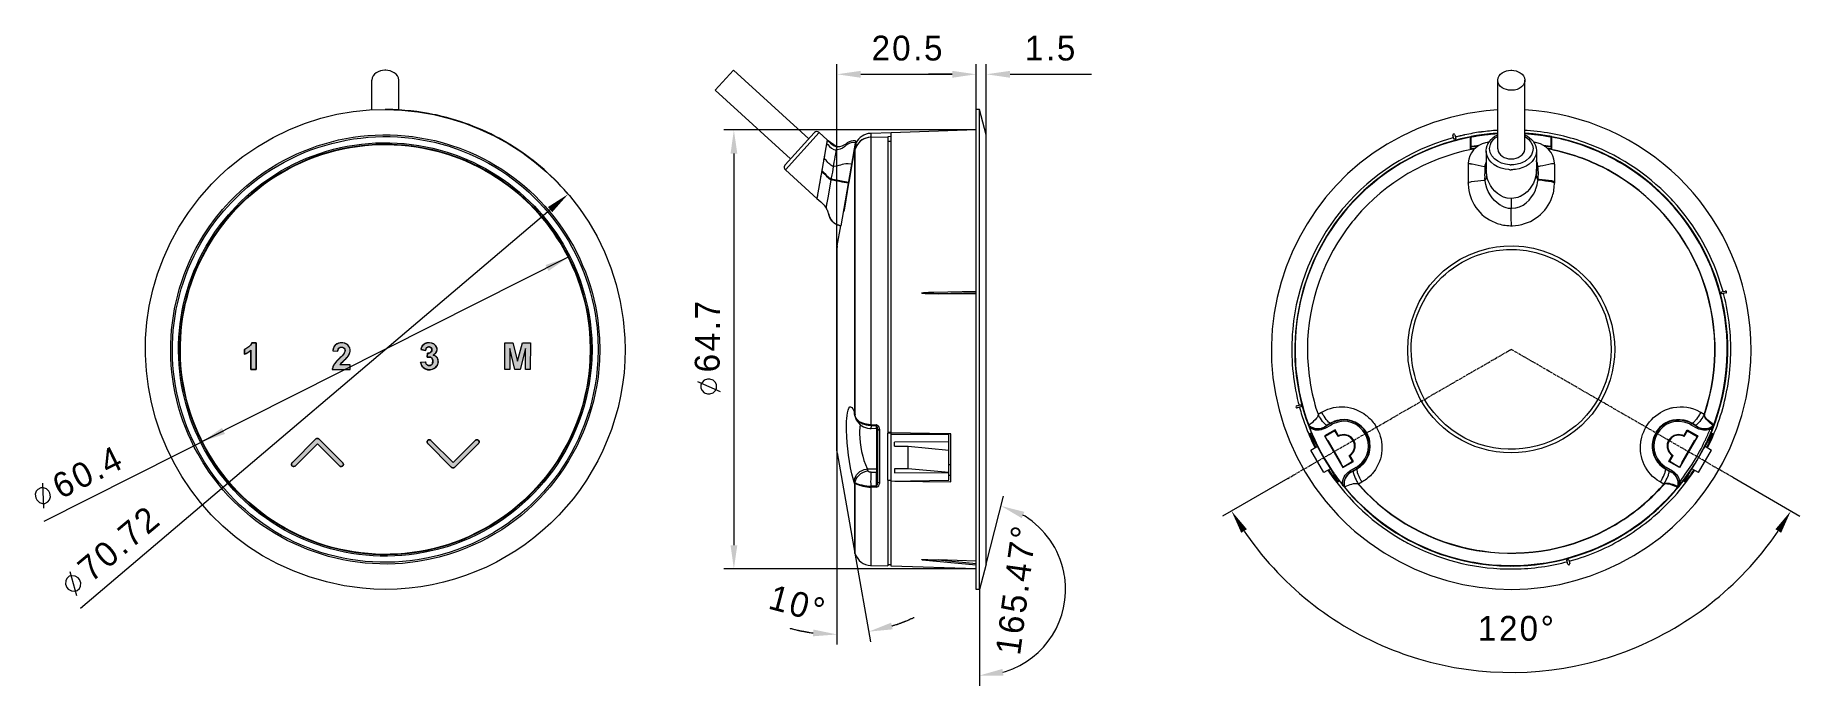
# Model space of a CAD drawing. Header units: millimetres. Extents: x 34 to 394, y 0 to 133.
import ezdxf

# ---------------------------------------------------------------- set-up
doc = ezdxf.new("R2010")
doc.units = ezdxf.units.MM

msp = doc.modelspace()

# ---------------------------------------------------------------- texts
at = {"color": 7, "char_height": 5.064772, "attachment_point": 1}
for s, insert in [('{\\fFZLTHJW--GB1-0|b0|i0|c0;2}', (204.957408, 132.69917)), ('{\\fFZLTHJW--GB1-0|b0|i0|c0;0}', (209.148388, 132.69917)), ('{\\fFZLTHJW--GB1-0|b0|i0|c0;5}', (215.653611, 132.69917)), ('{\\fFZLTHJW--GB1-0|b0|i0|c0;1}', (236.243117, 132.69917)), ('{\\fFZLTHJW--GB1-0|b0|i0|c0;5}', (242.74834, 132.69917)), ('{\\fFZLTHJW--GB1-0|b0|i0|c0;.}', (213.44524, 132.69917)), ('{\\fFZLTHJW--GB1-0|b0|i0|c0;.}', (240.539947, 132.69917)), ('{\\fFZLTHJW--GB1-0|b0|i0|c0;2}', (332.940509, 14.35627)), ('{\\fFZLTHJW--GB1-0|b0|i0|c0;0}', (337.131511, 14.35627)), ('{\\fFZLTHJW--GB1-0|b0|i0|c0;°}', (341.428363, 14.35627)), ('{\\fFZLTHJW--GB1-0|b0|i0|c0;1}', (328.643678, 14.35627))]:
    msp.add_mtext(s, dxfattribs=dict(at, insert=insert))
at = {"color": 7}
for s, insert, char_height, attachment_point, rotation in [('{\\fFZLTHJW--GB1-0|b0|i0|c0;7}', (174.032896, 74.83066), 5.064772, 7, 90), ('{\\fFZLTHJW--GB1-0|b0|i0|c0;.}', (174.032896, 72.622267), 5.064772, 7, 90), ('{\\fFZLTHJW--GB1-0|b0|i0|c0;4}', (174.032896, 68.325437), 5.064772, 7, 90), ('{\\fFZLTHJW--GB1-0|b0|i0|c0;6}', (174.032896, 64.028606), 5.064772, 7, 90), ('{\\fFZLTHJW--GB1-0|b0|i0|c0;4}', (46.948965, 47.526234), 5.064859, 1, 26), ('{\\fFZLTHJW--GB1-0|b0|i0|c0;6}', (37.298408, 42.67287), 5.064859, 1, 26), ('{\\fFZLTHJW--GB1-0|b0|i0|c0;0}', (41.1372, 44.603437), 5.064859, 1, 26), ('{\\fFZLTHJW--GB1-0|b0|i0|c0;.}', (44.975991, 46.534004), 5.064859, 1, 26), ('{\\fFZLTHJW--GB1-0|b0|i0|c0;2}', (53.969118, 34.642229), 5.064928, 1, 40), ('{\\fFZLTHJW--GB1-0|b0|i0|c0;7}', (50.729592, 31.89498), 5.064928, 1, 40), ('{\\fFZLTHJW--GB1-0|b0|i0|c0;°}', (233.195746, 30.273054), 5.064823, 1, 82), ('{\\fFZLTHJW--GB1-0|b0|i0|c0;0}', (45.768057, 27.68741), 5.064928, 1, 40), ('{\\fFZLTHJW--GB1-0|b0|i0|c0;7}', (232.655899, 26.060014), 5.064823, 1, 82), ('{\\fFZLTHJW--GB1-0|b0|i0|c0;7}', (42.528532, 24.940162), 5.064928, 1, 40), ('{\\fFZLTHJW--GB1-0|b0|i0|c0;.}', (49.045253, 30.466601), 5.064928, 1, 40), ('{\\fFZLTHJW--GB1-0|b0|i0|c0;4}', (232.109765, 21.797989), 5.064823, 1, 82), ('{\\fFZLTHJW--GB1-0|b0|i0|c0;1}', (184.949721, 20.815339), 5.064628, 1, 345), ('{\\fFZLTHJW--GB1-0|b0|i0|c0;0}', (189.081983, 19.638021), 5.064628, 1, 345), ('{\\fFZLTHJW--GB1-0|b0|i0|c0;°}', (193.214246, 18.460681), 5.064628, 1, 345), ('{\\fFZLTHJW--GB1-0|b0|i0|c0;5}', (231.28923, 15.39444), 5.064823, 1, 82), ('{\\fFZLTHJW--GB1-0|b0|i0|c0;.}', (231.829076, 19.60749), 5.064823, 1, 82), ('{\\fFZLTHJW--GB1-0|b0|i0|c0;6}', (230.743096, 11.132404), 5.064823, 1, 82), ('{\\fFZLTHJW--GB1-0|b0|i0|c0;1}', (230.196962, 6.870391), 5.064823, 1, 82)]:
    msp.add_mtext(s, dxfattribs=dict(at, insert=insert, char_height=char_height, attachment_point=attachment_point, rotation=rotation))

# ---------------------------------------------------------------- hatches: boundary and pattern name
h = msp.add_hatch(color=7)
h.dxf.hatch_style = 2
h.paths.add_polyline_path([(197.887696, 124.819197), (202.734898, 124.120697), (202.734898, 125.517697)])
h = msp.add_hatch(color=7)
h.dxf.hatch_style = 2
h.paths.add_polyline_path([(226.272196, 124.819197), (221.4251, 125.517697), (221.4251, 124.120697)])
h = msp.add_hatch(color=7)
h.dxf.hatch_style = 2
h.paths.add_polyline_path([(226.272196, 124.819197), (221.4251, 125.517697), (221.4251, 124.120697)])
h = msp.add_hatch(color=7)
h.dxf.hatch_style = 2
h.paths.add_polyline_path([(228.3466, 124.819197), (233.193696, 124.120697), (233.193696, 125.517697)])
h = msp.add_hatch(color=7)
h.dxf.hatch_style = 2
h.paths.add_polyline_path([(176.869196, 113.473899), (176.191898, 108.647899), (177.567696, 108.647899)])
h = msp.add_hatch(color=7)
h.dxf.hatch_style = 2
h.paths.add_polyline_path([(143.0661, 100.371697), (138.9386, 97.747101), (139.8276, 96.709899)])
h = msp.add_hatch(color=7)
h.dxf.hatch_style = 2
h.paths.add_polyline_path([(143.087196, 87.502399), (138.451696, 85.935995), (139.0656, 84.708399)])
h = msp.add_hatch(color=7)
edge = h.paths.add_edge_path(flags=0)
edge.add_spline(control_points=[(77.0261, 67.753899), (77.0261, 67.753899), (77.047196, 67.775101), (77.047196, 67.775101), (77.047196, 67.775101), (77.110696, 67.775101), (77.110696, 67.775101), (77.110696, 67.775101), (77.110696, 67.796197), (77.110696, 67.796197), (77.110696, 67.796197), (77.195398, 67.796197), (77.195398, 67.796197), (77.195398, 67.796197), (77.195398, 67.817399), (77.195398, 67.817399), (77.195398, 67.817399), (77.237696, 67.817399), (77.237696, 67.817399), (77.237696, 67.817399), (77.237696, 67.838601), (77.237696, 67.838601), (77.237696, 67.838601), (77.2801, 67.838601), (77.2801, 67.838601), (77.2801, 67.838601), (77.2801, 67.859697), (77.2801, 67.859697), (77.2801, 67.859697), (77.3436, 67.859697), (77.3436, 67.859697), (77.3436, 67.859697), (77.3436, 67.880899), (77.3436, 67.880899), (77.3436, 67.880899), (77.385898, 67.880899), (77.385898, 67.880899), (77.385898, 67.880899), (77.385898, 67.902101), (77.385898, 67.902101), (77.385898, 67.902101), (77.428196, 67.902101), (77.428196, 67.902101), (77.428196, 67.902101), (77.428196, 67.923197), (77.428196, 67.923197), (77.428196, 67.923197), (77.491696, 67.923197), (77.491696, 67.923197), (77.491696, 67.923197), (77.491696, 67.944399), (77.491696, 67.944399), (77.491696, 67.944399), (77.5341, 67.944399), (77.5341, 67.944399), (77.5341, 67.944399), (77.5341, 67.965601), (77.5341, 67.965601), (77.5341, 67.965601), (77.576398, 67.965601), (77.576398, 67.965601), (77.576398, 67.965601), (77.576398, 67.986697), (77.576398, 67.986697), (77.576398, 67.986697), (77.5976, 68.007899), (77.5976, 68.007899), (77.5976, 68.007899), (77.639898, 68.007899), (77.639898, 68.007899), (77.639898, 68.007899), (77.639898, 68.029101), (77.639898, 68.029101), (77.639898, 68.029101), (77.682196, 68.029101), (77.682196, 68.029101), (77.682196, 68.029101), (77.682196, 68.050197), (77.682196, 68.050197), (77.682196, 68.050197), (77.7246, 68.050197), (77.7246, 68.050197), (77.7246, 68.050197), (77.7246, 68.071399), (77.7246, 68.071399), (77.7246, 68.071399), (77.745696, 68.092601), (77.745696, 68.092601), (77.745696, 68.092601), (77.7881, 68.092601), (77.7881, 68.092601), (77.7881, 68.092601), (77.7881, 68.113697), (77.7881, 68.113697), (77.7881, 68.113697), (77.809196, 68.134899), (77.809196, 68.134899), (77.809196, 68.134899), (77.8516, 68.134899), (77.8516, 68.134899), (77.8516, 68.134899), (77.8516, 68.156101), (77.8516, 68.156101), (77.8516, 68.156101), (77.893898, 68.156101), (77.893898, 68.156101), (77.893898, 68.156101), (77.893898, 68.177197), (77.893898, 68.177197), (77.893898, 68.177197), (77.936196, 68.177197), (77.936196, 68.177197), (77.936196, 68.177197), (77.936196, 68.198399), (77.936196, 68.198399), (77.936196, 68.198399), (77.957398, 68.219601), (77.957398, 68.219601), (77.957398, 68.219601), (77.999696, 68.219601), (77.999696, 68.219601), (77.999696, 68.219601), (77.999696, 68.240697), (77.999696, 68.240697), (77.999696, 68.240697), (78.084398, 68.325399), (78.084398, 68.325399), (78.084398, 68.325399), (78.126696, 68.325399), (78.126696, 68.325399), (78.126696, 68.325399), (78.126696, 68.346601), (78.126696, 68.346601), (78.126696, 68.346601), (78.147898, 68.367697), (78.147898, 68.367697), (78.147898, 68.367697), (78.190196, 68.367697), (78.190196, 68.367697), (78.190196, 68.367697), (78.190196, 68.388899), (78.190196, 68.388899), (78.190196, 68.388899), (78.274898, 68.473601), (78.274898, 68.473601), (78.274898, 68.473601), (78.317196, 68.473601), (78.317196, 68.473601), (78.317196, 68.473601), (78.317196, 68.494697), (78.317196, 68.494697), (78.317196, 68.494697), (78.338398, 68.515899), (78.338398, 68.515899), (78.338398, 68.515899), (78.3596, 64.621197), (78.3596, 64.621197), (78.3596, 64.621197), (79.396696, 64.621197), (79.396696, 64.621197), (79.396696, 64.621197), (79.396696, 70.061101), (79.396696, 70.061101), (79.396696, 70.061101), (78.5501, 70.061101), (78.5501, 70.061101), (78.5501, 70.061101), (78.507696, 69.976399), (78.507696, 69.976399), (78.440703, 69.736792), (78.263291, 69.547421), (78.1056, 69.362601), (78.1056, 69.362601), (78.1056, 69.341399), (78.1056, 69.341399), (78.1056, 69.341399), (78.063196, 69.341399), (78.063196, 69.341399), (78.063196, 69.341399), (77.957398, 69.235601), (77.957398, 69.235601), (77.957398, 69.235601), (77.957398, 69.214399), (77.957398, 69.214399), (77.957398, 69.214399), (77.9151, 69.214399), (77.9151, 69.214399), (77.9151, 69.214399), (77.872696, 69.172101), (77.872696, 69.172101), (77.872696, 69.172101), (77.872696, 69.150899), (77.872696, 69.150899), (77.872696, 69.150899), (77.830398, 69.150899), (77.830398, 69.150899), (77.830398, 69.150899), (77.809196, 69.129697), (77.809196, 69.129697), (77.809196, 69.129697), (77.809196, 69.108601), (77.809196, 69.108601), (77.809196, 69.108601), (77.766898, 69.108601), (77.766898, 69.108601), (77.766898, 69.108601), (77.7246, 69.066197), (77.7246, 69.066197), (77.7246, 69.066197), (77.7246, 69.045101), (77.7246, 69.045101), (77.7246, 69.045101), (77.682196, 69.045101), (77.682196, 69.045101), (77.682196, 69.045101), (77.639898, 69.002697), (77.639898, 69.002697), (77.639898, 69.002697), (77.639898, 68.981601), (77.639898, 68.981601), (77.639898, 68.981601), (77.5976, 68.981601), (77.5976, 68.981601), (77.5976, 68.981601), (77.5976, 68.960399), (77.5976, 68.960399), (77.5976, 68.960399), (77.555196, 68.960399), (77.555196, 68.960399), (77.555196, 68.960399), (77.555196, 68.939197), (77.555196, 68.939197), (77.555196, 68.939197), (77.512898, 68.939197), (77.512898, 68.939197), (77.512898, 68.939197), (77.512898, 68.918101), (77.512898, 68.918101), (77.512898, 68.918101), (77.4706, 68.918101), (77.4706, 68.918101), (77.4706, 68.918101), (77.4706, 68.896899), (77.4706, 68.896899), (77.4706, 68.896899), (77.428196, 68.896899), (77.428196, 68.896899), (77.428196, 68.896899), (77.428196, 68.875697), (77.428196, 68.875697), (77.428196, 68.875697), (77.385898, 68.875697), (77.385898, 68.875697), (77.385898, 68.875697), (77.385898, 68.854601), (77.385898, 68.854601), (77.385898, 68.854601), (77.3436, 68.854601), (77.3436, 68.854601), (77.3436, 68.854601), (77.3436, 68.833399), (77.3436, 68.833399), (77.3436, 68.833399), (77.301196, 68.833399), (77.301196, 68.833399), (77.301196, 68.833399), (77.301196, 68.812197), (77.301196, 68.812197), (77.301196, 68.812197), (77.258898, 68.812197), (77.258898, 68.812197), (77.258898, 68.812197), (77.258898, 68.791101), (77.258898, 68.791101), (77.258898, 68.791101), (77.2166, 68.791101), (77.2166, 68.791101), (77.2166, 68.791101), (77.2166, 68.769899), (77.2166, 68.769899), (77.2166, 68.769899), (77.174196, 68.769899), (77.174196, 68.769899), (77.174196, 68.769899), (77.174196, 68.748697), (77.174196, 68.748697), (77.174196, 68.748697), (77.131898, 68.748697), (77.131898, 68.748697), (77.131898, 68.748697), (77.131898, 68.727601), (77.131898, 68.727601), (77.131898, 68.727601), (77.0896, 68.727601), (77.0896, 68.727601), (77.0896, 68.727601), (77.0896, 68.706399), (77.0896, 68.706399), (77.0896, 68.706399), (77.047196, 68.706399), (77.047196, 68.706399), (77.047196, 68.706399), (77.0261, 68.685197), (77.0261, 68.685197), (77.0261, 68.685197), (77.0261, 67.753899), (77.0261, 67.753899)], knot_values=[0, 0, 0, 0, 1, 1, 1, 2, 2, 2, 3, 3, 3, 4, 4, 4, 5, 5, 5, 6, 6, 6, 7, 7, 7, 8, 8, 8, 9, 9, 9, 10, 10, 10, 11, 11, 11, 12, 12, 12, 13, 13, 13, 14, 14, 14, 15, 15, 15, 16, 16, 16, 17, 17, 17, 18, 18, 18, 19, 19, 19, 20, 20, 20, 21, 21, 21, 22, 22, 22, 23, 23, 23, 24, 24, 24, 25, 25, 25, 26, 26, 26, 27, 27, 27, 28, 28, 28, 29, 29, 29, 30, 30, 30, 31, 31, 31, 32, 32, 32, 33, 33, 33, 34, 34, 34, 35, 35, 35, 36, 36, 36, 37, 37, 37, 38, 38, 38, 39, 39, 39, 40, 40, 40, 41, 41, 41, 42, 42, 42, 43, 43, 43, 44, 44, 44, 45, 45, 45, 46, 46, 46, 47, 47, 47, 48, 48, 48, 49, 49, 49, 50, 50, 50, 51, 51, 51, 52, 52, 52, 53, 53, 53, 54, 54, 54, 55, 55, 55, 56, 56, 56, 57, 57, 57, 58, 58, 58, 59, 59, 59, 60, 60, 60, 61, 61, 61, 62, 62, 62, 63, 63, 63, 64, 64, 64, 65, 65, 65, 66, 66, 66, 67, 67, 67, 68, 68, 68, 69, 69, 69, 70, 70, 70, 71, 71, 71, 72, 72, 72, 73, 73, 73, 74, 74, 74, 75, 75, 75, 76, 76, 76, 77, 77, 77, 78, 78, 78, 79, 79, 79, 80, 80, 80, 81, 81, 81, 82, 82, 82, 83, 83, 83, 84, 84, 84, 85, 85, 85, 86, 86, 86, 87, 87, 87, 88, 88, 88, 89, 89, 89, 90, 90, 90, 91, 91, 91, 92, 92, 92, 93, 93, 93, 94, 94, 94, 95, 95, 95, 96, 96, 96, 97, 97, 97, 98, 98, 98, 99, 99, 99, 100, 100, 100, 101, 101, 101, 102, 102, 102, 102], degree=3, periodic=1)
edge = h.paths.add_edge_path(flags=0)
edge.add_spline(control_points=[(86.6146, 45.253697), (86.6146, 45.253697), (86.635696, 45.168995), (86.635696, 45.168995), (86.708791, 44.930588), (86.789189, 44.860703), (87.037898, 44.809197), (87.037898, 44.809197), (87.1226, 44.809197), (87.1226, 44.809197), (87.1226, 44.809197), (87.1226, 44.830399), (87.1226, 44.830399), (87.1226, 44.830399), (87.207196, 44.830399), (87.207196, 44.830399), (87.207196, 44.830399), (87.207196, 44.851495), (87.207196, 44.851495), (87.207196, 44.851495), (87.270696, 44.851495), (87.270696, 44.851495), (87.270696, 44.851495), (87.270696, 44.872697), (87.270696, 44.872697), (87.270696, 44.872697), (87.334196, 44.872697), (87.334196, 44.872697), (87.334196, 44.872697), (87.334196, 44.893899), (87.334196, 44.893899), (87.334196, 44.893899), (87.355398, 44.914995), (87.355398, 44.914995), (87.355398, 44.914995), (87.397696, 44.914995), (87.397696, 44.914995), (87.397696, 44.914995), (87.397696, 44.936197), (87.397696, 44.936197), (87.397696, 44.936197), (91.927398, 49.465899), (91.927398, 49.465899), (91.927398, 49.465899), (96.4571, 44.936197), (96.4571, 44.936197), (96.4571, 44.936197), (96.499398, 44.914995), (96.499398, 44.914995), (96.499398, 44.914995), (96.5206, 44.893899), (96.5206, 44.893899), (96.5206, 44.893899), (96.562898, 44.872697), (96.562898, 44.872697), (96.562898, 44.872697), (96.5841, 44.851495), (96.5841, 44.851495), (96.5841, 44.851495), (96.7111, 44.809197), (96.7111, 44.809197), (96.7111, 44.809197), (96.880398, 44.809197), (96.880398, 44.809197), (96.880398, 44.809197), (96.880398, 44.830399), (96.880398, 44.830399), (96.880398, 44.830399), (96.943898, 44.830399), (96.943898, 44.830399), (96.943898, 44.830399), (96.943898, 44.851495), (96.943898, 44.851495), (96.943898, 44.851495), (96.9651, 44.872697), (96.9651, 44.872697), (96.9651, 44.872697), (97.007398, 44.872697), (97.007398, 44.872697), (97.007398, 44.872697), (97.007398, 44.893899), (97.007398, 44.893899), (97.007398, 44.893899), (97.070898, 44.893899), (97.070898, 44.893899), (97.070898, 44.893899), (97.070898, 44.936197), (97.070898, 44.936197), (97.070898, 44.936197), (97.134398, 44.999697), (97.134398, 44.999697), (97.134398, 44.999697), (97.1556, 45.041995), (97.1556, 45.041995), (97.1556, 45.041995), (97.176696, 45.063197), (97.176696, 45.063197), (97.176696, 45.063197), (97.197898, 45.126697), (97.197898, 45.126697), (97.197898, 45.126697), (97.2191, 45.401899), (97.2191, 45.401899), (97.2191, 45.401899), (97.197898, 45.401899), (97.197898, 45.401899), (97.197898, 45.401899), (97.176696, 45.465399), (97.176696, 45.465399), (97.176696, 45.465399), (97.1556, 45.507697), (97.1556, 45.507697), (97.1556, 45.507697), (97.134398, 45.528899), (97.134398, 45.528899), (97.134398, 45.528899), (97.113196, 45.571197), (97.113196, 45.571197), (97.113196, 45.571197), (92.244898, 50.439601), (92.244898, 50.439601), (92.244898, 50.439601), (92.2026, 50.460697), (92.2026, 50.460697), (92.2026, 50.460697), (92.160196, 50.503101), (92.160196, 50.503101), (92.160196, 50.503101), (92.033196, 50.545399), (92.033196, 50.545399), (92.033196, 50.545399), (91.842696, 50.566601), (91.842696, 50.566601), (91.842696, 50.566601), (91.842696, 50.545399), (91.842696, 50.545399), (91.842696, 50.545399), (91.736898, 50.545399), (91.736898, 50.545399), (91.736898, 50.545399), (91.715696, 50.524197), (91.715696, 50.524197), (91.715696, 50.524197), (91.715696, 50.503101), (91.715696, 50.503101), (91.715696, 50.503101), (91.673398, 50.503101), (91.673398, 50.503101), (91.673398, 50.503101), (91.673398, 50.481899), (91.673398, 50.481899), (91.673398, 50.481899), (91.6311, 50.481899), (91.6311, 50.481899), (91.6311, 50.481899), (91.5676, 50.418399), (91.5676, 50.418399), (91.5676, 50.418399), (91.5676, 50.376101), (91.5676, 50.376101), (91.5676, 50.376101), (91.525196, 50.376101), (91.525196, 50.376101), (91.525196, 50.376101), (86.910898, 45.761697), (86.910898, 45.761697), (86.910898, 45.761697), (86.910898, 45.740495), (86.910898, 45.740495), (86.910898, 45.740495), (86.8686, 45.740495), (86.8686, 45.740495), (86.781111, 45.636108), (86.672102, 45.538389), (86.635696, 45.401899), (86.635696, 45.401899), (86.6146, 45.317197), (86.6146, 45.317197), (86.6146, 45.317197), (86.6146, 45.253697), (86.6146, 45.253697)], knot_values=[0, 0, 0, 0, 1, 1, 1, 2, 2, 2, 3, 3, 3, 4, 4, 4, 5, 5, 5, 6, 6, 6, 7, 7, 7, 8, 8, 8, 9, 9, 9, 10, 10, 10, 11, 11, 11, 12, 12, 12, 13, 13, 13, 14, 14, 14, 15, 15, 15, 16, 16, 16, 17, 17, 17, 18, 18, 18, 19, 19, 19, 20, 20, 20, 21, 21, 21, 22, 22, 22, 23, 23, 23, 24, 24, 24, 25, 25, 25, 26, 26, 26, 27, 27, 27, 28, 28, 28, 29, 29, 29, 30, 30, 30, 31, 31, 31, 32, 32, 32, 33, 33, 33, 34, 34, 34, 35, 35, 35, 36, 36, 36, 37, 37, 37, 38, 38, 38, 39, 39, 39, 40, 40, 40, 41, 41, 41, 42, 42, 42, 43, 43, 43, 44, 44, 44, 45, 45, 45, 46, 46, 46, 47, 47, 47, 48, 48, 48, 49, 49, 49, 50, 50, 50, 51, 51, 51, 52, 52, 52, 53, 53, 53, 54, 54, 54, 55, 55, 55, 56, 56, 56, 57, 57, 57, 58, 58, 58, 59, 59, 59, 60, 60, 60, 60], degree=3, periodic=1)
edge = h.paths.add_edge_path(flags=0)
edge.add_spline(control_points=[(94.954196, 64.600101), (94.954196, 64.600101), (98.594898, 64.600101), (98.594898, 64.600101), (98.594898, 64.600101), (98.594898, 65.573697), (98.594898, 65.573697), (98.594898, 65.573697), (96.541696, 65.573697), (96.541696, 65.573697), (96.541696, 65.573697), (96.541696, 65.616101), (96.541696, 65.616101), (96.541696, 65.616101), (96.5841, 65.658399), (96.5841, 65.658399), (96.5841, 65.658399), (96.605196, 65.700697), (96.605196, 65.700697), (96.605196, 65.700697), (96.668696, 65.764197), (96.668696, 65.764197), (96.668696, 65.764197), (96.689898, 65.806601), (96.689898, 65.806601), (96.689898, 65.806601), (96.732196, 65.848899), (96.732196, 65.848899), (96.732196, 65.848899), (96.753398, 65.891197), (96.753398, 65.891197), (96.753398, 65.891197), (97.070898, 66.208697), (97.070898, 66.208697), (97.070898, 66.208697), (97.113196, 66.208697), (97.113196, 66.208697), (97.113196, 66.208697), (97.113196, 66.229899), (97.113196, 66.229899), (97.113196, 66.229899), (97.240196, 66.356899), (97.240196, 66.356899), (97.240196, 66.356899), (97.2826, 66.356899), (97.2826, 66.356899), (97.2826, 66.356899), (97.2826, 66.378101), (97.2826, 66.378101), (97.2826, 66.378101), (97.430696, 66.526197), (97.430696, 66.526197), (97.430696, 66.526197), (97.4731, 66.526197), (97.4731, 66.526197), (97.4731, 66.526197), (97.4731, 66.547399), (97.4731, 66.547399), (97.991683, 67.039207), (98.508502, 67.5997), (98.573696, 68.346601), (98.573696, 68.346601), (98.594898, 68.706399), (98.594898, 68.706399), (98.594898, 68.706399), (98.573696, 68.706399), (98.573696, 68.706399), (98.573696, 68.706399), (98.531398, 68.960399), (98.531398, 68.960399), (98.325693, 69.586192), (97.838895, 69.970719), (97.176696, 70.018697), (97.176696, 70.018697), (96.5841, 70.039899), (96.5841, 70.039899), (96.5841, 70.039899), (96.5841, 70.018697), (96.5841, 70.018697), (96.5841, 70.018697), (96.414696, 70.018697), (96.414696, 70.018697), (96.414696, 70.018697), (96.414696, 69.997601), (96.414696, 69.997601), (96.414696, 69.997601), (96.351196, 69.997601), (96.351196, 69.997601), (96.351196, 69.997601), (96.351196, 69.976399), (96.351196, 69.976399), (96.351196, 69.976399), (96.224196, 69.976399), (96.224196, 69.976399), (96.224196, 69.976399), (96.224196, 69.955197), (96.224196, 69.955197), (96.224196, 69.955197), (96.160696, 69.955197), (96.160696, 69.955197), (96.160696, 69.955197), (96.160696, 69.934101), (96.160696, 69.934101), (96.160696, 69.934101), (96.118398, 69.934101), (96.118398, 69.934101), (96.118398, 69.934101), (96.118398, 69.912899), (96.118398, 69.912899), (96.118398, 69.912899), (96.054898, 69.912899), (96.054898, 69.912899), (96.054898, 69.912899), (96.054898, 69.891697), (96.054898, 69.891697), (96.054898, 69.891697), (95.991398, 69.891697), (95.991398, 69.891697), (95.991398, 69.891697), (95.991398, 69.870601), (95.991398, 69.870601), (95.991398, 69.870601), (95.9491, 69.870601), (95.9491, 69.870601), (95.9491, 69.870601), (95.9491, 69.849399), (95.9491, 69.849399), (95.9491, 69.849399), (95.906696, 69.849399), (95.906696, 69.849399), (95.906696, 69.849399), (95.8856, 69.828197), (95.8856, 69.828197), (95.8856, 69.828197), (95.8856, 69.807101), (95.8856, 69.807101), (95.8856, 69.807101), (95.843196, 69.807101), (95.843196, 69.807101), (95.843196, 69.807101), (95.843196, 69.785899), (95.843196, 69.785899), (95.843196, 69.785899), (95.800898, 69.785899), (95.800898, 69.785899), (95.800898, 69.785899), (95.779696, 69.764697), (95.779696, 69.764697), (95.779696, 69.764697), (95.779696, 69.743601), (95.779696, 69.743601), (95.779696, 69.743601), (95.737398, 69.743601), (95.737398, 69.743601), (95.737398, 69.743601), (95.737398, 69.722399), (95.737398, 69.722399), (95.737398, 69.722399), (95.6951, 69.722399), (95.6951, 69.722399), (95.6951, 69.722399), (95.589196, 69.616601), (95.589196, 69.616601), (95.589196, 69.616601), (95.589196, 69.595399), (95.589196, 69.595399), (95.589196, 69.595399), (95.546898, 69.595399), (95.546898, 69.595399), (95.235395, 69.276805), (95.19479, 69.019701), (95.081196, 68.600601), (95.081196, 68.600601), (95.081196, 68.431197), (95.081196, 68.431197), (95.081196, 68.431197), (95.271696, 68.410101), (95.271696, 68.410101), (95.271696, 68.410101), (95.906696, 68.346601), (95.906696, 68.346601), (95.906696, 68.346601), (96.097196, 68.325399), (96.097196, 68.325399), (96.097196, 68.325399), (96.118398, 68.515899), (96.118398, 68.515899), (96.118398, 68.515899), (96.181898, 68.769899), (96.181898, 68.769899), (96.181898, 68.769899), (96.245398, 68.896899), (96.245398, 68.896899), (96.245398, 68.896899), (96.414696, 69.066197), (96.414696, 69.066197), (96.414696, 69.066197), (96.4571, 69.066197), (96.4571, 69.066197), (96.4571, 69.066197), (96.4571, 69.087399), (96.4571, 69.087399), (96.4571, 69.087399), (96.499398, 69.087399), (96.499398, 69.087399), (96.499398, 69.087399), (96.499398, 69.108601), (96.499398, 69.108601), (96.499398, 69.108601), (96.541696, 69.108601), (96.541696, 69.108601), (96.541696, 69.108601), (96.541696, 69.129697), (96.541696, 69.129697), (96.541696, 69.129697), (96.5841, 69.129697), (96.5841, 69.129697), (96.5841, 69.129697), (96.5841, 69.150899), (96.5841, 69.150899), (96.5841, 69.150899), (96.668696, 69.150899), (96.668696, 69.150899), (96.668696, 69.150899), (96.668696, 69.172101), (96.668696, 69.172101), (96.668696, 69.172101), (96.753398, 69.172101), (96.753398, 69.172101), (96.753398, 69.172101), (96.753398, 69.193197), (96.753398, 69.193197), (96.753398, 69.193197), (96.9016, 69.172101), (96.9016, 69.172101), (97.226085, 69.153404), (97.396512, 69.052121), (97.515398, 68.727601), (97.515398, 68.727601), (97.5366, 68.240697), (97.5366, 68.240697), (97.5366, 68.240697), (97.515398, 68.240697), (97.515398, 68.240697), (97.515398, 68.240697), (97.494196, 68.134899), (97.494196, 68.134899), (97.338691, 67.744692), (97.080387, 67.524911), (96.795696, 67.224697), (96.795696, 67.224697), (96.795696, 67.203601), (96.795696, 67.203601), (96.795696, 67.203601), (96.753398, 67.203601), (96.753398, 67.203601), (96.753398, 67.203601), (96.689898, 67.140101), (96.689898, 67.140101), (96.689898, 67.140101), (96.689898, 67.118899), (96.689898, 67.118899), (96.689898, 67.118899), (96.6476, 67.118899), (96.6476, 67.118899), (96.6476, 67.118899), (96.499398, 66.970697), (96.499398, 66.970697), (96.499398, 66.970697), (96.499398, 66.949601), (96.499398, 66.949601), (96.499398, 66.949601), (96.4571, 66.949601), (96.4571, 66.949601), (96.4571, 66.949601), (96.308898, 66.801399), (96.308898, 66.801399), (96.308898, 66.801399), (96.308898, 66.759101), (96.308898, 66.759101), (96.308898, 66.759101), (96.2666, 66.759101), (96.2666, 66.759101), (95.721911, 66.220021), (95.128503, 65.645699), (94.9966, 64.854101), (94.9966, 64.854101), (94.954196, 64.727101), (94.954196, 64.727101), (94.954196, 64.727101), (94.954196, 64.600101), (94.954196, 64.600101)], knot_values=[0, 0, 0, 0, 1, 1, 1, 2, 2, 2, 3, 3, 3, 4, 4, 4, 5, 5, 5, 6, 6, 6, 7, 7, 7, 8, 8, 8, 9, 9, 9, 10, 10, 10, 11, 11, 11, 12, 12, 12, 13, 13, 13, 14, 14, 14, 15, 15, 15, 16, 16, 16, 17, 17, 17, 18, 18, 18, 19, 19, 19, 20, 20, 20, 21, 21, 21, 22, 22, 22, 23, 23, 23, 24, 24, 24, 25, 25, 25, 26, 26, 26, 27, 27, 27, 28, 28, 28, 29, 29, 29, 30, 30, 30, 31, 31, 31, 32, 32, 32, 33, 33, 33, 34, 34, 34, 35, 35, 35, 36, 36, 36, 37, 37, 37, 38, 38, 38, 39, 39, 39, 40, 40, 40, 41, 41, 41, 42, 42, 42, 43, 43, 43, 44, 44, 44, 45, 45, 45, 46, 46, 46, 47, 47, 47, 48, 48, 48, 49, 49, 49, 50, 50, 50, 51, 51, 51, 52, 52, 52, 53, 53, 53, 54, 54, 54, 55, 55, 55, 56, 56, 56, 57, 57, 57, 58, 58, 58, 59, 59, 59, 60, 60, 60, 61, 61, 61, 62, 62, 62, 63, 63, 63, 64, 64, 64, 65, 65, 65, 66, 66, 66, 67, 67, 67, 68, 68, 68, 69, 69, 69, 70, 70, 70, 71, 71, 71, 72, 72, 72, 73, 73, 73, 74, 74, 74, 75, 75, 75, 76, 76, 76, 77, 77, 77, 78, 78, 78, 79, 79, 79, 80, 80, 80, 81, 81, 81, 82, 82, 82, 83, 83, 83, 84, 84, 84, 85, 85, 85, 86, 86, 86, 87, 87, 87, 88, 88, 88, 89, 89, 89, 90, 90, 90, 91, 91, 91, 92, 92, 92, 93, 93, 93, 94, 94, 94, 95, 95, 95, 96, 96, 96, 97, 97, 97, 97], degree=3, periodic=1)
edge = h.paths.add_edge_path(flags=0)
edge.add_spline(control_points=[(112.988196, 65.954697), (112.988196, 65.954697), (113.0306, 65.700697), (113.0306, 65.700697), (113.052084, 65.595217), (113.284917, 65.149694), (113.390398, 65.108101), (113.390398, 65.108101), (113.5386, 64.959899), (113.5386, 64.959899), (113.5386, 64.959899), (113.580898, 64.938697), (113.580898, 64.938697), (113.902314, 64.658592), (114.340816, 64.539), (114.766196, 64.536601), (114.766196, 64.536601), (114.787398, 64.557697), (114.787398, 64.557697), (114.787398, 64.557697), (114.914398, 64.557697), (114.914398, 64.557697), (114.914398, 64.557697), (114.914398, 64.578899), (114.914398, 64.578899), (114.914398, 64.578899), (115.041398, 64.578899), (115.041398, 64.578899), (115.041398, 64.578899), (115.041398, 64.600101), (115.041398, 64.600101), (115.041398, 64.600101), (115.168398, 64.600101), (115.168398, 64.600101), (115.168398, 64.600101), (115.168398, 64.621197), (115.168398, 64.621197), (115.168398, 64.621197), (115.295398, 64.621197), (115.295398, 64.621197), (115.295398, 64.621197), (115.295398, 64.642399), (115.295398, 64.642399), (115.295398, 64.642399), (115.358898, 64.642399), (115.358898, 64.642399), (115.358898, 64.642399), (115.358898, 64.663601), (115.358898, 64.663601), (115.358898, 64.663601), (115.422398, 64.663601), (115.422398, 64.663601), (115.422398, 64.663601), (115.422398, 64.684697), (115.422398, 64.684697), (115.422398, 64.684697), (115.485898, 64.684697), (115.485898, 64.684697), (115.485898, 64.684697), (115.485898, 64.705899), (115.485898, 64.705899), (115.485898, 64.705899), (115.549398, 64.705899), (115.549398, 64.705899), (115.549398, 64.705899), (115.549398, 64.727101), (115.549398, 64.727101), (115.549398, 64.727101), (115.5706, 64.748197), (115.5706, 64.748197), (115.5706, 64.748197), (115.612898, 64.748197), (115.612898, 64.748197), (115.612898, 64.748197), (115.612898, 64.769399), (115.612898, 64.769399), (115.612898, 64.769399), (115.655196, 64.769399), (115.655196, 64.769399), (115.655196, 64.769399), (115.655196, 64.790601), (115.655196, 64.790601), (115.655196, 64.790601), (115.6976, 64.790601), (115.6976, 64.790601), (115.6976, 64.790601), (115.6976, 64.811697), (115.6976, 64.811697), (115.6976, 64.811697), (115.739898, 64.811697), (115.739898, 64.811697), (115.739898, 64.811697), (115.739898, 64.832899), (115.739898, 64.832899), (115.739898, 64.832899), (115.782196, 64.832899), (115.782196, 64.832899), (115.782196, 64.832899), (115.782196, 64.854101), (115.782196, 64.854101), (115.782196, 64.854101), (115.845696, 64.917601), (115.845696, 64.917601), (115.845696, 64.917601), (115.8881, 64.917601), (115.8881, 64.917601), (115.8881, 64.917601), (115.8881, 64.938697), (115.8881, 64.938697), (115.8881, 64.938697), (115.9516, 65.002197), (115.9516, 65.002197), (115.9516, 65.002197), (115.993898, 65.002197), (115.993898, 65.002197), (115.993898, 65.002197), (115.993898, 65.023399), (115.993898, 65.023399), (115.993898, 65.023399), (116.1421, 65.171601), (116.1421, 65.171601), (116.1421, 65.171601), (116.184398, 65.171601), (116.184398, 65.171601), (116.184398, 65.171601), (116.184398, 65.213899), (116.184398, 65.213899), (116.347416, 65.449907), (116.519501, 65.696111), (116.544196, 65.997101), (116.544196, 65.997101), (116.565398, 66.526197), (116.565398, 66.526197), (116.565398, 66.526197), (116.544196, 66.526197), (116.544196, 66.526197), (116.544196, 66.526197), (116.5231, 66.610899), (116.5231, 66.610899), (116.5231, 66.610899), (116.501898, 66.716697), (116.501898, 66.716697), (116.501898, 66.716697), (116.311398, 67.097697), (116.311398, 67.097697), (116.311398, 67.097697), (116.1421, 67.267101), (116.1421, 67.267101), (116.1421, 67.267101), (116.057398, 67.309399), (116.057398, 67.309399), (116.057398, 67.309399), (116.0151, 67.351697), (116.0151, 67.351697), (116.0151, 67.351697), (115.803398, 67.457601), (115.803398, 67.457601), (115.803398, 67.457601), (115.718696, 67.478697), (115.718696, 67.478697), (115.718696, 67.478697), (115.591696, 67.542197), (115.591696, 67.542197), (115.591696, 67.542197), (115.5706, 67.563399), (115.5706, 67.563399), (115.5706, 67.563399), (115.5706, 67.584601), (115.5706, 67.584601), (115.5706, 67.584601), (115.591696, 67.605697), (115.591696, 67.605697), (115.591696, 67.605697), (115.6341, 67.605697), (115.6341, 67.605697), (115.6341, 67.605697), (115.6341, 67.626899), (115.6341, 67.626899), (115.6341, 67.626899), (115.676398, 67.626899), (115.676398, 67.626899), (115.676398, 67.626899), (115.676398, 67.648101), (115.676398, 67.648101), (115.676398, 67.648101), (115.718696, 67.690399), (115.718696, 67.690399), (115.718696, 67.690399), (115.7611, 67.690399), (115.7611, 67.690399), (115.7611, 67.690399), (115.7611, 67.711601), (115.7611, 67.711601), (115.7611, 67.711601), (115.8246, 67.775101), (115.8246, 67.775101), (115.8246, 67.775101), (115.866898, 67.775101), (115.866898, 67.775101), (115.866898, 67.775101), (115.866898, 67.796197), (115.866898, 67.796197), (115.866898, 67.796197), (115.909196, 67.838601), (115.909196, 67.838601), (115.909196, 67.838601), (115.9516, 67.838601), (115.9516, 67.838601), (115.9516, 67.838601), (115.9516, 67.859697), (115.9516, 67.859697), (116.084597, 67.99982), (116.282505, 68.271107), (116.290196, 68.473601), (116.290196, 68.473601), (116.311398, 68.960399), (116.311398, 68.960399), (116.311398, 68.960399), (116.290196, 68.960399), (116.290196, 68.960399), (116.290196, 68.960399), (116.226696, 69.150899), (116.226696, 69.150899), (116.060608, 69.643694), (115.574798, 69.961194), (115.083696, 70.061101), (115.083696, 70.061101), (114.3641, 70.082197), (114.3641, 70.082197), (114.3641, 70.082197), (114.3641, 70.061101), (114.3641, 70.061101), (114.3641, 70.061101), (114.258196, 70.061101), (114.258196, 70.061101), (114.258196, 70.061101), (114.258196, 70.039899), (114.258196, 70.039899), (114.258196, 70.039899), (114.194696, 70.039899), (114.194696, 70.039899), (114.194696, 70.039899), (114.194696, 70.018697), (114.194696, 70.018697), (114.194696, 70.018697), (114.131196, 70.018697), (114.131196, 70.018697), (114.131196, 70.018697), (114.131196, 69.997601), (114.131196, 69.997601), (114.131196, 69.997601), (114.067696, 69.997601), (114.067696, 69.997601), (114.067696, 69.997601), (114.067696, 69.976399), (114.067696, 69.976399), (114.067696, 69.976399), (114.025398, 69.976399), (114.025398, 69.976399), (114.025398, 69.976399), (114.025398, 69.955197), (114.025398, 69.955197), (114.025398, 69.955197), (113.961898, 69.955197), (113.961898, 69.955197), (113.961898, 69.955197), (113.961898, 69.934101), (113.961898, 69.934101), (113.961898, 69.934101), (113.898398, 69.934101), (113.898398, 69.934101), (113.898398, 69.934101), (113.898398, 69.912899), (113.898398, 69.912899), (113.898398, 69.912899), (113.8561, 69.912899), (113.8561, 69.912899), (113.8561, 69.912899), (113.8561, 69.891697), (113.8561, 69.891697), (113.8561, 69.891697), (113.813696, 69.891697), (113.813696, 69.891697), (113.813696, 69.891697), (113.7926, 69.870601), (113.7926, 69.870601), (113.7926, 69.870601), (113.7926, 69.849399), (113.7926, 69.849399), (113.7926, 69.849399), (113.750196, 69.849399), (113.750196, 69.849399), (113.750196, 69.849399), (113.750196, 69.828197), (113.750196, 69.828197), (113.750196, 69.828197), (113.707898, 69.828197), (113.707898, 69.828197), (113.707898, 69.828197), (113.707898, 69.807101), (113.707898, 69.807101), (113.707898, 69.807101), (113.6656, 69.807101), (113.6656, 69.807101), (113.6656, 69.807101), (113.559696, 69.701197), (113.559696, 69.701197), (113.559696, 69.701197), (113.559696, 69.658899), (113.559696, 69.658899), (113.559696, 69.658899), (113.517398, 69.658899), (113.517398, 69.658899), (113.277509, 69.433792), (113.124791, 69.086305), (113.051696, 68.769899), (113.051696, 68.769899), (113.051696, 68.664101), (113.051696, 68.664101), (113.051696, 68.664101), (113.305696, 68.621697), (113.305696, 68.621697), (113.305696, 68.621697), (113.453898, 68.600601), (113.453898, 68.600601), (113.453898, 68.600601), (113.580898, 68.579399), (113.580898, 68.579399), (113.580898, 68.579399), (113.7291, 68.558197), (113.7291, 68.558197), (113.7291, 68.558197), (113.9831, 68.515899), (113.9831, 68.515899), (113.9831, 68.515899), (114.004196, 68.600601), (114.004196, 68.600601), (114.044095, 68.8062), (114.130914, 68.997794), (114.3006, 69.129697), (114.3006, 69.129697), (114.342898, 69.129697), (114.342898, 69.129697), (114.342898, 69.129697), (114.342898, 69.150899), (114.342898, 69.150899), (114.342898, 69.150899), (114.385196, 69.150899), (114.385196, 69.150899), (114.385196, 69.150899), (114.385196, 69.172101), (114.385196, 69.172101), (114.385196, 69.172101), (114.4276, 69.172101), (114.4276, 69.172101), (114.4276, 69.172101), (114.4276, 69.193197), (114.4276, 69.193197), (114.4276, 69.193197), (114.4911, 69.193197), (114.4911, 69.193197), (114.4911, 69.193197), (114.4911, 69.214399), (114.4911, 69.214399), (114.4911, 69.214399), (114.575696, 69.214399), (114.575696, 69.214399), (114.575696, 69.214399), (114.575696, 69.235601), (114.575696, 69.235601), (114.575696, 69.235601), (114.850898, 69.214399), (114.850898, 69.214399), (115.075617, 69.147689), (115.186389, 69.036917), (115.2531, 68.812197), (115.2531, 68.812197), (115.274196, 68.431197), (115.274196, 68.431197), (115.274196, 68.431197), (115.2531, 68.431197), (115.2531, 68.431197), (115.2531, 68.431197), (115.231898, 68.410101), (115.231898, 68.410101), (115.231898, 68.410101), (115.168398, 68.283101), (115.168398, 68.283101), (115.168398, 68.283101), (115.147196, 68.261899), (115.147196, 68.261899), (115.147196, 68.261899), (115.1261, 68.219601), (115.1261, 68.219601), (115.1261, 68.219601), (115.041398, 68.134899), (115.041398, 68.134899), (115.041398, 68.134899), (115.041398, 68.092601), (115.041398, 68.092601), (115.041398, 68.092601), (114.9991, 68.092601), (114.9991, 68.092601), (114.9991, 68.092601), (114.9991, 68.071399), (114.9991, 68.071399), (114.9991, 68.071399), (114.956696, 68.071399), (114.956696, 68.071399), (114.956696, 68.071399), (114.956696, 68.050197), (114.956696, 68.050197), (114.956696, 68.050197), (114.914398, 68.050197), (114.914398, 68.050197), (114.914398, 68.050197), (114.893196, 68.029101), (114.893196, 68.029101), (114.893196, 68.029101), (114.893196, 68.007899), (114.893196, 68.007899), (114.893196, 68.007899), (114.829696, 68.007899), (114.829696, 68.007899), (114.829696, 68.007899), (114.829696, 67.986697), (114.829696, 67.986697), (114.829696, 67.986697), (114.7451, 67.986697), (114.7451, 67.986697), (114.7451, 67.986697), (114.7451, 67.965601), (114.7451, 67.965601), (114.7451, 67.965601), (114.660398, 67.965601), (114.660398, 67.965601), (114.660398, 67.965601), (114.660398, 67.944399), (114.660398, 67.944399), (114.660398, 67.944399), (114.406398, 67.944399), (114.406398, 67.944399), (114.406398, 67.944399), (114.321696, 67.267101), (114.321696, 67.267101), (114.321696, 67.267101), (114.321696, 67.118899), (114.321696, 67.118899), (114.321696, 67.118899), (114.406398, 67.118899), (114.406398, 67.118899), (114.406398, 67.118899), (114.406398, 67.140101), (114.406398, 67.140101), (114.406398, 67.140101), (114.4911, 67.140101), (114.4911, 67.140101), (114.4911, 67.140101), (114.4911, 67.161197), (114.4911, 67.161197), (114.4911, 67.161197), (114.977898, 67.140101), (114.977898, 67.140101), (114.977898, 67.140101), (115.1896, 67.034197), (115.1896, 67.034197), (115.1896, 67.034197), (115.337696, 66.886101), (115.337696, 66.886101), (115.337696, 66.886101), (115.4436, 66.674399), (115.4436, 66.674399), (115.4436, 66.674399), (115.464696, 66.568601), (115.464696, 66.568601), (115.464696, 66.568601), (115.485898, 66.081697), (115.485898, 66.081697), (115.485898, 66.081697), (115.464696, 66.081697), (115.464696, 66.081697), (115.464696, 66.081697), (115.4436, 65.997101), (115.4436, 65.997101), (115.4436, 65.997101), (115.422398, 65.891197), (115.422398, 65.891197), (115.422398, 65.891197), (115.3801, 65.806601), (115.3801, 65.806601), (115.3801, 65.806601), (115.337696, 65.764197), (115.337696, 65.764197), (115.337696, 65.764197), (115.3166, 65.721899), (115.3166, 65.721899), (115.3166, 65.721899), (115.295398, 65.700697), (115.295398, 65.700697), (115.295398, 65.700697), (115.274196, 65.658399), (115.274196, 65.658399), (115.274196, 65.658399), (115.210696, 65.594899), (115.210696, 65.594899), (115.210696, 65.594899), (115.210696, 65.573697), (115.210696, 65.573697), (115.210696, 65.573697), (115.168398, 65.573697), (115.168398, 65.573697), (115.168398, 65.573697), (115.168398, 65.552601), (115.168398, 65.552601), (115.168398, 65.552601), (115.1261, 65.552601), (115.1261, 65.552601), (115.1261, 65.552601), (115.1261, 65.531399), (115.1261, 65.531399), (115.1261, 65.531399), (115.083696, 65.531399), (115.083696, 65.531399), (115.083696, 65.531399), (115.041398, 65.489101), (115.041398, 65.489101), (115.041398, 65.489101), (115.041398, 65.467899), (115.041398, 65.467899), (115.041398, 65.467899), (114.956696, 65.467899), (114.956696, 65.467899), (114.956696, 65.467899), (114.956696, 65.446697), (114.956696, 65.446697), (114.956696, 65.446697), (114.893196, 65.446697), (114.893196, 65.446697), (114.893196, 65.446697), (114.893196, 65.425601), (114.893196, 65.425601), (114.893196, 65.425601), (114.723898, 65.425601), (114.723898, 65.425601), (114.723898, 65.425601), (114.702696, 65.404399), (114.702696, 65.404399), (114.702696, 65.404399), (114.5546, 65.425601), (114.5546, 65.425601), (114.5546, 65.425601), (114.4911, 65.446697), (114.4911, 65.446697), (114.4911, 65.446697), (114.469898, 65.467899), (114.469898, 65.467899), (114.469898, 65.467899), (114.4276, 65.489101), (114.4276, 65.489101), (114.4276, 65.489101), (114.342898, 65.510197), (114.342898, 65.510197), (114.342898, 65.510197), (114.215898, 65.637197), (114.215898, 65.637197), (114.215898, 65.637197), (114.1736, 65.658399), (114.1736, 65.658399), (114.1736, 65.658399), (114.152398, 65.700697), (114.152398, 65.700697), (114.152398, 65.700697), (114.131196, 65.721899), (114.131196, 65.721899), (114.131196, 65.721899), (114.1101, 65.764197), (114.1101, 65.764197), (114.1101, 65.764197), (114.088898, 65.785399), (114.088898, 65.785399), (114.088898, 65.785399), (114.067696, 65.848899), (114.067696, 65.848899), (114.067696, 65.848899), (114.0466, 65.891197), (114.0466, 65.891197), (114.0466, 65.891197), (114.025398, 65.912399), (114.025398, 65.912399), (114.025398, 65.912399), (114.004196, 65.997101), (114.004196, 65.997101), (114.004196, 65.997101), (113.961898, 66.124101), (113.961898, 66.124101), (113.961898, 66.124101), (113.961898, 66.208697), (113.961898, 66.208697), (113.961898, 66.208697), (113.813696, 66.208697), (113.813696, 66.208697), (113.813696, 66.208697), (113.813696, 66.187601), (113.813696, 66.187601), (113.813696, 66.187601), (113.644398, 66.187601), (113.644398, 66.187601), (113.644398, 66.187601), (113.644398, 66.166399), (113.644398, 66.166399), (113.644398, 66.166399), (113.4751, 66.166399), (113.4751, 66.166399), (113.4751, 66.166399), (113.4751, 66.145197), (113.4751, 66.145197), (113.4751, 66.145197), (113.305696, 66.145197), (113.305696, 66.145197), (113.305696, 66.145197), (113.305696, 66.124101), (113.305696, 66.124101), (113.305696, 66.124101), (113.136398, 66.124101), (113.136398, 66.124101), (113.136398, 66.124101), (113.136398, 66.102899), (113.136398, 66.102899), (113.136398, 66.102899), (112.988196, 66.102899), (112.988196, 66.102899), (112.988196, 66.102899), (112.988196, 65.954697), (112.988196, 65.954697)], knot_values=[0, 0, 0, 0, 1, 1, 1, 2, 2, 2, 3, 3, 3, 4, 4, 4, 5, 5, 5, 6, 6, 6, 7, 7, 7, 8, 8, 8, 9, 9, 9, 10, 10, 10, 11, 11, 11, 12, 12, 12, 13, 13, 13, 14, 14, 14, 15, 15, 15, 16, 16, 16, 17, 17, 17, 18, 18, 18, 19, 19, 19, 20, 20, 20, 21, 21, 21, 22, 22, 22, 23, 23, 23, 24, 24, 24, 25, 25, 25, 26, 26, 26, 27, 27, 27, 28, 28, 28, 29, 29, 29, 30, 30, 30, 31, 31, 31, 32, 32, 32, 33, 33, 33, 34, 34, 34, 35, 35, 35, 36, 36, 36, 37, 37, 37, 38, 38, 38, 39, 39, 39, 40, 40, 40, 41, 41, 41, 42, 42, 42, 43, 43, 43, 44, 44, 44, 45, 45, 45, 46, 46, 46, 47, 47, 47, 48, 48, 48, 49, 49, 49, 50, 50, 50, 51, 51, 51, 52, 52, 52, 53, 53, 53, 54, 54, 54, 55, 55, 55, 56, 56, 56, 57, 57, 57, 58, 58, 58, 59, 59, 59, 60, 60, 60, 61, 61, 61, 62, 62, 62, 63, 63, 63, 64, 64, 64, 65, 65, 65, 66, 66, 66, 67, 67, 67, 68, 68, 68, 69, 69, 69, 70, 70, 70, 71, 71, 71, 72, 72, 72, 73, 73, 73, 74, 74, 74, 75, 75, 75, 76, 76, 76, 77, 77, 77, 78, 78, 78, 79, 79, 79, 80, 80, 80, 81, 81, 81, 82, 82, 82, 83, 83, 83, 84, 84, 84, 85, 85, 85, 86, 86, 86, 87, 87, 87, 88, 88, 88, 89, 89, 89, 90, 90, 90, 91, 91, 91, 92, 92, 92, 93, 93, 93, 94, 94, 94, 95, 95, 95, 96, 96, 96, 97, 97, 97, 98, 98, 98, 99, 99, 99, 100, 100, 100, 101, 101, 101, 102, 102, 102, 103, 103, 103, 104, 104, 104, 105, 105, 105, 106, 106, 106, 107, 107, 107, 108, 108, 108, 109, 109, 109, 110, 110, 110, 111, 111, 111, 112, 112, 112, 113, 113, 113, 114, 114, 114, 115, 115, 115, 116, 116, 116, 117, 117, 117, 118, 118, 118, 119, 119, 119, 120, 120, 120, 121, 121, 121, 122, 122, 122, 123, 123, 123, 124, 124, 124, 125, 125, 125, 126, 126, 126, 127, 127, 127, 128, 128, 128, 129, 129, 129, 130, 130, 130, 131, 131, 131, 132, 132, 132, 133, 133, 133, 134, 134, 134, 135, 135, 135, 136, 136, 136, 137, 137, 137, 138, 138, 138, 139, 139, 139, 140, 140, 140, 141, 141, 141, 142, 142, 142, 143, 143, 143, 144, 144, 144, 145, 145, 145, 146, 146, 146, 147, 147, 147, 148, 148, 148, 149, 149, 149, 150, 150, 150, 151, 151, 151, 152, 152, 152, 153, 153, 153, 154, 154, 154, 155, 155, 155, 156, 156, 156, 157, 157, 157, 158, 158, 158, 159, 159, 159, 160, 160, 160, 161, 161, 161, 162, 162, 162, 163, 163, 163, 164, 164, 164, 165, 165, 165, 166, 166, 166, 167, 167, 167, 168, 168, 168, 169, 169, 169, 170, 170, 170, 171, 171, 171, 172, 172, 172, 173, 173, 173, 174, 174, 174, 175, 175, 175, 176, 176, 176, 177, 177, 177, 178, 178, 178, 179, 179, 179, 180, 180, 180, 181, 181, 181, 182, 182, 182, 183, 183, 183, 184, 184, 184, 185, 185, 185, 186, 186, 186, 187, 187, 187, 188, 188, 188, 189, 189, 189, 190, 190, 190, 191, 191, 191, 192, 192, 192, 193, 193, 193, 194, 194, 194, 195, 195, 195, 196, 196, 196, 197, 197, 197, 198, 198, 198, 199, 199, 199, 200, 200, 200, 201, 201, 201, 202, 202, 202, 203, 203, 203, 204, 204, 204, 205, 205, 205, 206, 206, 206, 207, 207, 207, 208, 208, 208, 209, 209, 209, 210, 210, 210, 211, 211, 211, 211], degree=3, periodic=1)
edge = h.paths.add_edge_path(flags=0)
edge.add_spline(control_points=[(114.3006, 49.762197), (114.3006, 49.762197), (114.321696, 49.698697), (114.321696, 49.698697), (114.321696, 49.698697), (114.342898, 49.635197), (114.342898, 49.635197), (114.342898, 49.635197), (114.3641, 49.614101), (114.3641, 49.614101), (114.3641, 49.614101), (114.385196, 49.571697), (114.385196, 49.571697), (114.385196, 49.571697), (119.1901, 44.766899), (119.1901, 44.766899), (119.1901, 44.766899), (119.211196, 44.724495), (119.211196, 44.724495), (119.211196, 44.724495), (119.2536, 44.682197), (119.2536, 44.682197), (119.2536, 44.682197), (119.295898, 44.660995), (119.295898, 44.660995), (119.295898, 44.660995), (119.359398, 44.597495), (119.359398, 44.597495), (119.359398, 44.597495), (119.486398, 44.555197), (119.486398, 44.555197), (119.486398, 44.555197), (119.5711, 44.533995), (119.5711, 44.533995), (119.5711, 44.533995), (119.655696, 44.533995), (119.655696, 44.533995), (119.655696, 44.533995), (119.655696, 44.555197), (119.655696, 44.555197), (119.655696, 44.555197), (119.719196, 44.555197), (119.719196, 44.555197), (119.719196, 44.555197), (119.719196, 44.576399), (119.719196, 44.576399), (119.719196, 44.576399), (119.782696, 44.576399), (119.782696, 44.576399), (119.782696, 44.576399), (119.782696, 44.597495), (119.782696, 44.597495), (119.782696, 44.597495), (119.846196, 44.597495), (119.846196, 44.597495), (119.846196, 44.597495), (119.846196, 44.618697), (119.846196, 44.618697), (119.846196, 44.618697), (119.909696, 44.682197), (119.909696, 44.682197), (119.909696, 44.682197), (119.9521, 44.682197), (119.9521, 44.682197), (119.9521, 44.682197), (119.9521, 44.703399), (119.9521, 44.703399), (119.9521, 44.703399), (124.608696, 49.360101), (124.608696, 49.360101), (124.608696, 49.360101), (124.6511, 49.360101), (124.6511, 49.360101), (124.6511, 49.360101), (124.6511, 49.381197), (124.6511, 49.381197), (124.6511, 49.381197), (124.672196, 49.402399), (124.672196, 49.402399), (124.672196, 49.402399), (124.7146, 49.402399), (124.7146, 49.402399), (124.7146, 49.402399), (124.7146, 49.444697), (124.7146, 49.444697), (124.7146, 49.444697), (124.7781, 49.508197), (124.7781, 49.508197), (124.7781, 49.508197), (124.799196, 49.550601), (124.799196, 49.550601), (124.799196, 49.550601), (124.820398, 49.571697), (124.820398, 49.571697), (124.820398, 49.571697), (124.8416, 49.614101), (124.8416, 49.614101), (124.8416, 49.614101), (124.862696, 49.635197), (124.862696, 49.635197), (124.862696, 49.635197), (124.883898, 49.719899), (124.883898, 49.719899), (124.883898, 49.719899), (124.9051, 49.995101), (124.9051, 49.995101), (124.9051, 49.995101), (124.883898, 49.995101), (124.883898, 49.995101), (124.883898, 49.995101), (124.862696, 50.037399), (124.862696, 50.037399), (124.862696, 50.037399), (124.8416, 50.058601), (124.8416, 50.058601), (124.8416, 50.058601), (124.820398, 50.100899), (124.820398, 50.100899), (124.820398, 50.100899), (124.799196, 50.122101), (124.799196, 50.122101), (124.799196, 50.122101), (124.7781, 50.164399), (124.7781, 50.164399), (124.7781, 50.164399), (124.735696, 50.206697), (124.735696, 50.206697), (124.735696, 50.206697), (124.693398, 50.227899), (124.693398, 50.227899), (124.693398, 50.227899), (124.629898, 50.249101), (124.629898, 50.249101), (124.629898, 50.249101), (124.608696, 50.270197), (124.608696, 50.270197), (124.608696, 50.270197), (124.312398, 50.291399), (124.312398, 50.291399), (124.312398, 50.291399), (124.291196, 50.270197), (124.291196, 50.270197), (124.291196, 50.270197), (124.291196, 50.249101), (124.291196, 50.249101), (124.291196, 50.249101), (124.227696, 50.249101), (124.227696, 50.249101), (124.227696, 50.249101), (124.227696, 50.227899), (124.227696, 50.227899), (124.227696, 50.227899), (124.185398, 50.227899), (124.185398, 50.227899), (124.185398, 50.227899), (119.592196, 45.634697), (119.592196, 45.634697), (119.592196, 45.634697), (115.041398, 50.185601), (115.041398, 50.185601), (115.041398, 50.185601), (114.9991, 50.206697), (114.9991, 50.206697), (114.9991, 50.206697), (114.956696, 50.249101), (114.956696, 50.249101), (114.956696, 50.249101), (114.8721, 50.270197), (114.8721, 50.270197), (114.8721, 50.270197), (114.6181, 50.291399), (114.6181, 50.291399), (114.6181, 50.291399), (114.6181, 50.270197), (114.6181, 50.270197), (114.6181, 50.270197), (114.5546, 50.270197), (114.5546, 50.270197), (114.5546, 50.270197), (114.5546, 50.249101), (114.5546, 50.249101), (114.5546, 50.249101), (114.512196, 50.249101), (114.512196, 50.249101), (114.512196, 50.249101), (114.406398, 50.143197), (114.406398, 50.143197), (114.406398, 50.143197), (114.385196, 50.100899), (114.385196, 50.100899), (114.385196, 50.100899), (114.3641, 50.079697), (114.3641, 50.079697), (114.3641, 50.079697), (114.342898, 50.037399), (114.342898, 50.037399), (114.342898, 50.037399), (114.3006, 49.910399), (114.3006, 49.910399), (114.3006, 49.910399), (114.3006, 49.762197), (114.3006, 49.762197)], knot_values=[0, 0, 0, 0, 1, 1, 1, 2, 2, 2, 3, 3, 3, 4, 4, 4, 5, 5, 5, 6, 6, 6, 7, 7, 7, 8, 8, 8, 9, 9, 9, 10, 10, 10, 11, 11, 11, 12, 12, 12, 13, 13, 13, 14, 14, 14, 15, 15, 15, 16, 16, 16, 17, 17, 17, 18, 18, 18, 19, 19, 19, 20, 20, 20, 21, 21, 21, 22, 22, 22, 23, 23, 23, 24, 24, 24, 25, 25, 25, 26, 26, 26, 27, 27, 27, 28, 28, 28, 29, 29, 29, 30, 30, 30, 31, 31, 31, 32, 32, 32, 33, 33, 33, 34, 34, 34, 35, 35, 35, 36, 36, 36, 37, 37, 37, 38, 38, 38, 39, 39, 39, 40, 40, 40, 41, 41, 41, 42, 42, 42, 43, 43, 43, 44, 44, 44, 45, 45, 45, 46, 46, 46, 47, 47, 47, 48, 48, 48, 49, 49, 49, 50, 50, 50, 51, 51, 51, 52, 52, 52, 53, 53, 53, 54, 54, 54, 55, 55, 55, 56, 56, 56, 57, 57, 57, 58, 58, 58, 59, 59, 59, 60, 60, 60, 61, 61, 61, 62, 62, 62, 63, 63, 63, 64, 64, 64, 65, 65, 65, 66, 66, 66, 67, 67, 67, 67], degree=3, periodic=1)
edge = h.paths.add_edge_path(flags=0)
edge.add_spline(control_points=[(130.133196, 64.621197), (130.133196, 64.621197), (131.149196, 64.621197), (131.149196, 64.621197), (131.149196, 64.621197), (131.149196, 68.875697), (131.149196, 68.875697), (131.149196, 68.875697), (132.186398, 64.727101), (132.186398, 64.727101), (132.186398, 64.727101), (132.2076, 64.621197), (132.2076, 64.621197), (132.2076, 64.621197), (133.2871, 64.621197), (133.2871, 64.621197), (133.2871, 64.621197), (133.2871, 64.705899), (133.2871, 64.705899), (133.629294, 66.0757), (133.982389, 67.442396), (134.324196, 68.812197), (134.324196, 68.812197), (134.345398, 68.875697), (134.345398, 68.875697), (134.345398, 68.875697), (134.3666, 64.621197), (134.3666, 64.621197), (134.3666, 64.621197), (135.361398, 64.621197), (135.361398, 64.621197), (135.361398, 64.621197), (135.361398, 70.039899), (135.361398, 70.039899), (135.361398, 70.039899), (133.7316, 70.039899), (133.7316, 70.039899), (133.7316, 70.039899), (133.710398, 69.976399), (133.710398, 69.976399), (133.431703, 68.903214), (133.149516, 67.830099), (132.863696, 66.759101), (132.863696, 66.759101), (132.757898, 66.335697), (132.757898, 66.335697), (132.757898, 66.335697), (132.694398, 66.589697), (132.694398, 66.589697), (132.388187, 67.717492), (132.085503, 68.847122), (131.784196, 69.976399), (131.784196, 69.976399), (131.784196, 70.039899), (131.784196, 70.039899), (131.784196, 70.039899), (130.133196, 70.039899), (130.133196, 70.039899), (130.133196, 70.039899), (130.133196, 64.621197), (130.133196, 64.621197)], knot_values=[0, 0, 0, 0, 1, 1, 1, 2, 2, 2, 3, 3, 3, 4, 4, 4, 5, 5, 5, 6, 6, 6, 7, 7, 7, 8, 8, 8, 9, 9, 9, 10, 10, 10, 11, 11, 11, 12, 12, 12, 13, 13, 13, 14, 14, 14, 15, 15, 15, 16, 16, 16, 17, 17, 17, 18, 18, 18, 19, 19, 19, 20, 20, 20, 20], degree=3, periodic=1)
h = msp.add_hatch(color=7)
h.dxf.hatch_style = 2
h.paths.add_polyline_path([(68.432398, 49.910399), (73.067898, 51.476697), (72.4541, 52.704399)])
h = msp.add_hatch(color=7)
h.dxf.hatch_style = 2
h.paths.add_polyline_path([(231.373398, 36.786995), (235.5856, 34.289399), (236.114696, 35.580495)])
h = msp.add_hatch(color=7)
h.dxf.hatch_style = 2
h.paths.add_polyline_path([(278.363398, 35.770995), (280.3531, 31.304899), (281.517196, 32.045697)])
h = msp.add_hatch(color=7)
h.dxf.hatch_style = 2
h.paths.add_polyline_path([(392.472898, 35.770995), (389.3191, 32.045697), (390.483196, 31.304899)])
h = msp.add_hatch(color=7)
h.dxf.hatch_style = 2
h.paths.add_polyline_path([(176.869196, 23.938899), (177.567696, 28.764899), (176.191898, 28.764899)])
h = msp.add_hatch(color=7)
h.dxf.hatch_style = 2
h.paths.add_polyline_path([(197.887696, 10.582697), (193.1041, 11.577601), (193.019398, 10.201697)])
h = msp.add_hatch(color=7)
h.dxf.hatch_style = 2
h.paths.add_polyline_path([(204.385898, 11.154197), (209.254196, 11.619899), (208.936696, 12.974601)])
h = msp.add_hatch(color=7)
h.dxf.hatch_style = 2
h.paths.add_polyline_path([(226.9496, 2.200697), (231.8391, 2.179495), (231.6486, 3.555399)])

# ---------------------------------------------------------------- linework, layer by layer
at = {"color": 7, "lineweight": 20}
for points in [[(197.887696, 78.908697), (197.887696, 126.893495)], [(226.272196, 117.643697), (226.272196, 126.893601)], [(226.272196, 117.643697), (226.272196, 126.893495)], [(228.3466, 112.119197), (228.3466, 126.893601)], [(102.9976, 117.537899), (102.9976, 123.591601)], [(108.5221, 117.537899), (108.5221, 123.591601)], [(176.805696, 125.644697), (173.080398, 121.559601)], [(176.805696, 125.644697), (192.1516, 111.674697)], [(202.734898, 124.819197), (221.4251, 124.819197)], [(221.4251, 124.819197), (216.577898, 124.819197)], [(233.193696, 124.819197), (249.830696, 124.819197)], [(332.6771, 109.621601), (332.6771, 123.591601)], [(338.2016, 109.621601), (338.2016, 123.591601)], [(173.080398, 121.559601), (188.426196, 107.568399)], [(226.272196, 19.768995), (226.272196, 117.643697)], [(228.304196, 112.457899), (226.9496, 117.643697), (226.272196, 117.643697)], [(226.9496, 19.768995), (226.9496, 117.643697)], [(226.272196, 113.473899), (174.794898, 113.473899)], [(193.273398, 112.902399), (187.3256, 106.340697)], [(194.2471, 112.944697), (187.367898, 105.367101)], [(195.919196, 111.441899), (194.2471, 112.944697)], [(208.957898, 112.881197), (204.809196, 112.775399)], [(204.893898, 112.013399), (208.2806, 112.097995)], [(204.893898, 53.339399), (204.893898, 112.013399)], [(208.957898, 112.119197), (208.2806, 112.098101)], [(208.2806, 112.097995), (208.2806, 51.603697)], [(226.272196, 113.473899), (208.957898, 112.881197)], [(208.957898, 51.709495), (208.957898, 112.881197)], [(228.304196, 24.933697), (228.304196, 112.457899)], [(228.3466, 112.119197), (228.3466, 112.225101), (228.325398, 112.246197), (228.325398, 112.373197), (228.304196, 112.394399), (228.304196, 112.457899)], [(228.3466, 25.293601), (228.3466, 112.119197)], [(323.935196, 112.478995), (323.8506, 112.584899), (323.744696, 112.627197), (323.617696, 112.605995), (323.5331, 112.500197), (323.5331, 112.373197)], [(323.7236, 111.632399), (323.5331, 112.373197)], [(323.956398, 111.589995), (323.892898, 111.568899), (323.7871, 111.568899), (323.765898, 111.589995), (323.744696, 111.589995), (323.744696, 111.611197), (323.7236, 111.632399)], [(323.935196, 112.479101), (324.125696, 111.738197)], [(324.125696, 111.738197), (324.125696, 111.695899), (324.1046, 111.695899), (324.083398, 111.653495), (324.062196, 111.632399), (324.0411, 111.611197), (324.019898, 111.611197), (323.956398, 111.589995)], [(327.110196, 109.536899), (327.110196, 112.098101)], [(327.2796, 109.579197), (327.2796, 109.981399), (327.2796, 112.119197)], [(343.5991, 109.981399), (343.5991, 112.119197)], [(343.7261, 109.536899), (343.7261, 112.098101)], [(176.869196, 108.647899), (176.869196, 28.764899)], [(195.919196, 111.441899), (194.797398, 105.176601)], [(195.347696, 108.182197), (195.178398, 107.293197)], [(195.728696, 110.447101), (195.686398, 110.150697)], [(195.813398, 110.933899), (195.792196, 110.701101)], [(195.8981, 111.357197), (195.876898, 111.251399)], [(195.8981, 111.420697), (195.919196, 111.441899)], [(195.919196, 111.441899), (196.109696, 111.230197)], [(197.7396, 110.066101), (197.908898, 110.023697)], [(197.8031, 109.367601), (197.824196, 109.494601), (197.824196, 109.621601), (197.845398, 109.748601), (197.8666, 109.812101), (197.887696, 109.854399)], [(197.887696, 109.854399), (197.908898, 110.023697)], [(198.734398, 93.936995), (201.761196, 111.208995)], [(201.570696, 109.896697), (200.956898, 106.467697)], [(201.210898, 108.034101), (201.2321, 108.034101)], [(201.570696, 109.896697), (201.2321, 108.033995)], [(201.570696, 55.477197), (201.570696, 109.960197)], [(201.570696, 109.960197), (201.570696, 109.896697)], [(201.570696, 109.896697), (201.570696, 55.498399)], [(201.591898, 109.536899), (201.591898, 110.023697)], [(201.761196, 110.023697), (201.591898, 110.023697)], [(201.782398, 110.002601), (201.782398, 109.981399), (201.761196, 109.981399), (201.761196, 109.960197), (201.761196, 109.939101), (201.7401, 109.917899), (201.7401, 109.875601), (201.718898, 109.875601), (201.718898, 109.833197), (201.697696, 109.833197), (201.697696, 109.790899), (201.6766, 109.769697), (201.6766, 109.748601), (201.655398, 109.727399), (201.655398, 109.685101), (201.634196, 109.663899), (201.634196, 109.621601), (201.6131, 109.621601), (201.6131, 109.558101), (201.591898, 109.558101), (201.591898, 109.536899)], [(201.761196, 110.806899), (201.761196, 110.002495)], [(201.761196, 110.002601), (201.782398, 110.002601)], [(208.957898, 111.145601), (208.2806, 111.145601)], [(327.2796, 110.912697), (327.2161, 110.912697), (327.2161, 110.891601), (327.1526, 110.891601), (327.110196, 110.891601)], [(327.2796, 110.806899), (327.2161, 110.806899), (327.194898, 110.806899), (327.194898, 110.785697), (327.1526, 110.785697), (327.110196, 110.785697)], [(327.2796, 109.981399), (327.258398, 109.981399), (327.258398, 109.960197), (327.2161, 109.960197), (327.1526, 109.960197), (327.1526, 109.939101), (327.110196, 109.939101)], [(327.2796, 109.812101), (327.2161, 109.812101), (327.173696, 109.812101), (327.173696, 109.790899), (327.1526, 109.790899), (327.110196, 109.790899)], [(327.2796, 109.812101), (327.2161, 109.812101), (327.173696, 109.812101), (327.173696, 109.790899), (327.1526, 109.790899), (327.110196, 109.790899)], [(328.062696, 109.727399), (328.0416, 109.727399), (328.020398, 109.706197), (327.9146, 109.706197), (327.9146, 109.685101), (327.808696, 109.685101), (327.808696, 109.663899), (327.702898, 109.663899), (327.681696, 109.642697), (327.6606, 109.642697), (327.575898, 109.642697), (327.575898, 109.621601), (327.4701, 109.621601), (327.4701, 109.600399), (327.364196, 109.600399), (327.364196, 109.579197), (327.2796, 109.579197), (327.258398, 109.579197), (327.258398, 109.558101), (327.1526, 109.558101), (327.1526, 109.536899), (327.110196, 109.536899)], [(328.718898, 110.256601), (328.634196, 110.256601), (328.6131, 110.235399), (328.507196, 110.235399), (328.4861, 110.214197), (328.380196, 110.214197), (328.3591, 110.193101), (328.253196, 110.193101), (328.2321, 110.171899), (328.126196, 110.171899), (328.126196, 110.150697), (328.020398, 110.150697), (327.999196, 110.129601), (327.893398, 110.129601), (327.893398, 110.108399), (327.7876, 110.108399), (327.766398, 110.087197), (327.6606, 110.087197), (327.6606, 110.066101), (327.554696, 110.066101), (327.5336, 110.044899), (327.448898, 110.044899), (327.427696, 110.023697), (327.3431, 110.023697), (327.321898, 110.002601), (327.2796, 110.002601)], [(327.2796, 110.171899), (328.634196, 110.171899)], [(330.3276, 109.155899), (330.3276, 105.472899)], [(330.877898, 110.955101), (330.5181, 110.912697)], [(330.5181, 110.912697), (330.539196, 110.912697), (330.560398, 110.891495), (330.5816, 110.891495), (330.687398, 110.785697), (330.750898, 110.743399)], [(340.3606, 110.912697), (340.000696, 110.955101)], [(340.3606, 110.912697), (340.339398, 110.912697), (340.318196, 110.891495), (340.2971, 110.870399), (340.2336, 110.827995), (340.148898, 110.743399)], [(340.572196, 109.155899), (340.572196, 105.472899)], [(343.5991, 110.002601), (343.556696, 110.002601), (343.556696, 110.023697), (343.450898, 110.023697), (343.450898, 110.044899), (343.3451, 110.044899), (343.323898, 110.066101), (343.2181, 110.066101), (343.2181, 110.087197), (343.112196, 110.087197), (343.112196, 110.108399), (343.0276, 110.108399), (343.006398, 110.108399), (342.985196, 110.129601), (342.879398, 110.129601), (342.858196, 110.150697), (342.752398, 110.150697), (342.752398, 110.171899), (342.6466, 110.171899), (342.625398, 110.193101), (342.5196, 110.193101), (342.5196, 110.214197), (342.434898, 110.214197), (342.3926, 110.214197), (342.371398, 110.235399), (342.2656, 110.235399), (342.2656, 110.256601), (342.159696, 110.256601)], [(342.244398, 110.171899), (343.5991, 110.171899)], [(343.7261, 109.536899), (343.683696, 109.536899), (343.683696, 109.558101), (343.577898, 109.558101), (343.577898, 109.579197), (343.4721, 109.579197), (343.4721, 109.600399), (343.366196, 109.600399), (343.366196, 109.621601), (343.260398, 109.621601), (343.260398, 109.642697), (343.1546, 109.642697), (343.133398, 109.663899), (343.048696, 109.663899), (343.0276, 109.685101), (343.006398, 109.685101), (342.921696, 109.685101), (342.921696, 109.706197), (342.8371, 109.706197)], [(343.7261, 110.891601), (343.683696, 110.891601), (343.683696, 110.912697), (343.620196, 110.912697), (343.5991, 110.912697)], [(343.7261, 110.785697), (343.683696, 110.785697), (343.683696, 110.806899), (343.620196, 110.806899), (343.5991, 110.806899)], [(343.5991, 109.981399), (343.5991, 109.558101)], [(343.7261, 109.960197), (343.683696, 109.960197), (343.620196, 109.960197), (343.620196, 109.981399), (343.5991, 109.981399)], [(343.7261, 109.790899), (343.704898, 109.790899), (343.704898, 109.812101), (343.683696, 109.812101), (343.620196, 109.812101), (343.5991, 109.812101)], [(343.7261, 109.790899), (343.704898, 109.790899), (343.704898, 109.812101), (343.683696, 109.812101), (343.620196, 109.812101), (343.5991, 109.812101)], [(187.3256, 106.340697), (187.2621, 106.298399), (187.240898, 106.234899), (187.1986, 106.171399), (187.177398, 106.107899), (187.156196, 106.023197), (187.1351, 105.959697), (187.1351, 105.811601), (187.156196, 105.748101), (187.177398, 105.663399), (187.219696, 105.536399), (187.2621, 105.472899), (187.367898, 105.367101)], [(193.8661, 99.440399), (187.367898, 105.366995)], [(194.8821, 105.599899), (193.8026, 99.503899)], [(194.776196, 105.049601), (194.670398, 104.435697), (194.5646, 103.843101)], [(194.966696, 106.044399), (194.8821, 105.599899)], [(196.7871, 103.716101), (196.9141, 104.287601), (197.019898, 104.859101), (197.210398, 106.023197)], [(200.956898, 106.467697), (200.321898, 102.784697)], [(326.6446, 106.467697), (326.6446, 102.594197)], [(330.3276, 106.107899), (330.306398, 106.086697), (330.2641, 106.065495), (330.242898, 106.044399), (330.221696, 106.044399), (330.158196, 106.001995), (330.094696, 105.980899)], [(330.3276, 105.367101), (330.3276, 105.472899)], [(330.3276, 105.028399), (330.3276, 105.472899)], [(330.3276, 105.367101), (330.3276, 104.943697), (330.348696, 104.859101), (330.348696, 104.774399)], [(330.3276, 105.028399), (330.3276, 105.007197), (330.348696, 104.986101), (330.348696, 104.774399)], [(330.3276, 105.028399), (330.3276, 104.901399), (330.348696, 104.774399)], [(330.348696, 104.774399), (330.348696, 104.710899)], [(330.348696, 104.710899), (330.348696, 104.626197)], [(330.348696, 104.626197), (330.369898, 104.541601)], [(330.369898, 104.541601), (330.369898, 104.414601)], [(340.572196, 105.472899), (340.5511, 105.176601)], [(340.5511, 105.197697), (340.572196, 105.282399)], [(340.5511, 105.113101), (340.5511, 105.197697)], [(340.5511, 105.049601), (340.5511, 105.176601)], [(340.5511, 105.176495), (340.5511, 104.964899)], [(340.5511, 104.943697), (340.5511, 105.113101)], [(340.5511, 104.943697), (340.5511, 105.049601)], [(340.5511, 104.943697), (340.5511, 105.049601)], [(340.5511, 104.943697), (340.5511, 104.964899)], [(340.8686, 106.023197), (340.7416, 106.086697), (340.699196, 106.107899), (340.656898, 106.128995), (340.635696, 106.171399), (340.593398, 106.192495), (340.572196, 106.234899)], [(340.572196, 105.367101), (340.572196, 105.472899)], [(340.572196, 105.282399), (340.572196, 105.367101)], [(344.2341, 106.467697), (344.2341, 102.594197)], [(194.3741, 102.742399), (194.289398, 102.234399)], [(195.7076, 97.493101), (195.7076, 97.514197), (195.728696, 97.535399), (195.728696, 97.577697), (195.749898, 97.662399), (195.7711, 97.852899), (195.813398, 98.212697), (195.855696, 98.382101), (195.876898, 98.572601), (195.9616, 98.932399), (196.0886, 99.652101), (196.2156, 100.392899), (196.7236, 103.271601)], [(196.744696, 103.419697), (196.7236, 103.271601)], [(200.258398, 102.594197), (198.924898, 102.848197), (198.480398, 102.932899), (197.6126, 103.102197), (196.7236, 103.271601)], [(196.744696, 103.419697), (196.744696, 103.462101), (196.765898, 103.462101), (196.765898, 103.525601), (196.765898, 103.589101), (196.7871, 103.589101), (196.7871, 103.652601), (196.7871, 103.716101)], [(200.2796, 102.784697), (196.744696, 103.419697)], [(200.2796, 102.594197), (199.411696, 97.535399)], [(200.321898, 102.784697), (200.2796, 102.594197)], [(200.321898, 102.784697), (200.2796, 102.594197)], [(330.094696, 103.271495), (330.052398, 103.483197), (330.052398, 103.673697)], [(43.582696, 15.937899), (139.3831, 97.239101)], [(193.823696, 99.588601), (193.8026, 99.525101)], [(193.8026, 99.503899), (193.8026, 99.525101)], [(193.8026, 99.503899), (194.1836, 99.165197), (194.585696, 98.805399), (194.9456, 98.445495), (195.2631, 98.106899), (195.538196, 97.746995), (195.7076, 97.492995)], [(193.908398, 100.054197), (193.8661, 99.842601), (193.844898, 99.694399)], [(193.9931, 100.604601), (193.950696, 100.308197)], [(195.7076, 97.492995), (195.728696, 97.450697), (195.792196, 97.302495), (195.876898, 97.154399), (195.940398, 97.006197), (196.0251, 96.857995), (196.067398, 96.752197)], [(199.411696, 97.535399), (199.284696, 96.815697)], [(199.411696, 97.535399), (199.369398, 97.535399)], [(335.386398, 97.492995), (335.4076, 97.492995)], [(335.4076, 97.493101), (335.449898, 97.493101)], [(335.449898, 99.503899), (335.449898, 97.492995)], [(335.4711, 93.936995), (335.449898, 95.714995), (335.449898, 97.492995)], [(196.046196, 96.752197), (196.067398, 96.773399)], [(197.951196, 89.830697), (198.6921, 93.936995)], [(198.416898, 94.000601), (198.459196, 94.000601), (198.459196, 93.979399), (198.543898, 93.979399), (198.5651, 93.958197), (198.649696, 93.958197), (198.670898, 93.937101), (198.6921, 93.937101)], [(199.284696, 96.815697), (199.242398, 96.815697)], [(143.087196, 87.502399), (68.432398, 49.910399)], [(197.951196, 89.830697), (197.887696, 89.110995)], [(197.887696, 48.322899), (197.887696, 89.110995)], [(197.951196, 47.603197), (197.951196, 89.830697)], [(217.657398, 80.411495), (226.272196, 80.623197)], [(226.272196, 80.220995), (218.525196, 80.030495)], [(218.525196, 80.030495), (226.272196, 80.093995)], [(378.481696, 80.030495), (378.418196, 80.030495), (378.375898, 80.072899), (378.354696, 80.115197), (378.3336, 80.136399), (378.3336, 80.157495), (378.312398, 80.199899), (378.312398, 80.347995), (378.3336, 80.390399), (378.375898, 80.432697)], [(378.375898, 80.432697), (379.0956, 80.623197)], [(379.2226, 80.221101), (378.481696, 80.030601)], [(379.2226, 80.220995), (379.328398, 80.284495), (379.370696, 80.411495), (379.328398, 80.538495), (379.243696, 80.623197), (379.0956, 80.623197)], [(77.0261, 67.753899), (77.0261, 68.685197)], [(78.3596, 64.621197), (78.3596, 68.537101)], [(78.5501, 70.061101), (79.396696, 70.061101)], [(79.396696, 70.061101), (79.396696, 64.621197)], [(95.5681, 69.595399), (95.5046, 69.553101), (95.462196, 69.489601), (95.398696, 69.426101), (95.356398, 69.362601), (95.3141, 69.277899), (95.271696, 69.214399), (95.2506, 69.150899), (95.208196, 69.066197), (95.1871, 68.981601), (95.165898, 68.918101), (95.1236, 68.748697), (95.081196, 68.600601), (95.081196, 68.515899), (95.0601, 68.473601), (95.0601, 68.431197)], [(95.0601, 68.431197), (96.097196, 68.325399)], [(113.0306, 68.664101), (113.9831, 68.515899)], [(130.133196, 70.039899), (131.7631, 70.039899)], [(130.133196, 64.621197), (130.133196, 70.039899)], [(132.2076, 64.621197), (131.149196, 68.875697)], [(131.149196, 68.875697), (131.149196, 64.621197)], [(131.7631, 70.039899), (132.757898, 66.335697)], [(132.757898, 66.335697), (133.7316, 70.039899)], [(134.345398, 68.875697), (133.265898, 64.621197)], [(133.7316, 70.039899), (135.361398, 70.039899)], [(134.3666, 64.621197), (134.345398, 68.875697)], [(135.361398, 70.039899), (135.340196, 64.621197)], [(334.8361, 68.388899), (334.941898, 68.431197)], [(335.0266, 68.494697), (335.322898, 68.664101)], [(335.9791, 68.388899), (335.449898, 68.685197)], [(98.594898, 65.573697), (96.5206, 65.573697)], [(98.594898, 64.600101), (98.594898, 65.573697)], [(112.9671, 66.081697), (113.961898, 66.208697)], [(114.406398, 67.944399), (114.3006, 67.097697)], [(328.5496, 64.748197), (328.9941, 65.023399)], [(329.099898, 65.065697), (329.1846, 65.108101)], [(329.269196, 65.171601), (329.713696, 65.425601)], [(329.8196, 65.489101), (329.904196, 65.531399)], [(329.988898, 65.573697), (330.433398, 65.848899)], [(330.539196, 65.891197), (330.623898, 65.954697)], [(330.7086, 65.997101), (331.1531, 66.251101)], [(331.258898, 66.314601), (331.3436, 66.356899)], [(331.428196, 66.420399), (331.872696, 66.674399)], [(331.957398, 66.716697), (332.063196, 66.780197)], [(332.147898, 66.822601), (332.592398, 67.097697)], [(332.6771, 67.140101), (332.782898, 67.182399)], [(332.8676, 67.245899), (333.3121, 67.499899)], [(333.396696, 67.563399), (333.5026, 67.605697)], [(333.587196, 67.669197), (334.031696, 67.923197)], [(334.116398, 67.965601), (334.222196, 68.029101)], [(334.306898, 68.071399), (334.751398, 68.325399)], [(336.148398, 68.304197), (336.063696, 68.346601)], [(336.698696, 67.986697), (336.2331, 68.240697)], [(336.8681, 67.880899), (336.783398, 67.923197)], [(337.418398, 67.563399), (336.952696, 67.817399)], [(337.587696, 67.457601), (337.5031, 67.521101)], [(338.1381, 67.161197), (337.672398, 67.415197)], [(338.307398, 67.055399), (338.222696, 67.097697)], [(338.857696, 66.737899), (338.3921, 66.991899)], [(339.0271, 66.632101), (338.942398, 66.695601)], [(339.577398, 66.314601), (339.111696, 66.589697)], [(339.746696, 66.208697), (339.6621, 66.272197)], [(340.2971, 65.912399), (339.831398, 66.166399)], [(340.466398, 65.806601), (340.381696, 65.848899)], [(341.016696, 65.489101), (340.5511, 65.743101)], [(341.1861, 65.383197), (341.101398, 65.446697)], [(341.736398, 65.086899), (341.270696, 65.340899)], [(341.905696, 64.981101), (341.8211, 65.023399)], [(342.434898, 64.663601), (341.990398, 64.917601)], [(79.396696, 64.621197), (78.3596, 64.621197)], [(94.954196, 64.600101), (98.594898, 64.600101)], [(131.149196, 64.621197), (130.133196, 64.621197)], [(133.265898, 64.621197), (132.2076, 64.621197)], [(135.340196, 64.621197), (134.3666, 64.621197)], [(169.439696, 62.187101), (174.0541, 60.112697)], [(322.0726, 61.022899), (322.538196, 61.276899)], [(322.622898, 61.319197), (322.7076, 61.382697)], [(322.792196, 61.424995), (323.257898, 61.700197)], [(323.3426, 61.742495), (323.427196, 61.805995)], [(323.511898, 61.848399), (323.9776, 62.102399)], [(324.062196, 62.165899), (324.146898, 62.208197)], [(324.2316, 62.271697), (324.697196, 62.525697)], [(324.781898, 62.567995), (324.8666, 62.631495)], [(324.951196, 62.673899), (325.416898, 62.927899)], [(325.5016, 62.991399), (325.586196, 63.033697)], [(325.670898, 63.097197), (326.115398, 63.351197)], [(326.221196, 63.414697), (326.305898, 63.456995)], [(326.3906, 63.499399), (326.8351, 63.774495)], [(326.940898, 63.816899), (327.0256, 63.880399)], [(327.110196, 63.922697), (327.554696, 64.176697)], [(327.6606, 64.240197), (327.745196, 64.282495)], [(327.829898, 64.345995), (328.274398, 64.599995)], [(328.380196, 64.642399), (328.464898, 64.705899)], [(342.625398, 64.557697), (342.540696, 64.600101)], [(343.1546, 64.240197), (342.7101, 64.515399)], [(343.3451, 64.134399), (343.260398, 64.197899)], [(343.874196, 63.838101), (343.429696, 64.092101)], [(344.064696, 63.732197), (343.9801, 63.774601)], [(344.593898, 63.414697), (344.149398, 63.668697)], [(344.784398, 63.308899), (344.699696, 63.372399)], [(345.3136, 62.991399), (344.8691, 63.266601)], [(345.5041, 62.906697), (345.419398, 62.949101)], [(346.033196, 62.589197), (345.588696, 62.843197)], [(346.223696, 62.483399), (346.1391, 62.525697)], [(346.752898, 62.165899), (346.308398, 62.441101)], [(346.943398, 62.060101), (346.858696, 62.123601)], [(347.4726, 61.763697), (347.0281, 62.017697)], [(347.6631, 61.657899), (347.578398, 61.700197)], [(348.192196, 61.340399), (347.747696, 61.594399)], [(348.382696, 61.234601), (348.276898, 61.298101)], [(348.911898, 60.917101), (348.467398, 61.192197)], [(316.145898, 57.593899), (316.2306, 57.636197)], [(316.336398, 57.699697), (316.780898, 57.953697)], [(316.8656, 58.017197), (316.950196, 58.059495)], [(317.0561, 58.101899), (317.5006, 58.376995)], [(317.585196, 58.419399), (317.669898, 58.482899)], [(317.775696, 58.525197), (318.220196, 58.779197)], [(318.304898, 58.842697), (318.3896, 58.884995)], [(318.495398, 58.948495), (318.939898, 59.202495)], [(319.0246, 59.244899), (319.109196, 59.308399)], [(319.193898, 59.350697), (319.6596, 59.625899)], [(319.744196, 59.668197), (319.828898, 59.710495)], [(319.9136, 59.773995), (320.379196, 60.027995)], [(320.463898, 60.091495), (320.5486, 60.133899)], [(320.633196, 60.197399), (321.098898, 60.451399)], [(321.1836, 60.493697), (321.268196, 60.557197)], [(321.352898, 60.599495), (321.8186, 60.853495)], [(321.903196, 60.916995), (321.987898, 60.959399)], [(349.102398, 60.832399), (348.9966, 60.874697)], [(349.6316, 60.514899), (349.1871, 60.768899)], [(349.8221, 60.409101), (349.716196, 60.451399)], [(350.351196, 60.091601), (349.906696, 60.345601)], [(350.541696, 59.985697), (350.435898, 60.049197)], [(351.070898, 59.689399), (350.626398, 59.943399)], [(351.261398, 59.583601), (351.1556, 59.625899)], [(351.7906, 59.266101), (351.3461, 59.520101)], [(351.9811, 59.160197), (351.875196, 59.223697)], [(352.510196, 58.842697), (352.065696, 59.117899)], [(352.700696, 58.736899), (352.594898, 58.800399)], [(353.229898, 58.440601), (352.785398, 58.694601)], [(353.420398, 58.334697), (353.3146, 58.377101)], [(353.9496, 58.017197), (353.5051, 58.271197)], [(354.1401, 57.911399), (354.034196, 57.974899)], [(354.669196, 57.615101), (354.224696, 57.869101)], [(201.4226, 55.900601), (201.4226, 55.604197), (201.464898, 55.434899), (201.464898, 55.329101), (201.507196, 55.244399), (201.528398, 55.159697)], [(201.4226, 55.900601), (201.570696, 55.498399)], [(201.443696, 55.392495), (201.4226, 55.413697), (201.443696, 55.371399), (201.464898, 55.307899), (201.507196, 55.223197), (201.528398, 55.159697)], [(201.528398, 55.159697), (201.6766, 54.736399)], [(201.570696, 55.392601), (201.570696, 55.498399)], [(201.570696, 55.477197), (201.570696, 55.498399)], [(201.570696, 55.477197), (201.570696, 55.392601)], [(291.677196, 57.191697), (291.571398, 57.128197), (291.507898, 57.001197), (291.550196, 56.874197), (291.6561, 56.789495), (291.7831, 56.789495)], [(291.677196, 57.191697), (292.396898, 57.382197)], [(292.502696, 56.980101), (291.7831, 56.789601)], [(292.396898, 57.382197), (292.460398, 57.382197), (292.502696, 57.339899), (292.523898, 57.297495), (292.566196, 57.255197), (292.566196, 57.149399), (292.587398, 57.128197), (292.566196, 57.085899), (292.566196, 57.022399), (292.5451, 57.022399), (292.5451, 57.001197), (292.523898, 57.001197), (292.502696, 56.979995)], [(296.016398, 55.477197), (296.7361, 55.900495)], [(296.016398, 55.477197), (296.016398, 55.456101), (296.0376, 55.456101), (296.0376, 55.434899), (296.058696, 55.413697), (296.058696, 55.392601)], [(296.7361, 55.900601), (296.7361, 55.879399), (296.757196, 55.879399), (296.757196, 55.837101), (296.778398, 55.837101), (296.778398, 55.815899)], [(309.859398, 53.953197), (310.303898, 54.228399)], [(310.3886, 54.270697), (310.494398, 54.312995)], [(310.5791, 54.376495), (311.0236, 54.630495)], [(311.108196, 54.693995), (311.2141, 54.736399)], [(311.298696, 54.799899), (311.743196, 55.053899)], [(311.827898, 55.096197), (311.933696, 55.159697)], [(312.018398, 55.201995), (312.462898, 55.455995)], [(312.5476, 55.519495), (312.653398, 55.561899)], [(312.7381, 55.625399), (313.1826, 55.879399)], [(313.267196, 55.921697), (313.351898, 55.985197)], [(313.457696, 56.027495), (313.902196, 56.302697)], [(313.986898, 56.344995), (314.0716, 56.408495)], [(314.177398, 56.450899), (314.621898, 56.704899)], [(314.7066, 56.768399), (314.791196, 56.810697)], [(314.8971, 56.874197), (315.3416, 57.128197)], [(315.426196, 57.170495), (315.510898, 57.233995)], [(315.616696, 57.276399), (316.061196, 57.530399)], [(354.8386, 57.509197), (354.753898, 57.551601)], [(355.388898, 57.191697), (354.944398, 57.445697)], [(355.558196, 57.085899), (355.4736, 57.128197)], [(356.1086, 56.768399), (355.6641, 57.043601)], [(356.277898, 56.662601), (356.193196, 56.726101)], [(356.828196, 56.366197), (356.383696, 56.620197)], [(356.9976, 56.260399), (356.912898, 56.302697)], [(357.547898, 55.942899), (357.103398, 56.196899)], [(357.717196, 55.837101), (357.6326, 55.900601)], [(358.2676, 55.519601), (357.8231, 55.794697)], [(358.436898, 55.434899), (358.352196, 55.477197)], [(358.987196, 55.117399), (358.542696, 55.371399)], [(359.1566, 55.011601), (359.071898, 55.053899)], [(359.706898, 54.694101), (359.262398, 54.948101)], [(359.876196, 54.588197), (359.7916, 54.651697)], [(360.4266, 54.291899), (359.9821, 54.545899)], [(360.595898, 54.186101), (360.511196, 54.228399)], [(361.146196, 53.868601), (360.701696, 54.122601)], [(374.100196, 55.900495), (374.798696, 55.498399)], [(374.7776, 55.392495), (374.7776, 55.434899), (374.798696, 55.498399)], [(374.7776, 55.392601), (374.8411, 55.392601)], [(374.8411, 55.477197), (374.798696, 55.498399)], [(374.8411, 55.477197), (374.8411, 55.392495)], [(36.174398, 33.654399), (72.7716, 52.090495)], [(92.308398, 50.376101), (92.223696, 50.460697), (92.1391, 50.503101), (92.096696, 50.545399), (92.033196, 50.545399), (91.990898, 50.566601), (91.863898, 50.566601), (91.8216, 50.545399), (91.7581, 50.545399), (91.715696, 50.524197), (91.673398, 50.481899), (91.6311, 50.460697), (91.546398, 50.376101)], [(204.8516, 52.916101), (204.830398, 52.746697), (204.830398, 52.640899), (204.8516, 52.598601), (204.8516, 52.556197)], [(204.893898, 53.339399), (204.8516, 53.339399)], [(204.8516, 53.339399), (204.8516, 53.170101)], [(204.8516, 53.170101), (204.8516, 53.064197), (204.8516, 52.958399), (204.8516, 52.916101)], [(204.893898, 53.170101), (204.8516, 53.170101)], [(205.9311, 52.513899), (204.8516, 52.556197)], [(204.893898, 53.339399), (205.9311, 53.297101)], [(204.893898, 53.339399), (204.893898, 53.170101)], [(204.893898, 53.170101), (205.9311, 53.127697)], [(205.9311, 53.297101), (205.9311, 53.127697)], [(206.206196, 52.450399), (206.206196, 52.492697), (206.1851, 52.535101), (206.1851, 52.640899), (206.142696, 52.810197), (206.100398, 52.916101), (206.0581, 53.000697), (206.036898, 53.043101), (206.015696, 53.085399), (205.9946, 53.085399), (205.952196, 53.127697), (205.9311, 53.127697)], [(205.9311, 52.513899), (205.9311, 53.127697)], [(205.9311, 52.513899), (205.973398, 52.513899), (205.9946, 52.492697), (206.036898, 52.492697), (206.0581, 52.471601), (206.079196, 52.450399), (206.1216, 52.429197), (206.163898, 52.386899), (206.1851, 52.344601), (206.1851, 52.323399), (206.206196, 52.281101)], [(205.9311, 52.513899), (205.9311, 43.666197)], [(206.206196, 41.718899), (206.206196, 52.450399)], [(206.206196, 52.450399), (206.206196, 52.408101), (206.227398, 52.386899), (206.2486, 52.386899), (206.269696, 52.344601), (206.3121, 52.344601), (206.354398, 52.323399), (206.3756, 52.323399), (206.460196, 52.302197), (206.523696, 52.302197), (206.608398, 52.281101)], [(206.608398, 41.464899), (206.608398, 52.280995)], [(208.957898, 51.773101), (208.2806, 51.773101)], [(208.957898, 51.603697), (208.2806, 51.603697)], [(208.2806, 42.015197), (208.2806, 51.603697)], [(220.7266, 51.519101), (208.957898, 51.709601)], [(208.957898, 51.603697), (208.957898, 51.709495)], [(208.957898, 24.531495), (208.957898, 41.866995), (208.957898, 51.603697)], [(208.957898, 51.455601), (220.7266, 51.413197)], [(221.149898, 51.497899), (220.7266, 51.519101)], [(220.7266, 42.015197), (220.7266, 51.518995)], [(221.149898, 41.676495), (221.149898, 51.497899)], [(294.1326, 53.191197), (294.153696, 53.233601)], [(294.301898, 52.725495), (294.217196, 52.958399), (294.153696, 53.148899), (294.1326, 53.191197)], [(294.153696, 53.233495), (294.153696, 53.254697)], [(294.661696, 51.709601), (294.301898, 51.497899)], [(294.7041, 51.603697), (294.4501, 51.455601)], [(294.4501, 51.455601), (296.143398, 48.492197)], [(298.598696, 53.614601), (297.349898, 52.873697)], [(297.349898, 52.916101), (297.349898, 52.873697)], [(297.476898, 52.640899), (297.349898, 52.873697)], [(299.5301, 52.302197), (297.3711, 51.053399)], [(297.3711, 51.053399), (301.096398, 44.597495)], [(297.3711, 51.053399), (297.540398, 51.011101)], [(299.4666, 52.132899), (297.455696, 50.968697)], [(297.921398, 50.143197), (297.455696, 50.968697)], [(297.476898, 52.640899), (298.746898, 53.360601)], [(298.5776, 53.656899), (297.857898, 53.233601)], [(298.5776, 53.656899), (298.746898, 53.360601)], [(299.5301, 52.302197), (299.4666, 52.132899)], [(300.1651, 50.947601), (299.4666, 52.132899)], [(300.207398, 51.116899), (299.5301, 52.302197)], [(300.207398, 51.116899), (300.207398, 51.053399), (300.186196, 51.053399), (300.186196, 50.989899), (300.1651, 50.989899), (300.1651, 50.947601)], [(303.382398, 50.227899), (303.826898, 50.481899)], [(303.932696, 50.524197), (304.017398, 50.587697)], [(304.1021, 50.629995), (304.5466, 50.905197)], [(304.652398, 50.947495), (304.7371, 51.010995)], [(304.821696, 51.053399), (305.266196, 51.307399)], [(305.3721, 51.370899), (305.456696, 51.413197)], [(305.541398, 51.476697), (305.985898, 51.730697)], [(306.091696, 51.772995), (306.176398, 51.836495)], [(306.2611, 51.878899), (306.7056, 52.132899)], [(306.790196, 52.196399), (306.8961, 52.238697)], [(306.980696, 52.302197), (307.425196, 52.556197)], [(307.509898, 52.619697), (307.615696, 52.661995)], [(307.700398, 52.704399), (308.144898, 52.979495)], [(308.2296, 53.021899), (308.335398, 53.085399)], [(308.4201, 53.127697), (308.8646, 53.381697)], [(308.949196, 53.445197), (309.0551, 53.487495)], [(309.139696, 53.550995), (309.584196, 53.804995)], [(309.668898, 53.847399), (309.774696, 53.910899)], [(361.3156, 53.762697), (361.230898, 53.826197)], [(361.865898, 53.445197), (361.400196, 53.720399)], [(362.035196, 53.339399), (361.9506, 53.402899)], [(362.5856, 53.043101), (362.119898, 53.297101)], [(362.754898, 52.937197), (362.670196, 52.979601)], [(363.305196, 52.619697), (362.8396, 52.873697)], [(363.4746, 52.513899), (363.389898, 52.577399)], [(364.024898, 52.217601), (363.559196, 52.471601)], [(364.194196, 52.111697), (364.1096, 52.154101)], [(364.7446, 51.794197), (364.278898, 52.048197)], [(364.913898, 51.688399), (364.829196, 51.730697)], [(365.464196, 51.370899), (364.9986, 51.646101)], [(365.6336, 51.265101), (365.548898, 51.328601)], [(366.183898, 50.968697), (365.718196, 51.222697)], [(366.353196, 50.862899), (366.2686, 50.905197)], [(366.9036, 50.545399), (366.437898, 50.799399)], [(367.072898, 50.439601), (366.988196, 50.503101)], [(367.6021, 50.122101), (367.1576, 50.397197)], [(373.486398, 51.053399), (369.739898, 44.597601)], [(370.628898, 51.116899), (371.327398, 52.302197)], [(370.671196, 50.947601), (370.671196, 50.989899), (370.6501, 50.989899), (370.6501, 51.074601), (370.628898, 51.074601), (370.628898, 51.116899)], [(370.671196, 50.947601), (371.369696, 52.132899)], [(371.327398, 52.302197), (373.486398, 51.053399)], [(371.327398, 52.302197), (371.369696, 52.132899)], [(371.369696, 52.132899), (373.3806, 50.968697)], [(372.089398, 53.360601), (372.258696, 53.656899)], [(372.089398, 53.360601), (373.359398, 52.640899)], [(373.486398, 52.873697), (372.2376, 53.614601)], [(372.978398, 53.233601), (372.258696, 53.656899)], [(372.914898, 50.143197), (373.3806, 50.968697)], [(372.978398, 53.233495), (373.232398, 53.085399), (373.422898, 52.958399), (373.4441, 52.937197), (373.486398, 52.915995)], [(373.486398, 51.053399), (373.295898, 51.011101)], [(373.486398, 52.873697), (373.359398, 52.640899)], [(373.486398, 52.873697), (373.486398, 52.916101)], [(374.692898, 48.492197), (376.386196, 51.455601)], [(375.9841, 52.450399), (376.153398, 52.598495), (376.3016, 52.767899), (376.470898, 52.937197), (376.534398, 53.042995), (376.6191, 53.127697)], [(375.9841, 52.450399), (376.3651, 52.281101)], [(376.386196, 51.455601), (376.132196, 51.603697)], [(376.195696, 51.730697), (376.597898, 51.497899)], [(376.2381, 52.916101), (376.259196, 52.937197), (376.280398, 52.937197), (376.3016, 52.958399), (376.322696, 52.958399), (376.322696, 52.979601), (376.343898, 52.979601), (376.3651, 53.000697), (376.386196, 53.000697), (376.386196, 53.021899), (376.407398, 53.021899), (376.4286, 53.043101), (376.449696, 53.043101), (376.449696, 53.064197), (376.470898, 53.064197), (376.470898, 53.085399), (376.4921, 53.085399), (376.513196, 53.106601), (376.534398, 53.106601), (376.576696, 53.148899), (376.597898, 53.170101)], [(376.3651, 52.280995), (376.576696, 52.788995), (376.7461, 53.296995)], [(376.724898, 53.339399), (376.6826, 53.254697), (376.597898, 53.169995)], [(376.724898, 53.339399), (376.6826, 53.254697), (376.597898, 53.169995)], [(376.597898, 53.170101), (376.6191, 53.127697)], [(376.7461, 53.296995), (376.724898, 53.254697), (376.6826, 53.212399), (376.661398, 53.169995), (376.6191, 53.127697)], [(376.724898, 53.339399), (376.7461, 53.297101)], [(86.889696, 45.740495), (91.546398, 50.375995)], [(87.3766, 44.914995), (91.927398, 49.465899)], [(91.927398, 49.465899), (96.4571, 44.936197)], [(97.0921, 45.592399), (92.308398, 50.376101)], [(115.0626, 50.164399), (114.9991, 50.227899), (114.956696, 50.249101), (114.914398, 50.270197), (114.8721, 50.270197), (114.829696, 50.291399), (114.660398, 50.291399), (114.6181, 50.270197), (114.575696, 50.249101), (114.533398, 50.249101), (114.4911, 50.206697), (114.448696, 50.185601), (114.4276, 50.164399), (114.406398, 50.122101), (114.3641, 50.079697), (114.342898, 50.058601), (114.321696, 50.016197), (114.321696, 49.973899), (114.3006, 49.931601), (114.3006, 49.741101), (114.321696, 49.698697), (114.321696, 49.656399), (114.342898, 49.614101), (114.3641, 49.592899), (114.406398, 49.550601), (114.4276, 49.529399)], [(114.4276, 49.529399), (119.211196, 44.724601)], [(119.592196, 45.634697), (115.0626, 50.164399)], [(124.1431, 50.185495), (119.592196, 45.634697)], [(124.629898, 49.360101), (119.973196, 44.724495)], [(197.951196, 47.603197), (197.887696, 48.322899)], [(197.887696, 47.963101), (197.887696, 8.508399)], [(197.951196, 47.603197), (201.570696, 27.177399)], [(220.7266, 49.846899), (209.656398, 49.783399)], [(209.656398, 48.978995), (209.656398, 49.783399)], [(209.656398, 48.979101), (212.429196, 48.979101)], [(212.429196, 48.979101), (220.7266, 48.195899)], [(212.429196, 44.364697), (212.429196, 48.978995)], [(294.534696, 48.195899), (295.889398, 48.957899)], [(297.201696, 43.581495), (294.534696, 48.195899)], [(297.455696, 46.798899), (297.540398, 46.841197)], [(297.6251, 46.904697), (298.090696, 47.158697)], [(297.921398, 50.143197), (298.0061, 50.185601)], [(298.0061, 50.185601), (300.6731, 45.571197)], [(298.175398, 47.222197), (298.2601, 47.264601)], [(298.344696, 47.306899), (298.810398, 47.582101)], [(298.8951, 47.624399), (298.979696, 47.687899)], [(299.064398, 47.730197), (299.5301, 47.984197)], [(299.614696, 48.047697), (299.699398, 48.090101)], [(299.7841, 48.153601), (300.249696, 48.407601)], [(300.334398, 48.449899), (300.4191, 48.513399)], [(300.503696, 48.555697), (300.948196, 48.830899)], [(301.0541, 48.873197), (301.138696, 48.915495)], [(301.223398, 48.978995), (301.667898, 49.232995)], [(301.773696, 49.296495), (301.858398, 49.338899)], [(301.9431, 49.402399), (302.3876, 49.656399)], [(303.0861, 45.888697), (302.3876, 47.074101)], [(302.3876, 47.074101), (302.429898, 47.074101), (302.429898, 47.052899), (302.5146, 47.052899), (302.5146, 47.031697), (302.556898, 47.031697)], [(302.493398, 49.698697), (302.5781, 49.762197)], [(303.255398, 45.825197), (302.556898, 47.031697)], [(302.662696, 49.804495), (303.107196, 50.058495)], [(303.2131, 50.121995), (303.297696, 50.164399)], [(367.580898, 45.825197), (368.279398, 47.031697)], [(367.7926, 50.037399), (367.707898, 50.079697)], [(367.750196, 45.888697), (368.448696, 47.074101)], [(368.321696, 49.719899), (367.877196, 49.973899)], [(368.279398, 47.031697), (368.321696, 47.031697), (368.321696, 47.052899), (368.406398, 47.052899), (368.406398, 47.074101), (368.448696, 47.074101)], [(368.512196, 49.614101), (368.4276, 49.656399)], [(369.041398, 49.296601), (368.596898, 49.550601)], [(369.231898, 49.190697), (369.147196, 49.254197)], [(369.7611, 48.894399), (369.3166, 49.148399)], [(369.9516, 48.788601), (369.866898, 48.830899)], [(370.480696, 48.471101), (370.036196, 48.725101)], [(372.830196, 50.185601), (370.163196, 45.571197)], [(370.671196, 48.365197), (370.5866, 48.428697)], [(371.200398, 48.047697), (370.755898, 48.322899)], [(371.390898, 47.941899), (371.306196, 48.005399)], [(371.9201, 47.645601), (371.4756, 47.899601)], [(372.1106, 47.539697), (372.025898, 47.582101)], [(372.639696, 47.222197), (372.195196, 47.476197)], [(372.830196, 47.116399), (372.7456, 47.179899)], [(372.830196, 50.185601), (372.914898, 50.143197)], [(373.359398, 46.820101), (372.914898, 47.074101)], [(373.6346, 43.581601), (376.3016, 48.195899)], [(374.9681, 48.957899), (376.3016, 48.195899)], [(119.211196, 44.724601), (119.295898, 44.661101), (119.338196, 44.618697), (119.3806, 44.597601), (119.4441, 44.576399), (119.486398, 44.555197), (119.549898, 44.555197), (119.592196, 44.534101), (119.655696, 44.534101), (119.6981, 44.555197), (119.7616, 44.576399), (119.8886, 44.639899), (119.973196, 44.724601)], [(204.068398, 44.343601), (205.9311, 44.385899)], [(204.068398, 44.343495), (204.2166, 43.941399)], [(204.872696, 43.645101), (204.7881, 43.666197), (204.703398, 43.666197), (204.5976, 43.687399), (204.555196, 43.687399), (204.4706, 43.729697), (204.428196, 43.750899), (204.301196, 43.814399), (204.258898, 43.856697), (204.237696, 43.899101), (204.237696, 43.920197), (204.2166, 43.941399)], [(204.8516, 42.650197), (204.8516, 43.137101), (204.872696, 43.391101), (204.872696, 43.645101)], [(204.872696, 43.645101), (205.9311, 43.666197)], [(205.9311, 44.385899), (205.973398, 44.385899), (206.015696, 44.407101), (206.0581, 44.428197), (206.100398, 44.449399), (206.142696, 44.470601), (206.163898, 44.512899), (206.163898, 44.534101), (206.1851, 44.555197), (206.1851, 44.597601)], [(206.206196, 43.899101), (206.206196, 43.877899), (206.1851, 43.856697), (206.1851, 43.814399), (206.142696, 43.772101), (206.142696, 43.750899), (206.100398, 43.708601), (206.079196, 43.708601), (206.036898, 43.687399), (205.973398, 43.666197), (205.9311, 43.666197)], [(205.9311, 40.829899), (205.9311, 43.666197)], [(212.429196, 44.364697), (209.656398, 44.364697)], [(209.656398, 44.364697), (209.656398, 43.539197)], [(209.656398, 43.539197), (220.5996, 43.581601)], [(220.7266, 43.581601), (212.429196, 44.364697)], [(221.149898, 45.190197), (220.7266, 45.190197)], [(291.169196, 43.158197), (291.613696, 43.433399)], [(291.698398, 43.475697), (291.7831, 43.539197)], [(291.888898, 43.581601), (292.333398, 43.835601)], [(292.4181, 43.899101), (292.502696, 43.941399)], [(292.6086, 44.004899), (293.0531, 44.258899)], [(293.137696, 44.301197), (293.222398, 44.364697)], [(293.328196, 44.407101), (293.772696, 44.661101)], [(293.857398, 44.724601), (293.9421, 44.766899)], [(294.047898, 44.830399), (294.492398, 45.084399)], [(294.5771, 45.147899), (294.661696, 45.190197)], [(294.746398, 45.232601), (295.2121, 45.507697)], [(295.296696, 45.550101), (295.381398, 45.613601)], [(295.4661, 45.655899), (295.931696, 45.909899)], [(296.016398, 45.973399), (296.1011, 46.015697)], [(296.185696, 46.079197), (296.651398, 46.333197)], [(296.7361, 46.375601), (296.820696, 46.439101)], [(296.905398, 46.481399), (297.3711, 46.756601)], [(298.556398, 44.343601), (297.201696, 43.581601)], [(298.281196, 44.809197), (299.9746, 41.866995)], [(300.6731, 45.571197), (300.588398, 45.528899)], [(300.588398, 45.528899), (301.0541, 44.703399)], [(301.0541, 44.703399), (303.0861, 45.888697)], [(301.096398, 44.597601), (303.255398, 45.825197)], [(301.096398, 44.597601), (301.138696, 44.766899)], [(303.7846, 44.618697), (302.535696, 43.899101)], [(302.662696, 43.666197), (302.535696, 43.899101)], [(302.662696, 43.666197), (303.932696, 44.385899)], [(302.662696, 43.666197), (302.7051, 43.645101)], [(303.234196, 43.941399), (302.980196, 43.793197), (302.8321, 43.708495), (302.7686, 43.687399), (302.747398, 43.666197), (302.7051, 43.644995)], [(303.255398, 45.825197), (303.0861, 45.888697)], [(303.234196, 43.941399), (303.953898, 44.343601)], [(303.7846, 44.618697), (303.953898, 44.343601)], [(366.882398, 44.343601), (367.051696, 44.618697)], [(366.882398, 44.343601), (367.6021, 43.941399)], [(366.9036, 44.385899), (368.1736, 43.666197)], [(368.3006, 43.899101), (367.051696, 44.618697)], [(367.580898, 45.825197), (367.750196, 45.888697)], [(369.739898, 44.597601), (367.580898, 45.825197)], [(368.131196, 43.644995), (368.088898, 43.666197), (368.067696, 43.687399), (368.004196, 43.708495), (367.877196, 43.793197), (367.6021, 43.941399)], [(367.750196, 45.888697), (369.782196, 44.703399)], [(368.131196, 43.645101), (368.1736, 43.666197)], [(368.3006, 43.899101), (368.1736, 43.666197)], [(369.739898, 44.597601), (369.6976, 44.766899)], [(370.247898, 45.528899), (369.782196, 44.703399)], [(370.247898, 45.528899), (370.163196, 45.571197)], [(370.861696, 41.867101), (372.5551, 44.809197)], [(373.6346, 43.581601), (372.3011, 44.343601)], [(373.549898, 46.714197), (373.4441, 46.756601)], [(374.0791, 46.396697), (373.6346, 46.650697)], [(374.2696, 46.290899), (374.163696, 46.333197)], [(374.798696, 45.973399), (374.354196, 46.248601)], [(374.989196, 45.867601), (374.883398, 45.931101)], [(375.518398, 45.571197), (375.073898, 45.825197)], [(375.708898, 45.465399), (375.6031, 45.507697)], [(376.2381, 45.147899), (375.7936, 45.401899)], [(376.4286, 45.042101), (376.322696, 45.105601)], [(376.957696, 44.724601), (376.513196, 44.999697)], [(377.148196, 44.639899), (377.042398, 44.682197)], [(377.677398, 44.322399), (377.232898, 44.576399)], [(377.867898, 44.216601), (377.7621, 44.258899)], [(378.3971, 43.899101), (377.9526, 44.174197)], [(378.5876, 43.793197), (378.481696, 43.856697)], [(379.116696, 43.496899), (378.672196, 43.750899)], [(379.307196, 43.391101), (379.201398, 43.433399)], [(379.836398, 43.073601), (379.391898, 43.327601)], [(35.8146, 41.422495), (36.026196, 36.363697)], [(201.570696, 41.232101), (201.4226, 41.634197)], [(201.570696, 41.295601), (201.570696, 41.253197)], [(201.570696, 41.232101), (201.570696, 41.295601)], [(201.570696, 41.253197), (201.570696, 41.189697)], [(201.570696, 41.232101), (201.570696, 41.189697)], [(201.570696, 41.231995), (201.570696, 27.177399)], [(201.570696, 27.113899), (201.570696, 41.189697)], [(204.8516, 40.829899), (204.8516, 41.274399), (204.830398, 41.740101), (204.8516, 42.184601), (204.8516, 42.650197)], [(204.8516, 40.829899), (204.893898, 40.829899)], [(204.8516, 40.618197), (204.8516, 40.829899)], [(204.8516, 40.618197), (204.893898, 40.618197)], [(205.9311, 40.829899), (204.893898, 40.829899)], [(204.893898, 40.639399), (204.893898, 40.829899)], [(205.9311, 40.639399), (204.893898, 40.639399)], [(204.893898, 24.637399), (204.893898, 40.618197)], [(205.9311, 40.639399), (205.9311, 40.829899)], [(206.608398, 41.464899), (206.544898, 41.464899), (206.417898, 41.507197), (206.3756, 41.507197), (206.354398, 41.528399), (206.3121, 41.549601), (206.290898, 41.549601), (206.269696, 41.570697), (206.2486, 41.613101), (206.206196, 41.655399), (206.206196, 41.718899)], [(208.2806, 42.015197), (208.957898, 42.015197)], [(208.2806, 42.015197), (208.2806, 24.552697)], [(208.957898, 41.867101), (220.7266, 42.015197)], [(209.719898, 41.867101), (221.149898, 41.676601)], [(221.149898, 43.010101), (220.7266, 43.010101)], [(289.8781, 42.417399), (276.564196, 34.733899)], [(289.8781, 42.417399), (290.174398, 42.586697)], [(290.2591, 42.650197), (290.343696, 42.692601)], [(290.4496, 42.756101), (290.8941, 43.010101)], [(290.978696, 43.052399), (291.063398, 43.115899)], [(299.9746, 41.867101), (300.2286, 42.015197)], [(299.9746, 41.676601), (300.334398, 41.888197)], [(301.329196, 40.723995), (301.2446, 40.808697), (301.1811, 40.914495), (301.011696, 41.104995)], [(301.3716, 40.702899), (301.329196, 40.724101)], [(301.3716, 40.702899), (301.392696, 40.702899)], [(304.2291, 41.253197), (304.123196, 41.316697)], [(304.2291, 41.253197), (304.250196, 41.253197), (304.250196, 41.232101), (304.271398, 41.232101)], [(304.969898, 41.634197), (304.271398, 41.231995)], [(366.564898, 41.231995), (365.866398, 41.634197)], [(366.564898, 41.231995), (366.607196, 41.274399), (366.628398, 41.295495)], [(366.564898, 41.232101), (366.607196, 41.189697)], [(366.670696, 41.253197), (366.628398, 41.231995), (366.607196, 41.189697)], [(366.670696, 41.253197), (366.670696, 41.274399), (366.6496, 41.274399), (366.6496, 41.295601), (366.628398, 41.295601)], [(369.3801, 40.639399), (369.422398, 40.681697), (369.464696, 40.766399), (369.485898, 40.829899)], [(369.3801, 40.618197), (369.422398, 40.681697), (369.464696, 40.766399), (369.485898, 40.829899)], [(369.4436, 40.639399), (369.3801, 40.639399)], [(369.4436, 40.639399), (369.485898, 40.723995), (369.5071, 40.787495), (369.528196, 40.829899)], [(369.528196, 40.829899), (369.485898, 40.829899)], [(369.528196, 40.829899), (369.5706, 40.935697), (369.612898, 41.062697), (369.676398, 41.274399), (369.739898, 41.507197), (369.803398, 41.718899)], [(370.120898, 41.464899), (369.803398, 41.718899)], [(370.501898, 41.909399), (370.9041, 41.676601)], [(370.607696, 42.015197), (370.861696, 41.867101)], [(380.005696, 42.967697), (379.9211, 43.031197)], [(380.6196, 42.629101), (380.1116, 42.925399)], [(380.6196, 42.628995), (394.2721, 34.733899)], [(228.304196, 24.933697), (231.881398, 38.797899)], [(201.570696, 27.177399), (204.745696, 9.100995)], [(201.570696, 27.113899), (201.570696, 27.177399)], [(215.307898, 25.801601), (226.272196, 24.785601)], [(226.272196, 25.505197), (218.525196, 25.780399)], [(218.525196, 25.780399), (226.272196, 25.039601)], [(228.304196, 24.933697), (228.304196, 25.018399), (228.325398, 25.039601), (228.325398, 25.166601), (228.3466, 25.187697), (228.3466, 25.293601)], [(346.752898, 25.653399), (346.752898, 25.695697), (346.7741, 25.716899), (346.795196, 25.759197), (346.816398, 25.780399), (346.8376, 25.780399), (346.879898, 25.801495), (346.9011, 25.822697), (346.922196, 25.822697), (346.9646, 25.843899), (347.049196, 25.843899), (347.0916, 25.822697), (347.112696, 25.822697), (347.133898, 25.801495), (347.1551, 25.801495), (347.1551, 25.780399)], [(346.9646, 24.933697), (346.752898, 25.653399)], [(347.1551, 25.780399), (347.366696, 25.039601)], [(41.4026, 23.409697), (42.7996, 18.541399)], [(226.272196, 23.938899), (174.794898, 23.938899)], [(204.893898, 24.637399), (208.2806, 24.552697)], [(208.2806, 24.870197), (208.957898, 24.870197)], [(226.272196, 23.938899), (208.957898, 24.531495)], [(228.304196, 24.933697), (226.9496, 19.768995)], [(346.9646, 24.933697), (347.0281, 24.827899), (347.1551, 24.785495), (347.260898, 24.806697), (347.3456, 24.912495), (347.366696, 25.039495)], [(226.9496, 19.768995), (226.272196, 19.768995)], [(226.9496, 19.768995), (226.9496, 0.126399)]]:
    msp.add_lwpolyline(points, dxfattribs=at)
for points in [[(340.5511, 104.943697), (340.5511, 104.964899), (340.572196, 104.964899), (340.572196, 104.943697)], [(170.138196, 60.811197), (170.3711, 60.345601), (170.8156, 59.879899), (171.5141, 59.647101), (171.979696, 59.647101), (172.678196, 59.879899), (173.122696, 60.345601), (173.3556, 60.811197), (173.3556, 61.488601), (173.122696, 61.954197), (172.678196, 62.419899), (171.979696, 62.652697), (171.5141, 62.652697), (170.8156, 62.419899), (170.3711, 61.954197), (170.138196, 61.488601)], [(201.570696, 55.392601), (201.570696, 55.413697), (201.591898, 55.413697), (201.591898, 55.392601)], [(376.597898, 53.169995), (376.597898, 53.191197), (376.6191, 53.191197), (376.6191, 53.169995)], [(376.724898, 53.339399), (376.724898, 53.360495), (376.7461, 53.360495), (376.7461, 53.339399)], [(34.883196, 40.173697), (34.586898, 39.771495), (34.375196, 39.157697), (34.4811, 38.437995), (34.692696, 38.014697), (35.200696, 37.506697), (35.835696, 37.294995), (36.343696, 37.294995), (36.9576, 37.612495), (37.2751, 38.014697), (37.4656, 38.649697), (37.359696, 39.369399), (37.169196, 39.771495), (36.6401, 40.300697), (36.026196, 40.491197), (35.518196, 40.491197)], [(369.3801, 40.618197), (369.3801, 40.639399), (369.401196, 40.639399), (369.401196, 40.618197)], [(369.485898, 40.829899), (369.485898, 40.850995), (369.5071, 40.850995), (369.5071, 40.829899)], [(40.809898, 21.970399), (40.598196, 21.504697), (40.534696, 20.848495), (40.809898, 20.171197), (41.106196, 19.832495), (41.741196, 19.451495), (42.397398, 19.387995), (42.884196, 19.514995), (43.413398, 19.959495), (43.6251, 20.446399), (43.667398, 21.081399), (43.392196, 21.758697), (43.095898, 22.118495), (42.4821, 22.499495), (41.825898, 22.541899), (41.317898, 22.435995)]]:
    msp.add_lwpolyline(points, close=True, dxfattribs=at)
at = {"color": 7, "lineweight": 5}
msp.add_lwpolyline([(130.133196, 64.621197), (130.133196, 70.039899), (131.7631, 70.039899), (132.757898, 66.335697), (133.7316, 70.039899), (135.361398, 70.039899), (135.340196, 64.621197), (134.3666, 64.621197), (134.345398, 68.875697), (133.265898, 64.621197), (132.2076, 64.621197), (131.149196, 68.875697), (131.149196, 64.621197)], close=True, dxfattribs=at)
at = {"color": 7, "lineweight": 20}
for points, knots in [([(154.6866, 68.706399), (154.6866, 68.706399), (154.644196, 71.034697), (154.644196, 71.034697), (152.264392, 111.969619), (104.977389, 132.219417), (73.7241, 105.684601), (73.7241, 105.684601), (71.988398, 104.118197), (71.988398, 104.118197), (71.988398, 104.118197), (70.3586, 102.467197), (70.3586, 102.467197), (42.339895, 72.5527), (60.366804, 24.265607), (101.113696, 20.001899), (101.113696, 20.001899), (103.4421, 19.832601), (103.4421, 19.832601), (103.4421, 19.832601), (105.770398, 19.769101), (105.770398, 19.769101), (131.954305, 19.842796), (153.320291, 40.229507), (154.644196, 66.378101), (154.644196, 66.378101), (154.6866, 68.706399), (154.6866, 68.706399)], [0, 0, 0, 0, 1, 1, 1, 2, 2, 2, 3, 3, 3, 4, 4, 4, 5, 5, 5, 6, 6, 6, 7, 7, 7, 8, 8, 8, 9, 9, 9, 9]), ([(105.770398, 125.644697), (105.770398, 125.644697), (105.643398, 125.644697), (105.643398, 125.644697), (104.505689, 125.630621), (103.051187, 124.92429), (102.9976, 123.655101), (102.9976, 123.655101), (102.9976, 123.591601), (102.9976, 123.591601)], [0, 0, 0, 0, 1, 1, 1, 2, 2, 2, 3, 3, 3, 3]), ([(108.5221, 123.591601), (108.5221, 123.591601), (108.5221, 123.655101), (108.5221, 123.655101), (108.469889, 124.925419), (107.012493, 125.632703), (105.876196, 125.644697), (105.876196, 125.644697), (105.770398, 125.644697), (105.770398, 125.644697)], [0, 0, 0, 0, 1, 1, 1, 2, 2, 2, 3, 3, 3, 3]), ([(332.6771, 123.591601), (332.6771, 123.591601), (332.6771, 123.655101), (332.6771, 123.655101), (332.736684, 124.927218), (334.181697, 125.629492), (335.322898, 125.644697), (335.322898, 125.644697), (335.449898, 125.644697), (335.449898, 125.644697)], [0, 0, 0, 0, 1, 1, 1, 2, 2, 2, 3, 3, 3, 3]), ([(335.449898, 121.559495), (335.449898, 121.559495), (335.322898, 121.559495), (335.322898, 121.559495), (334.189387, 121.564505), (332.741587, 122.263992), (332.6771, 123.527995), (332.6771, 123.527995), (332.6771, 123.591495), (332.6771, 123.591495)], [0, 0, 0, 0, 1, 1, 1, 2, 2, 2, 3, 3, 3, 3]), ([(335.449898, 125.644697), (335.449898, 125.644697), (335.555696, 125.644697), (335.555696, 125.644697), (336.665605, 125.646108), (338.173695, 124.908803), (338.2016, 123.655101), (338.2016, 123.655101), (338.2016, 123.591601), (338.2016, 123.591601)], [0, 0, 0, 0, 1, 1, 1, 2, 2, 2, 3, 3, 3, 3]), ([(338.2016, 123.591495), (338.2016, 123.591495), (338.2016, 123.358697), (338.2016, 123.358697), (338.2016, 123.358697), (338.180398, 123.295197), (338.180398, 123.295197), (338.180398, 123.295197), (338.159196, 123.252899), (338.159196, 123.252899), (338.159196, 123.252899), (338.159196, 123.189399), (338.159196, 123.189399), (338.159196, 123.189399), (338.1381, 123.125899), (338.1381, 123.125899), (338.1381, 123.125899), (338.116898, 123.083495), (338.116898, 123.083495), (338.116898, 123.083495), (338.095696, 123.019995), (338.095696, 123.019995), (338.045989, 122.881812), (337.8333, 122.513794), (337.714696, 122.427399), (337.714696, 122.427399), (337.545398, 122.257995), (337.545398, 122.257995), (337.545398, 122.257995), (337.4396, 122.194495), (337.4396, 122.194495), (337.065585, 121.850607), (336.195705, 121.564822), (335.682696, 121.559495), (335.682696, 121.559495), (335.449898, 121.559495), (335.449898, 121.559495)], [0, 0, 0, 0, 1, 1, 1, 2, 2, 2, 3, 3, 3, 4, 4, 4, 5, 5, 5, 6, 6, 6, 7, 7, 7, 8, 8, 8, 9, 9, 9, 10, 10, 10, 11, 11, 11, 12, 12, 12, 12]), ([(149.521898, 68.706399), (149.521898, 68.706399), (149.458398, 70.928899), (149.458398, 70.928899), (149.458398, 70.928899), (149.2891, 73.130197), (149.2891, 73.130197), (147.719203, 88.917708), (137.593811, 102.669021), (123.021196, 108.923101), (123.021196, 108.923101), (120.9681, 109.748601), (120.9681, 109.748601), (120.9681, 109.748601), (118.8726, 110.468197), (118.8726, 110.468197), (102.900903, 115.443105), (85.570307, 110.975492), (74.0416, 98.847697), (74.0416, 98.847697), (72.559898, 97.217899), (72.559898, 97.217899), (72.559898, 97.217899), (71.162898, 95.482197), (71.162898, 95.482197), (71.162898, 95.482197), (69.8506, 93.704197), (69.8506, 93.704197), (69.8506, 93.704197), (68.622898, 91.862697), (68.622898, 91.862697), (60.233807, 78.415196), (59.776607, 61.323501), (67.5011, 47.476197), (67.5011, 47.476197), (68.622898, 45.550101), (68.622898, 45.550101), (68.622898, 45.550101), (69.8506, 43.708601), (69.8506, 43.708601), (79.370308, 29.994294), (95.897206, 22.921805), (112.3956, 25.441697), (112.3956, 25.441697), (114.575696, 25.843899), (114.575696, 25.843899), (114.575696, 25.843899), (116.734696, 26.330697), (116.734696, 26.330697), (116.734696, 26.330697), (118.8726, 26.944601), (118.8726, 26.944601), (136.328714, 32.450404), (148.538001, 48.19731), (149.458398, 66.483899), (149.458398, 66.483899), (149.521898, 68.706399), (149.521898, 68.706399)], [0, 0, 0, 0, 1, 1, 1, 2, 2, 2, 3, 3, 3, 4, 4, 4, 5, 5, 5, 6, 6, 6, 7, 7, 7, 8, 8, 8, 9, 9, 9, 10, 10, 10, 11, 11, 11, 12, 12, 12, 13, 13, 13, 14, 14, 14, 15, 15, 15, 16, 16, 16, 17, 17, 17, 18, 18, 18, 19, 19, 19, 19]), ([(143.0661, 100.371697), (143.0661, 100.371697), (142.854398, 100.604601), (142.854398, 100.604601), (139.571801, 104.451219), (135.543396, 107.875704), (131.212696, 110.489399), (131.212696, 110.489399), (130.9376, 110.658697), (130.9376, 110.658697), (130.9376, 110.658697), (130.641196, 110.828101), (130.641196, 110.828101), (126.263612, 113.445289), (121.412917, 115.339388), (116.438398, 116.458399), (116.438398, 116.458399), (116.120898, 116.521899), (116.120898, 116.521899), (116.120898, 116.521899), (115.803398, 116.585399), (115.803398, 116.585399), (112.578303, 117.286404), (109.382807, 117.584113), (106.087898, 117.643697), (106.087898, 117.643697), (105.770398, 117.643697), (105.770398, 117.643697)], [0, 0, 0, 0, 1, 1, 1, 2, 2, 2, 3, 3, 3, 4, 4, 4, 5, 5, 5, 6, 6, 6, 7, 7, 7, 8, 8, 8, 9, 9, 9, 9]), ([(332.6771, 117.559101), (332.6771, 117.559101), (330.348696, 117.368601), (330.348696, 117.368601), (289.759214, 112.692108), (272.153098, 64.660003), (300.1016, 34.860899), (300.1016, 34.860899), (301.7526, 33.209899), (301.7526, 33.209899), (301.7526, 33.209899), (303.4671, 31.664697), (303.4671, 31.664697), (334.653008, 5.282599), (381.794702, 25.387405), (384.3026, 66.166399), (384.3026, 66.166399), (384.3661, 68.473601), (384.3661, 68.473601), (384.3661, 68.473601), (384.323696, 70.801899), (384.323696, 70.801899), (383.262611, 95.073292), (364.6811, 114.810892), (340.529898, 117.368601), (340.529898, 117.368601), (338.222696, 117.559101), (338.222696, 117.559101)], [0, 0, 0, 0, 1, 1, 1, 2, 2, 2, 3, 3, 3, 4, 4, 4, 5, 5, 5, 6, 6, 6, 7, 7, 7, 8, 8, 8, 9, 9, 9, 9]), ([(149.183196, 68.706399), (149.183196, 68.706399), (149.119696, 70.907697), (149.119696, 70.907697), (149.119696, 70.907697), (148.950398, 73.087899), (148.950398, 73.087899), (147.366814, 88.78009), (137.373289, 102.389304), (122.8731, 108.605601), (122.8731, 108.605601), (120.8411, 109.409899), (120.8411, 109.409899), (120.8411, 109.409899), (118.766696, 110.129601), (118.766696, 110.129601), (102.932689, 115.06281), (85.733008, 110.638307), (74.2956, 98.614899), (74.2956, 98.614899), (72.813898, 96.985101), (72.813898, 96.985101), (72.813898, 96.985101), (71.4381, 95.270601), (71.4381, 95.270601), (71.4381, 95.270601), (70.125696, 93.513697), (70.125696, 93.513697), (70.125696, 93.513697), (68.919196, 91.672197), (68.919196, 91.672197), (60.577483, 78.289219), (60.146706, 61.436319), (67.797398, 47.645601), (67.797398, 47.645601), (68.919196, 45.740601), (68.919196, 45.740601), (68.919196, 45.740601), (70.125696, 43.899101), (70.125696, 43.899101), (79.565006, 30.330492), (95.994608, 23.26721), (112.3321, 25.801601), (112.3321, 25.801601), (114.4911, 26.182601), (114.4911, 26.182601), (114.4911, 26.182601), (116.6501, 26.669399), (116.6501, 26.669399), (116.6501, 26.669399), (118.766696, 27.283197), (118.766696, 27.283197), (136.106817, 32.732591), (148.186599, 48.36241), (149.119696, 66.505101), (149.119696, 66.505101), (149.183196, 68.706399), (149.183196, 68.706399)], [0, 0, 0, 0, 1, 1, 1, 2, 2, 2, 3, 3, 3, 4, 4, 4, 5, 5, 5, 6, 6, 6, 7, 7, 7, 8, 8, 8, 9, 9, 9, 10, 10, 10, 11, 11, 11, 12, 12, 12, 13, 13, 13, 14, 14, 14, 15, 15, 15, 16, 16, 16, 17, 17, 17, 18, 18, 18, 19, 19, 19, 19]), ([(147.616898, 68.706399), (147.616898, 68.706399), (147.5746, 70.886601), (147.5746, 70.886601), (147.5746, 70.886601), (147.3841, 73.087899), (147.3841, 73.087899), (145.768695, 88.702514), (135.429484, 102.191007), (120.756398, 107.780101), (120.756398, 107.780101), (118.703196, 108.520899), (118.703196, 108.520899), (118.703196, 108.520899), (116.5866, 109.134697), (116.5866, 109.134697), (100.674205, 113.43079), (83.594399, 107.88089), (73.237196, 95.058899), (73.237196, 95.058899), (71.903696, 93.302101), (71.903696, 93.302101), (71.903696, 93.302101), (70.654898, 91.502899), (70.654898, 91.502899), (70.654898, 91.502899), (69.511898, 89.640197), (69.511898, 89.640197), (69.511898, 89.640197), (68.4536, 87.714101), (68.4536, 87.714101), (61.333098, 73.665714), (62.635201, 56.834721), (71.903696, 44.089601), (71.903696, 44.089601), (73.237196, 42.353899), (73.237196, 42.353899), (73.237196, 42.353899), (74.655398, 40.702899), (74.655398, 40.702899), (85.689616, 28.404007), (102.99259, 23.790415), (118.703196, 28.891899), (118.703196, 28.891899), (120.756398, 29.632697), (120.756398, 29.632697), (120.756398, 29.632697), (122.788398, 30.458197), (122.788398, 30.458197), (122.788398, 30.458197), (124.756898, 31.410697), (124.756898, 31.410697), (138.11691, 38.199588), (146.742009, 51.553603), (147.5746, 66.505101), (147.5746, 66.505101), (147.616898, 68.706399), (147.616898, 68.706399)], [0, 0, 0, 0, 1, 1, 1, 2, 2, 2, 3, 3, 3, 4, 4, 4, 5, 5, 5, 6, 6, 6, 7, 7, 7, 8, 8, 8, 9, 9, 9, 10, 10, 10, 11, 11, 11, 12, 12, 12, 13, 13, 13, 14, 14, 14, 15, 15, 15, 16, 16, 16, 17, 17, 17, 18, 18, 18, 19, 19, 19, 19]), ([(147.553398, 68.706399), (147.553398, 68.706399), (147.489898, 70.886601), (147.489898, 70.886601), (147.489898, 70.886601), (147.3206, 73.066697), (147.3206, 73.066697), (145.724598, 88.62769), (135.358187, 102.150791), (120.735196, 107.716601), (120.735196, 107.716601), (118.6821, 108.457399), (118.6821, 108.457399), (118.6821, 108.457399), (116.5866, 109.071197), (116.5866, 109.071197), (100.652686, 113.351803), (83.647703, 107.828714), (73.2796, 94.995399), (73.2796, 94.995399), (71.9461, 93.259697), (71.9461, 93.259697), (71.9461, 93.259697), (70.718398, 91.460601), (70.718398, 91.460601), (70.718398, 91.460601), (69.575398, 89.597899), (69.575398, 89.597899), (69.575398, 89.597899), (68.5171, 87.671697), (68.5171, 87.671697), (61.383192, 73.614208), (62.715316, 56.911309), (71.9461, 44.131899), (71.9461, 44.131899), (73.2796, 42.396197), (73.2796, 42.396197), (73.2796, 42.396197), (74.697696, 40.745197), (74.697696, 40.745197), (85.78021, 28.466802), (102.941508, 23.869719), (118.6821, 28.955399), (118.6821, 28.955399), (120.735196, 29.696197), (120.735196, 29.696197), (120.735196, 29.696197), (122.767196, 30.521697), (122.767196, 30.521697), (122.767196, 30.521697), (124.735696, 31.474197), (124.735696, 31.474197), (138.011112, 38.216909), (146.745501, 51.655908), (147.489898, 66.526197), (147.489898, 66.526197), (147.553398, 68.706399), (147.553398, 68.706399)], [0, 0, 0, 0, 1, 1, 1, 2, 2, 2, 3, 3, 3, 4, 4, 4, 5, 5, 5, 6, 6, 6, 7, 7, 7, 8, 8, 8, 9, 9, 9, 10, 10, 10, 11, 11, 11, 12, 12, 12, 13, 13, 13, 14, 14, 14, 15, 15, 15, 16, 16, 16, 17, 17, 17, 18, 18, 18, 19, 19, 19, 19]), ([(147.934398, 68.706399), (147.934398, 68.706399), (147.870898, 70.844197), (147.870898, 70.844197), (147.870898, 70.844197), (147.7016, 72.960899), (147.7016, 72.960899), (146.198414, 88.185694), (136.432396, 101.427914), (122.386196, 107.462601), (122.386196, 107.462601), (120.3966, 108.245697), (120.3966, 108.245697), (120.3966, 108.245697), (118.385696, 108.944197), (118.385696, 108.944197), (103.026492, 113.725818), (86.280096, 109.436322), (75.205696, 97.747101), (75.205696, 97.747101), (73.766398, 96.180697), (73.766398, 96.180697), (73.766398, 96.180697), (72.411696, 94.508601), (72.411696, 94.508601), (72.411696, 94.508601), (71.162898, 92.794101), (71.162898, 92.794101), (71.162898, 92.794101), (69.9776, 91.016101), (69.9776, 91.016101), (61.876693, 77.975318), (61.454806, 61.668518), (68.8981, 48.238197), (68.8981, 48.238197), (69.9776, 46.396697), (69.9776, 46.396697), (69.9776, 46.396697), (71.162898, 44.618697), (71.162898, 44.618697), (80.275889, 31.437508), (96.311014, 24.566808), (112.1416, 27.029197), (112.1416, 27.029197), (114.258196, 27.410197), (114.258196, 27.410197), (114.258196, 27.410197), (116.3326, 27.875899), (116.3326, 27.875899), (116.3326, 27.875899), (118.385696, 28.468601), (118.385696, 28.468601), (135.223109, 33.766618), (146.969586, 48.941707), (147.870898, 66.568601), (147.870898, 66.568601), (147.934398, 68.706399), (147.934398, 68.706399)], [0, 0, 0, 0, 1, 1, 1, 2, 2, 2, 3, 3, 3, 4, 4, 4, 5, 5, 5, 6, 6, 6, 7, 7, 7, 8, 8, 8, 9, 9, 9, 10, 10, 10, 11, 11, 11, 12, 12, 12, 13, 13, 13, 14, 14, 14, 15, 15, 15, 16, 16, 16, 17, 17, 17, 18, 18, 18, 19, 19, 19, 19]), ([(147.659196, 68.706399), (147.659196, 68.706399), (147.595696, 70.823101), (147.595696, 70.823101), (147.595696, 70.823101), (147.426398, 72.939697), (147.426398, 72.939697), (145.906596, 88.076016), (136.248987, 101.195504), (122.280398, 107.208601), (122.280398, 107.208601), (120.311898, 107.991697), (120.311898, 107.991697), (120.311898, 107.991697), (118.3011, 108.669101), (118.3011, 108.669101), (103.041697, 113.451992), (86.414187, 109.154488), (75.396196, 97.556601), (75.396196, 97.556601), (73.9781, 95.990197), (73.9781, 95.990197), (73.9781, 95.990197), (72.6446, 94.339197), (72.6446, 94.339197), (72.6446, 94.339197), (71.3746, 92.624697), (71.3746, 92.624697), (71.3746, 92.624697), (70.210398, 90.867899), (70.210398, 90.867899), (62.168511, 77.897319), (61.746589, 61.745), (69.130898, 48.386399), (69.130898, 48.386399), (70.210398, 46.544899), (70.210398, 46.544899), (70.210398, 46.544899), (71.3746, 44.766899), (71.3746, 44.766899), (80.534792, 31.669319), (96.294399, 24.863212), (112.099196, 27.304399), (112.099196, 27.304399), (114.194696, 27.664197), (114.194696, 27.664197), (114.194696, 27.664197), (116.2691, 28.151101), (116.2691, 28.151101), (116.2691, 28.151101), (118.3011, 28.743697), (118.3011, 28.743697), (135.044286, 33.988797), (146.687999, 49.075692), (147.595696, 66.589697), (147.595696, 66.589697), (147.659196, 68.706399), (147.659196, 68.706399)], [0, 0, 0, 0, 1, 1, 1, 2, 2, 2, 3, 3, 3, 4, 4, 4, 5, 5, 5, 6, 6, 6, 7, 7, 7, 8, 8, 8, 9, 9, 9, 10, 10, 10, 11, 11, 11, 12, 12, 12, 13, 13, 13, 14, 14, 14, 15, 15, 15, 16, 16, 16, 17, 17, 17, 18, 18, 18, 19, 19, 19, 19]), ([(194.2471, 112.944697), (194.2471, 112.944697), (194.204696, 112.987101), (194.204696, 112.987101), (193.959903, 113.168005), (193.555585, 113.177919), (193.336898, 112.944697), (193.336898, 112.944697), (193.273398, 112.902399), (193.273398, 112.902399)], [0, 0, 0, 0, 1, 1, 1, 2, 2, 2, 3, 3, 3, 3]), ([(204.809196, 112.775399), (204.809196, 112.775399), (204.682196, 112.754197), (204.682196, 112.754197), (203.539196, 112.742203), (202.305214, 111.927709), (201.824696, 110.891601), (201.824696, 110.891601), (201.761196, 110.806899), (201.761196, 110.806899)], [0, 0, 0, 0, 1, 1, 1, 2, 2, 2, 3, 3, 3, 3]), ([(204.809196, 112.013399), (204.809196, 112.013399), (204.682196, 111.992197), (204.682196, 111.992197), (203.456999, 111.931519), (202.376511, 111.190404), (201.824696, 110.108399), (201.824696, 110.108399), (201.761196, 110.002601), (201.761196, 110.002601)], [0, 0, 0, 0, 1, 1, 1, 2, 2, 2, 3, 3, 3, 3]), ([(204.893898, 112.013399), (204.893898, 112.013399), (204.766898, 112.013399), (204.766898, 112.013399), (203.518417, 111.896594), (202.424101, 111.229209), (201.845898, 110.108399), (201.845898, 110.108399), (201.782398, 110.002601), (201.782398, 110.002601)], [0, 0, 0, 0, 1, 1, 1, 2, 2, 2, 3, 3, 3, 3]), ([(204.809196, 112.013399), (204.809196, 112.013399), (204.809196, 112.034495), (204.809196, 112.034495), (204.809196, 112.034495), (204.830398, 112.034495), (204.830398, 112.034495), (204.830398, 112.034495), (204.830398, 112.013399), (204.830398, 112.013399), (204.830398, 112.013399), (204.809196, 112.013399), (204.809196, 112.013399)], [0, 0, 0, 0, 1, 1, 1, 2, 2, 2, 3, 3, 3, 4, 4, 4, 4]), ([(327.110196, 112.098101), (327.110196, 112.098101), (325.0571, 111.653601), (325.0571, 111.653601), (289.162596, 102.618892), (279.231584, 57.187817), (308.1026, 34.014197), (308.1026, 34.014197), (309.795898, 32.744197), (309.795898, 32.744197), (309.795898, 32.744197), (311.5316, 31.558899), (311.5316, 31.558899), (342.936901, 11.88801), (382.504491, 36.020797), (379.391898, 72.939697), (379.391898, 72.939697), (379.137898, 75.035197), (379.137898, 75.035197), (379.137898, 75.035197), (378.7781, 77.109601), (378.7781, 77.109601), (375.502487, 94.091194), (362.590186, 107.599091), (345.779196, 111.653601), (345.779196, 111.653601), (343.7261, 112.098101), (343.7261, 112.098101)], [0, 0, 0, 0, 1, 1, 1, 2, 2, 2, 3, 3, 3, 4, 4, 4, 5, 5, 5, 6, 6, 6, 7, 7, 7, 8, 8, 8, 9, 9, 9, 9]), ([(323.6601, 111.907601), (323.6601, 111.907601), (323.109696, 111.759399), (323.109696, 111.759399), (314.602495, 109.283605), (307.069314, 104.462191), (301.329196, 97.704697), (301.329196, 97.704697), (300.969398, 97.281399), (300.969398, 97.281399), (300.969398, 97.281399), (300.6096, 96.858101), (300.6096, 96.858101), (295.035993, 89.880121), (291.713602, 81.7475), (290.851696, 72.855101), (290.851696, 72.855101), (290.809398, 72.283601), (290.809398, 72.283601), (290.809398, 72.283601), (290.7671, 71.733197), (290.7671, 71.733197), (290.450305, 67.07579), (290.864114, 62.398697), (291.994696, 57.869101), (291.994696, 57.869101), (292.142898, 57.318697), (292.142898, 57.318697)], [0, 0, 0, 0, 1, 1, 1, 2, 2, 2, 3, 3, 3, 4, 4, 4, 5, 5, 5, 6, 6, 6, 7, 7, 7, 8, 8, 8, 9, 9, 9, 9]), ([(327.110196, 112.013399), (327.110196, 112.013399), (326.5176, 111.886399), (326.5176, 111.886399), (316.933298, 109.917194), (308.281105, 104.801492), (301.921898, 97.366101), (301.921898, 97.366101), (301.519696, 96.900399), (301.519696, 96.900399), (301.519696, 96.900399), (301.138696, 96.413601), (301.138696, 96.413601), (295.0216, 88.915309), (291.512801, 79.290791), (291.359696, 69.616601), (291.359696, 69.616601), (291.3386, 68.981601), (291.3386, 68.981601), (291.3386, 68.981601), (291.3386, 68.367697), (291.3386, 68.367697), (291.385801, 63.422105), (292.245203, 58.475491), (293.9421, 53.826197), (293.9421, 53.826197), (294.153696, 53.233601), (294.153696, 53.233601)], [0, 0, 0, 0, 1, 1, 1, 2, 2, 2, 3, 3, 3, 4, 4, 4, 5, 5, 5, 6, 6, 6, 7, 7, 7, 8, 8, 8, 9, 9, 9, 9]), ([(332.6771, 113.389197), (332.6771, 113.389197), (332.6136, 113.389197), (332.6136, 113.389197), (331.501997, 113.327496), (330.4292, 113.200108), (329.332696, 113.071697), (329.332696, 113.071697), (329.269196, 113.050601), (329.269196, 113.050601), (329.269196, 113.050601), (329.1846, 113.050601), (329.1846, 113.050601), (328.111097, 112.8752), (327.029516, 112.714404), (325.967196, 112.457899), (325.967196, 112.457899), (325.8826, 112.457899), (325.8826, 112.457899), (325.8826, 112.457899), (325.8191, 112.436697), (325.8191, 112.436697), (325.8191, 112.436697), (325.7556, 112.415601), (325.7556, 112.415601), (325.562983, 112.395422), (325.282489, 112.302712), (325.078196, 112.267399), (325.078196, 112.267399), (324.9936, 112.246197), (324.9936, 112.246197), (324.9936, 112.246197), (324.9301, 112.225101), (324.9301, 112.225101), (324.719491, 112.187989), (324.395994, 112.103005), (324.189196, 112.034601), (324.189196, 112.034601), (324.125696, 112.034601), (324.125696, 112.034601), (324.125696, 112.034601), (324.062196, 112.013399), (324.062196, 112.013399)], [0, 0, 0, 0, 1, 1, 1, 2, 2, 2, 3, 3, 3, 4, 4, 4, 5, 5, 5, 6, 6, 6, 7, 7, 7, 8, 8, 8, 9, 9, 9, 10, 10, 10, 11, 11, 11, 12, 12, 12, 13, 13, 13, 14, 14, 14, 14]), ([(332.6771, 112.796601), (332.6771, 112.796601), (332.634696, 112.796601), (332.634696, 112.796601), (332.634696, 112.796601), (332.592398, 112.775399), (332.592398, 112.775399), (332.592398, 112.775399), (332.528898, 112.775399), (332.528898, 112.775399), (332.34189, 112.78951), (332.316208, 112.752821), (332.1691, 112.754197), (332.1691, 112.754197), (332.0421, 112.754197), (332.0421, 112.754197), (332.0421, 112.754197), (331.999696, 112.733101), (331.999696, 112.733101), (331.999696, 112.733101), (331.766898, 112.733101), (331.766898, 112.733101), (331.766898, 112.733101), (331.7246, 112.711899), (331.7246, 112.711899), (331.7246, 112.711899), (331.555196, 112.711899), (331.555196, 112.711899), (331.555196, 112.711899), (331.512898, 112.690697), (331.512898, 112.690697), (331.309698, 112.706607), (331.261685, 112.662122), (331.0896, 112.669601), (331.0896, 112.669601), (331.047196, 112.648399), (331.047196, 112.648399), (331.047196, 112.648399), (331.004898, 112.648399), (331.004898, 112.648399), (330.901216, 112.650516), (330.706483, 112.6212), (330.602696, 112.606101), (330.602696, 112.606101), (330.475696, 112.606101), (330.475696, 112.606101), (330.475696, 112.606101), (330.433398, 112.584899), (330.433398, 112.584899), (329.731405, 112.527714), (329.014914, 112.395105), (328.316696, 112.309697), (328.316696, 112.309697), (328.274398, 112.288601), (328.274398, 112.288601), (328.274398, 112.288601), (328.2321, 112.288601), (328.2321, 112.288601), (328.2321, 112.288601), (328.189696, 112.267399), (328.189696, 112.267399), (328.038707, 112.260308), (327.893116, 112.225101), (327.745196, 112.203899), (327.745196, 112.203899), (327.702898, 112.182697), (327.702898, 112.182697), (327.702898, 112.182697), (327.618196, 112.182697), (327.618196, 112.182697), (327.618196, 112.182697), (327.554696, 112.161601), (327.554696, 112.161601), (327.554696, 112.161601), (327.4701, 112.161601), (327.4701, 112.161601), (327.4701, 112.161601), (327.427696, 112.140399), (327.427696, 112.140399), (327.427696, 112.140399), (327.385398, 112.140399), (327.385398, 112.140399), (327.385398, 112.140399), (327.3431, 112.119197), (327.3431, 112.119197), (327.3431, 112.119197), (327.258398, 112.119197), (327.258398, 112.119197), (327.258398, 112.119197), (327.2161, 112.098101), (327.2161, 112.098101), (327.2161, 112.098101), (327.173696, 112.098101), (327.173696, 112.098101), (327.173696, 112.098101), (327.110196, 112.076899), (327.110196, 112.076899)], [0, 0, 0, 0, 1, 1, 1, 2, 2, 2, 3, 3, 3, 4, 4, 4, 5, 5, 5, 6, 6, 6, 7, 7, 7, 8, 8, 8, 9, 9, 9, 10, 10, 10, 11, 11, 11, 12, 12, 12, 13, 13, 13, 14, 14, 14, 15, 15, 15, 16, 16, 16, 17, 17, 17, 18, 18, 18, 19, 19, 19, 20, 20, 20, 21, 21, 21, 22, 22, 22, 23, 23, 23, 24, 24, 24, 25, 25, 25, 26, 26, 26, 27, 27, 27, 28, 28, 28, 29, 29, 29, 30, 30, 30, 31, 31, 31, 32, 32, 32, 32]), ([(332.6771, 112.690697), (332.6771, 112.690697), (332.634696, 112.669601), (332.634696, 112.669601), (332.634696, 112.669601), (332.5501, 112.669601), (332.5501, 112.669601), (332.327109, 112.685088), (332.369407, 112.639192), (332.190196, 112.648399), (332.190196, 112.648399), (332.063196, 112.648399), (332.063196, 112.648399), (332.063196, 112.648399), (332.020898, 112.627197), (332.020898, 112.627197), (332.020898, 112.627197), (331.809196, 112.627197), (331.809196, 112.627197), (331.809196, 112.627197), (331.745696, 112.606101), (331.745696, 112.606101), (331.745696, 112.606101), (331.576398, 112.606101), (331.576398, 112.606101), (331.576398, 112.606101), (331.5341, 112.584899), (331.5341, 112.584899), (331.336509, 112.600104), (331.313614, 112.5577), (331.1531, 112.563697), (331.1531, 112.563697), (331.0896, 112.563697), (331.0896, 112.563697), (331.0896, 112.563697), (331.047196, 112.542601), (331.047196, 112.542601), (331.047196, 112.542601), (330.920196, 112.542601), (330.920196, 112.542601), (330.920196, 112.542601), (330.877898, 112.521399), (330.877898, 112.521399), (330.877898, 112.521399), (330.7086, 112.521399), (330.7086, 112.521399), (330.7086, 112.521399), (330.666196, 112.500197), (330.666196, 112.500197), (330.666196, 112.500197), (330.539196, 112.500197), (330.539196, 112.500197), (330.539196, 112.500197), (330.496898, 112.479101), (330.496898, 112.479101), (330.496898, 112.479101), (330.4546, 112.479101), (330.4546, 112.479101), (330.153716, 112.473104), (329.825209, 112.391612), (329.523196, 112.373197), (329.523196, 112.373197), (329.480898, 112.373197), (329.480898, 112.373197), (329.480898, 112.373197), (329.4386, 112.352101), (329.4386, 112.352101), (329.119301, 112.326701), (328.808503, 112.248314), (328.4861, 112.225101), (328.4861, 112.225101), (328.443696, 112.203899), (328.443696, 112.203899), (328.443696, 112.203899), (328.401398, 112.203899), (328.401398, 112.203899), (328.401398, 112.203899), (328.3591, 112.203899), (328.3591, 112.203899), (328.3591, 112.203899), (328.316696, 112.182697), (328.316696, 112.182697), (328.316696, 112.182697), (328.2321, 112.182697), (328.2321, 112.182697), (328.2321, 112.182697), (328.189696, 112.161601), (328.189696, 112.161601), (328.189696, 112.161601), (328.1051, 112.161601), (328.1051, 112.161601), (328.1051, 112.161601), (328.062696, 112.140399), (328.062696, 112.140399), (328.062696, 112.140399), (328.020398, 112.140399), (328.020398, 112.140399), (328.020398, 112.140399), (327.9781, 112.119197), (327.9781, 112.119197), (327.9781, 112.119197), (327.872196, 112.119197), (327.872196, 112.119197), (327.872196, 112.119197), (327.829898, 112.098101), (327.829898, 112.098101), (327.829898, 112.098101), (327.745196, 112.098101), (327.745196, 112.098101), (327.745196, 112.098101), (327.702898, 112.076899), (327.702898, 112.076899), (327.702898, 112.076899), (327.618196, 112.076899), (327.618196, 112.076899), (327.618196, 112.076899), (327.575898, 112.055697), (327.575898, 112.055697), (327.575898, 112.055697), (327.491196, 112.055697), (327.491196, 112.055697), (327.491196, 112.055697), (327.448898, 112.034601), (327.448898, 112.034601), (327.448898, 112.034601), (327.4066, 112.034601), (327.4066, 112.034601), (327.4066, 112.034601), (327.364196, 112.013399), (327.364196, 112.013399), (327.364196, 112.013399), (327.2796, 112.013399), (327.2796, 112.013399)], [0, 0, 0, 0, 1, 1, 1, 2, 2, 2, 3, 3, 3, 4, 4, 4, 5, 5, 5, 6, 6, 6, 7, 7, 7, 8, 8, 8, 9, 9, 9, 10, 10, 10, 11, 11, 11, 12, 12, 12, 13, 13, 13, 14, 14, 14, 15, 15, 15, 16, 16, 16, 17, 17, 17, 18, 18, 18, 19, 19, 19, 20, 20, 20, 21, 21, 21, 22, 22, 22, 23, 23, 23, 24, 24, 24, 25, 25, 25, 26, 26, 26, 27, 27, 27, 28, 28, 28, 29, 29, 29, 30, 30, 30, 31, 31, 31, 32, 32, 32, 33, 33, 33, 34, 34, 34, 35, 35, 35, 36, 36, 36, 37, 37, 37, 38, 38, 38, 39, 39, 39, 40, 40, 40, 41, 41, 41, 42, 42, 42, 43, 43, 43, 44, 44, 44, 44]), ([(335.195898, 106.361899), (335.195898, 106.361899), (335.047696, 106.361899), (335.047696, 106.361899), (332.950114, 106.413405), (330.299695, 108.146919), (331.195398, 110.531697), (331.195398, 110.531697), (331.237696, 110.658697), (331.237696, 110.658697), (331.237696, 110.658697), (331.301196, 110.785697), (331.301196, 110.785697), (331.593014, 111.321214), (332.031799, 111.777003), (332.5501, 112.097995), (332.5501, 112.097995), (332.6771, 112.182697), (332.6771, 112.182697)], [0, 0, 0, 0, 1, 1, 1, 2, 2, 2, 3, 3, 3, 4, 4, 4, 5, 5, 5, 6, 6, 6, 6]), ([(330.3276, 109.155899), (330.3276, 109.155899), (330.3276, 109.282899), (330.3276, 109.282899), (330.373814, 110.668222), (331.363002, 111.817219), (332.5501, 112.436697), (332.5501, 112.436697), (332.6771, 112.500197), (332.6771, 112.500197)], [0, 0, 0, 0, 1, 1, 1, 2, 2, 2, 3, 3, 3, 3]), ([(338.222696, 112.182697), (338.222696, 112.182697), (338.3286, 112.097995), (338.3286, 112.097995), (340.310117, 110.852407), (340.418385, 108.557905), (338.4556, 107.229697), (338.4556, 107.229697), (338.3286, 107.144995), (338.3286, 107.144995), (338.3286, 107.144995), (338.222696, 107.060399), (338.222696, 107.060399), (337.308296, 106.571414), (336.606303, 106.396507), (335.576898, 106.340697), (335.576898, 106.340697), (335.449898, 106.340697), (335.449898, 106.340697)], [0, 0, 0, 0, 1, 1, 1, 2, 2, 2, 3, 3, 3, 4, 4, 4, 5, 5, 5, 6, 6, 6, 6]), ([(378.629898, 80.496197), (378.629898, 80.496197), (378.5241, 80.919601), (378.5241, 80.919601), (376.602484, 87.676707), (373.148401, 93.83469), (368.406398, 99.017101), (368.406398, 99.017101), (368.088898, 99.334601), (368.088898, 99.334601), (368.088898, 99.334601), (367.7926, 99.673197), (367.7926, 99.673197), (362.956299, 104.6964), (356.9595, 108.611916), (350.372398, 110.912697), (350.372398, 110.912697), (349.970196, 111.060899), (349.970196, 111.060899), (349.970196, 111.060899), (349.546898, 111.209101), (349.546898, 111.209101), (345.977104, 112.377113), (342.3926, 113.08789), (338.6461, 113.368101), (338.6461, 113.368101), (338.2016, 113.389197), (338.2016, 113.389197)], [0, 0, 0, 0, 1, 1, 1, 2, 2, 2, 3, 3, 3, 4, 4, 4, 5, 5, 5, 6, 6, 6, 7, 7, 7, 8, 8, 8, 9, 9, 9, 9]), ([(343.7261, 112.098101), (343.7261, 112.098101), (343.683696, 112.098101), (343.683696, 112.098101), (343.683696, 112.098101), (343.641398, 112.119197), (343.641398, 112.119197), (343.641398, 112.119197), (343.5356, 112.119197), (343.5356, 112.119197), (343.5356, 112.119197), (343.493196, 112.140399), (343.493196, 112.140399), (343.493196, 112.140399), (343.450898, 112.140399), (343.450898, 112.140399), (343.450898, 112.140399), (343.4086, 112.161601), (343.4086, 112.161601), (343.4086, 112.161601), (343.323898, 112.161601), (343.323898, 112.161601), (343.323898, 112.161601), (343.2816, 112.182697), (343.2816, 112.182697), (343.2816, 112.182697), (343.196898, 112.182697), (343.196898, 112.182697), (343.196898, 112.182697), (343.1546, 112.203899), (343.1546, 112.203899), (343.017687, 112.22429), (342.888605, 112.24341), (342.752398, 112.267399), (342.752398, 112.267399), (342.7101, 112.267399), (342.7101, 112.267399), (342.7101, 112.267399), (342.667696, 112.288601), (342.667696, 112.288601), (342.667696, 112.288601), (342.625398, 112.288601), (342.625398, 112.288601), (342.302994, 112.333016), (341.972089, 112.400396), (341.651696, 112.436697), (341.651696, 112.436697), (341.609398, 112.436697), (341.609398, 112.436697), (341.609398, 112.436697), (341.545898, 112.457899), (341.545898, 112.457899), (341.545898, 112.457899), (341.5036, 112.457899), (341.5036, 112.457899), (340.822703, 112.549621), (340.098098, 112.647694), (339.4081, 112.690697), (339.4081, 112.690697), (339.365696, 112.711899), (339.365696, 112.711899), (339.365696, 112.711899), (339.1541, 112.711899), (339.1541, 112.711899), (339.1541, 112.711899), (339.111696, 112.733101), (339.111696, 112.733101), (339.111696, 112.733101), (338.878898, 112.733101), (338.878898, 112.733101), (338.878898, 112.733101), (338.8366, 112.754197), (338.8366, 112.754197), (338.8366, 112.754197), (338.751898, 112.754197), (338.751898, 112.754197), (338.578684, 112.752116), (338.507811, 112.78951), (338.307398, 112.775399), (338.307398, 112.775399), (338.2651, 112.796601), (338.2651, 112.796601), (338.2651, 112.796601), (338.2016, 112.796601), (338.2016, 112.796601)], [0, 0, 0, 0, 1, 1, 1, 2, 2, 2, 3, 3, 3, 4, 4, 4, 5, 5, 5, 6, 6, 6, 7, 7, 7, 8, 8, 8, 9, 9, 9, 10, 10, 10, 11, 11, 11, 12, 12, 12, 13, 13, 13, 14, 14, 14, 15, 15, 15, 16, 16, 16, 17, 17, 17, 18, 18, 18, 19, 19, 19, 20, 20, 20, 21, 21, 21, 22, 22, 22, 23, 23, 23, 24, 24, 24, 25, 25, 25, 26, 26, 26, 27, 27, 27, 28, 28, 28, 28]), ([(343.5991, 112.013399), (343.5991, 112.013399), (343.514398, 112.013399), (343.514398, 112.013399), (343.514398, 112.013399), (343.4721, 112.034601), (343.4721, 112.034601), (343.4721, 112.034601), (343.429696, 112.034601), (343.429696, 112.034601), (343.429696, 112.034601), (343.387398, 112.055697), (343.387398, 112.055697), (343.387398, 112.055697), (343.302696, 112.055697), (343.302696, 112.055697), (343.302696, 112.055697), (343.260398, 112.076899), (343.260398, 112.076899), (343.260398, 112.076899), (343.175696, 112.076899), (343.175696, 112.076899), (343.175696, 112.076899), (343.133398, 112.098101), (343.133398, 112.098101), (343.133398, 112.098101), (343.048696, 112.098101), (343.048696, 112.098101), (343.048696, 112.098101), (343.006398, 112.119197), (343.006398, 112.119197), (343.006398, 112.119197), (342.921696, 112.119197), (342.921696, 112.119197), (342.921696, 112.119197), (342.879398, 112.140399), (342.879398, 112.140399), (342.879398, 112.140399), (342.8371, 112.140399), (342.8371, 112.140399), (342.8371, 112.140399), (342.794696, 112.161601), (342.794696, 112.161601), (342.794696, 112.161601), (342.7101, 112.161601), (342.7101, 112.161601), (342.7101, 112.161601), (342.6466, 112.182697), (342.6466, 112.182697), (342.6466, 112.182697), (342.561898, 112.182697), (342.561898, 112.182697), (342.561898, 112.182697), (342.5196, 112.203899), (342.5196, 112.203899), (342.215505, 112.229299), (341.865197, 112.3164), (341.5671, 112.330899), (341.5671, 112.330899), (341.524696, 112.352101), (341.524696, 112.352101), (341.524696, 112.352101), (341.482398, 112.352101), (341.482398, 112.352101), (341.482398, 112.352101), (341.4401, 112.352101), (341.4401, 112.352101), (341.4401, 112.352101), (341.397696, 112.373197), (341.397696, 112.373197), (341.105314, 112.387696), (340.783192, 112.456488), (340.4876, 112.479101), (340.4876, 112.479101), (340.402898, 112.479101), (340.402898, 112.479101), (340.402898, 112.479101), (340.3606, 112.500197), (340.3606, 112.500197), (340.3606, 112.500197), (340.212398, 112.500197), (340.212398, 112.500197), (340.212398, 112.500197), (340.1701, 112.521399), (340.1701, 112.521399), (340.1701, 112.521399), (340.000696, 112.521399), (340.000696, 112.521399), (340.000696, 112.521399), (339.958398, 112.542601), (339.958398, 112.542601), (339.958398, 112.542601), (339.831398, 112.542601), (339.831398, 112.542601), (339.831398, 112.542601), (339.7891, 112.563697), (339.7891, 112.563697), (339.7891, 112.563697), (339.619696, 112.563697), (339.619696, 112.563697), (339.619696, 112.563697), (339.556196, 112.584899), (339.556196, 112.584899), (339.556196, 112.584899), (339.3446, 112.584899), (339.3446, 112.584899), (339.3446, 112.584899), (339.302196, 112.606101), (339.302196, 112.606101), (339.302196, 112.606101), (339.132898, 112.606101), (339.132898, 112.606101), (339.132898, 112.606101), (339.0906, 112.627197), (339.0906, 112.627197), (339.0906, 112.627197), (338.857696, 112.627197), (338.857696, 112.627197), (338.857696, 112.627197), (338.815398, 112.648399), (338.815398, 112.648399), (338.815398, 112.648399), (338.730696, 112.648399), (338.730696, 112.648399), (338.538785, 112.637392), (338.518006, 112.684418), (338.307398, 112.669601), (338.307398, 112.669601), (338.243898, 112.669601), (338.243898, 112.669601), (338.243898, 112.669601), (338.2016, 112.690697), (338.2016, 112.690697)], [0, 0, 0, 0, 1, 1, 1, 2, 2, 2, 3, 3, 3, 4, 4, 4, 5, 5, 5, 6, 6, 6, 7, 7, 7, 8, 8, 8, 9, 9, 9, 10, 10, 10, 11, 11, 11, 12, 12, 12, 13, 13, 13, 14, 14, 14, 15, 15, 15, 16, 16, 16, 17, 17, 17, 18, 18, 18, 19, 19, 19, 20, 20, 20, 21, 21, 21, 22, 22, 22, 23, 23, 23, 24, 24, 24, 25, 25, 25, 26, 26, 26, 27, 27, 27, 28, 28, 28, 29, 29, 29, 30, 30, 30, 31, 31, 31, 32, 32, 32, 33, 33, 33, 34, 34, 34, 35, 35, 35, 36, 36, 36, 37, 37, 37, 38, 38, 38, 39, 39, 39, 40, 40, 40, 41, 41, 41, 42, 42, 42, 43, 43, 43, 44, 44, 44, 44]), ([(338.222696, 112.500197), (338.222696, 112.500197), (338.3286, 112.436697), (338.3286, 112.436697), (339.513898, 111.813692), (340.523901, 110.682016), (340.5511, 109.282899), (340.5511, 109.282899), (340.572196, 109.155899), (340.572196, 109.155899)], [0, 0, 0, 0, 1, 1, 1, 2, 2, 2, 3, 3, 3, 3]), ([(376.724898, 53.339399), (376.724898, 53.339399), (376.9366, 53.932101), (376.9366, 53.932101), (380.235001, 63.135297), (380.3402, 73.131608), (377.3176, 82.422399), (377.3176, 82.422399), (377.105898, 83.015101), (377.105898, 83.015101), (377.105898, 83.015101), (376.915398, 83.607697), (376.915398, 83.607697), (373.593289, 92.806413), (367.374911, 100.606294), (359.135398, 105.875101), (359.135398, 105.875101), (358.606196, 106.213697), (358.606196, 106.213697), (358.606196, 106.213697), (358.0771, 106.531197), (358.0771, 106.531197), (353.824999, 109.052218), (349.167697, 110.908111), (344.318696, 111.886399), (344.318696, 111.886399), (343.7261, 112.013399), (343.7261, 112.013399)], [0, 0, 0, 0, 1, 1, 1, 2, 2, 2, 3, 3, 3, 4, 4, 4, 5, 5, 5, 6, 6, 6, 7, 7, 7, 8, 8, 8, 9, 9, 9, 9]), ([(144.3361, 84.750697), (144.3361, 84.750697), (144.187898, 85.131697), (144.187898, 85.131697), (141.666983, 91.044994), (137.759899, 96.354617), (132.863696, 100.519899), (132.863696, 100.519899), (132.567398, 100.773899), (132.567398, 100.773899), (132.567398, 100.773899), (132.249898, 101.027899), (132.249898, 101.027899), (127.357187, 105.066499), (121.296889, 108.046801), (115.104898, 109.431101), (115.104898, 109.431101), (114.702696, 109.536899), (114.702696, 109.536899), (114.702696, 109.536899), (114.3006, 109.621601), (114.3006, 109.621601), (111.642384, 110.157788), (108.886096, 110.488694), (106.1726, 110.489399), (106.1726, 110.489399), (105.770398, 110.489399), (105.770398, 110.489399)], [0, 0, 0, 0, 1, 1, 1, 2, 2, 2, 3, 3, 3, 4, 4, 4, 5, 5, 5, 6, 6, 6, 7, 7, 7, 8, 8, 8, 9, 9, 9, 9]), ([(195.792196, 110.701101), (195.792196, 110.701101), (196.003898, 110.489399), (196.003898, 110.489399), (196.43919, 110.016007), (197.038207, 109.426797), (197.718398, 109.367601), (197.718398, 109.367601), (197.8031, 109.367601), (197.8031, 109.367601)], [0, 0, 0, 0, 1, 1, 1, 2, 2, 2, 3, 3, 3, 3]), ([(197.7396, 110.066101), (197.7396, 110.066101), (197.7396, 110.087197), (197.7396, 110.087197), (197.7396, 110.087197), (197.760696, 110.087197), (197.760696, 110.087197), (197.760696, 110.087197), (197.760696, 110.066101), (197.760696, 110.066101), (197.760696, 110.066101), (197.7396, 110.066101), (197.7396, 110.066101), (197.7396, 110.066101), (197.570196, 110.129601), (197.570196, 110.129601), (197.136702, 110.264715), (196.610005, 110.736308), (196.300196, 111.060899), (196.300196, 111.060899), (196.109696, 111.230197), (196.109696, 111.230197), (196.109696, 111.230197), (197.7396, 110.066101), (197.7396, 110.066101)], [0, 0, 0, 0, 1, 1, 1, 2, 2, 2, 3, 3, 3, 4, 4, 4, 5, 5, 5, 6, 6, 6, 7, 7, 7, 8, 8, 8, 8]), ([(196.130898, 111.230197), (196.130898, 111.230197), (196.490696, 110.891601), (196.490696, 110.891601), (196.826893, 110.546902), (197.210398, 110.234305), (197.6761, 110.087197), (197.6761, 110.087197), (197.7396, 110.066101), (197.7396, 110.066101)], [0, 0, 0, 0, 1, 1, 1, 2, 2, 2, 3, 3, 3, 3]), ([(197.210398, 106.023197), (197.210398, 106.023197), (197.337398, 106.869899), (197.337398, 106.869899), (197.485917, 107.6301), (197.618597, 108.394605), (197.760696, 109.155899), (197.760696, 109.155899), (197.8031, 109.367601), (197.8031, 109.367601)], [0, 0, 0, 0, 1, 1, 1, 2, 2, 2, 3, 3, 3, 3]), ([(201.718898, 110.849197), (201.718898, 110.849197), (201.570696, 110.870399), (201.570696, 110.870399), (199.761299, 111.167791), (199.827691, 109.661818), (197.9301, 109.388697), (197.9301, 109.388697), (197.8031, 109.367601), (197.8031, 109.367601)], [0, 0, 0, 0, 1, 1, 1, 2, 2, 2, 3, 3, 3, 3]), ([(199.8986, 110.764601), (199.8986, 110.764601), (199.686898, 110.595197), (199.686898, 110.595197), (199.219785, 110.234305), (198.572508, 109.932716), (197.972398, 110.023697), (197.972398, 110.023697), (197.908898, 110.023697), (197.908898, 110.023697)], [0, 0, 0, 0, 1, 1, 1, 2, 2, 2, 3, 3, 3, 3]), ([(201.761196, 111.209101), (201.761196, 111.209101), (201.634196, 111.230197), (201.634196, 111.230197), (200.965717, 111.29091), (200.530001, 111.224905), (199.983196, 110.828101), (199.983196, 110.828101), (199.8986, 110.764601), (199.8986, 110.764601)], [0, 0, 0, 0, 1, 1, 1, 2, 2, 2, 3, 3, 3, 3]), ([(327.9146, 109.600399), (327.9146, 109.600399), (327.3431, 109.494601), (327.3431, 109.494601), (318.147912, 107.674903), (309.806799, 102.7787), (303.742196, 95.630399), (303.742196, 95.630399), (303.361196, 95.164697), (303.361196, 95.164697), (303.361196, 95.164697), (302.980196, 94.699101), (302.980196, 94.699101), (297.138196, 87.451917), (293.864101, 78.20741), (293.857398, 68.896899), (293.857398, 68.896899), (293.857398, 68.304197), (293.857398, 68.304197), (293.857398, 68.304197), (293.857398, 67.711601), (293.857398, 67.711601), (293.980905, 63.756892), (294.61019, 59.81781), (295.825898, 56.048697), (295.825898, 56.048697), (296.016398, 55.477197), (296.016398, 55.477197)], [0, 0, 0, 0, 1, 1, 1, 2, 2, 2, 3, 3, 3, 4, 4, 4, 5, 5, 5, 6, 6, 6, 7, 7, 7, 8, 8, 8, 9, 9, 9, 9]), ([(330.5181, 110.912697), (330.5181, 110.912697), (330.2006, 110.849197), (330.2006, 110.849197), (328.222504, 110.416409), (326.797317, 108.787211), (326.665696, 106.764101), (326.665696, 106.764101), (326.6446, 106.467697), (326.6446, 106.467697)], [0, 0, 0, 0, 1, 1, 1, 2, 2, 2, 3, 3, 3, 3]), ([(335.1536, 105.366995), (335.1536, 105.366995), (334.941898, 105.388197), (334.941898, 105.388197), (332.935016, 105.505707), (330.540995, 106.727412), (330.3276, 108.944197), (330.3276, 108.944197), (330.3276, 109.049995), (330.3276, 109.049995), (330.3276, 109.049995), (330.3276, 109.155899), (330.3276, 109.155899)], [0, 0, 0, 0, 1, 1, 1, 2, 2, 2, 3, 3, 3, 4, 4, 4, 4]), ([(332.6771, 109.621495), (332.6771, 109.621495), (332.6771, 109.557995), (332.6771, 109.557995), (332.742716, 108.276812), (334.185507, 107.602619), (335.322898, 107.568399), (335.322898, 107.568399), (335.449898, 107.568399), (335.449898, 107.568399)], [0, 0, 0, 0, 1, 1, 1, 2, 2, 2, 3, 3, 3, 3]), ([(335.449898, 107.568399), (335.449898, 107.568399), (335.555696, 107.568399), (335.555696, 107.568399), (336.680387, 107.597715), (338.152211, 108.279599), (338.2016, 109.557995), (338.2016, 109.557995), (338.2016, 109.621495), (338.2016, 109.621495)], [0, 0, 0, 0, 1, 1, 1, 2, 2, 2, 3, 3, 3, 3]), ([(340.572196, 109.155899), (340.572196, 109.155899), (340.5511, 109.049995), (340.5511, 109.049995), (340.494585, 106.954495), (338.200506, 105.612599), (336.317696, 105.430495), (336.317696, 105.430495), (336.1061, 105.409399), (336.1061, 105.409399), (336.1061, 105.409399), (335.873196, 105.388197), (335.873196, 105.388197), (335.873196, 105.388197), (335.6616, 105.366995), (335.6616, 105.366995), (335.6616, 105.366995), (335.449898, 105.366995), (335.449898, 105.366995)], [0, 0, 0, 0, 1, 1, 1, 2, 2, 2, 3, 3, 3, 4, 4, 4, 5, 5, 5, 6, 6, 6, 6]), ([(344.2341, 106.467697), (344.2341, 106.467697), (344.2341, 106.785197), (344.2341, 106.785197), (344.059087, 108.796419), (342.655384, 110.41782), (340.6781, 110.849197), (340.6781, 110.849197), (340.3606, 110.912697), (340.3606, 110.912697)], [0, 0, 0, 0, 1, 1, 1, 2, 2, 2, 3, 3, 3, 3]), ([(374.8411, 55.477197), (374.8411, 55.477197), (375.0316, 56.027601), (375.0316, 56.027601), (377.900389, 64.954607), (377.645683, 74.6482), (374.3331, 83.417197), (374.3331, 83.417197), (374.121398, 83.967601), (374.121398, 83.967601), (374.121398, 83.967601), (373.8886, 84.517899), (373.8886, 84.517899), (370.383012, 93.166211), (363.860186, 100.4673), (355.7276, 105.028399), (355.7276, 105.028399), (355.2196, 105.303601), (355.2196, 105.303601), (355.2196, 105.303601), (354.690398, 105.578697), (354.690398, 105.578697), (351.190807, 107.411801), (347.391108, 108.750205), (343.514398, 109.515697), (343.514398, 109.515697), (342.942898, 109.621601), (342.942898, 109.621601)], [0, 0, 0, 0, 1, 1, 1, 2, 2, 2, 3, 3, 3, 4, 4, 4, 5, 5, 5, 6, 6, 6, 7, 7, 7, 8, 8, 8, 9, 9, 9, 9]), ([(374.798696, 55.498399), (374.798696, 55.498399), (374.989196, 56.048697), (374.989196, 56.048697), (377.834701, 64.988121), (377.594883, 74.594613), (374.290696, 83.374899), (374.290696, 83.374899), (374.0791, 83.925197), (374.0791, 83.925197), (374.0791, 83.925197), (373.867398, 84.475601), (373.867398, 84.475601), (370.256717, 93.167622), (363.957905, 100.329399), (355.748696, 104.943697), (355.748696, 104.943697), (355.240696, 105.218899), (355.240696, 105.218899), (355.240696, 105.218899), (354.7116, 105.515197), (354.7116, 105.515197), (351.195816, 107.340505), (347.462016, 108.670512), (343.577898, 109.452197), (343.577898, 109.452197), (343.006398, 109.558101), (343.006398, 109.558101)], [0, 0, 0, 0, 1, 1, 1, 2, 2, 2, 3, 3, 3, 4, 4, 4, 5, 5, 5, 6, 6, 6, 7, 7, 7, 8, 8, 8, 9, 9, 9, 9]), ([(376.216898, 51.709601), (376.216898, 51.709601), (376.449696, 52.281101), (376.449696, 52.281101), (380.028309, 61.222607), (380.586086, 71.124303), (378.037196, 80.411601), (378.037196, 80.411601), (377.867898, 80.983101), (377.867898, 80.983101), (377.867898, 80.983101), (377.6986, 81.575697), (377.6986, 81.575697), (374.86149, 90.841088), (369.164905, 98.795909), (361.336696, 104.499197), (361.336696, 104.499197), (360.828696, 104.859101), (360.828696, 104.859101), (360.828696, 104.859101), (360.320696, 105.197697), (360.320696, 105.197697), (356.299805, 107.955396), (351.806792, 110.006094), (347.112696, 111.314899), (347.112696, 111.314899), (346.5201, 111.463101), (346.5201, 111.463101)], [0, 0, 0, 0, 1, 1, 1, 2, 2, 2, 3, 3, 3, 4, 4, 4, 5, 5, 5, 6, 6, 6, 7, 7, 7, 8, 8, 8, 9, 9, 9, 9]), ([(194.776196, 105.049601), (194.776196, 105.049601), (195.030196, 104.816697), (195.030196, 104.816697), (195.5806, 104.359497), (195.959095, 103.747392), (196.5966, 103.377399), (196.5966, 103.377399), (196.7236, 103.271601), (196.7236, 103.271601)], [0, 0, 0, 0, 1, 1, 1, 2, 2, 2, 3, 3, 3, 3]), ([(194.797398, 105.176601), (194.797398, 105.176601), (195.051398, 104.943697), (195.051398, 104.943697), (195.622898, 104.475208), (195.910094, 103.864903), (196.5966, 103.504399), (196.5966, 103.504399), (196.744696, 103.419697), (196.744696, 103.419697)], [0, 0, 0, 0, 1, 1, 1, 2, 2, 2, 3, 3, 3, 3]), ([(197.210398, 106.023197), (197.210398, 106.023197), (197.125696, 106.044399), (197.125696, 106.044399), (196.402889, 106.261005), (196.013811, 106.986316), (195.474696, 107.462601), (195.474696, 107.462601), (195.2631, 107.695399), (195.2631, 107.695399)], [0, 0, 0, 0, 1, 1, 1, 2, 2, 2, 3, 3, 3, 3]), ([(200.935696, 106.467697), (200.935696, 106.467697), (200.702898, 106.510101), (200.702898, 106.510101), (199.069501, 106.789113), (198.849403, 106.178807), (197.316196, 106.023197), (197.316196, 106.023197), (197.210398, 106.023197), (197.210398, 106.023197)], [0, 0, 0, 0, 1, 1, 1, 2, 2, 2, 3, 3, 3, 3]), ([(326.6446, 106.467697), (326.6446, 106.467697), (326.6446, 106.509995), (326.6446, 106.509995), (326.6446, 106.509995), (326.665696, 106.509995), (326.665696, 106.509995), (326.665696, 106.509995), (326.7081, 106.552399), (326.7081, 106.552399), (326.7081, 106.552399), (326.729196, 106.573495), (326.729196, 106.573495), (326.729196, 106.573495), (326.750398, 106.573495), (326.750398, 106.573495), (326.750398, 106.573495), (326.813898, 106.594697), (326.813898, 106.594697), (326.813898, 106.594697), (327.0256, 106.594697), (327.0256, 106.594697), (327.0256, 106.594697), (327.1526, 106.573495), (327.1526, 106.573495), (327.1526, 106.573495), (327.258398, 106.573495), (327.258398, 106.573495), (327.258398, 106.573495), (327.4701, 106.531197), (327.4701, 106.531197), (328.250797, 106.390121), (329.091784, 106.136121), (329.8831, 106.023197), (329.8831, 106.023197), (329.988898, 106.001995), (329.988898, 106.001995), (329.988898, 106.001995), (330.094696, 105.980899), (330.094696, 105.980899), (330.094696, 105.980899), (330.0736, 105.705697), (330.0736, 105.705697), (330.017085, 105.046003), (329.983289, 104.477995), (330.031196, 103.821899), (330.031196, 103.821899), (330.052398, 103.673697), (330.052398, 103.673697)], [0, 0, 0, 0, 1, 1, 1, 2, 2, 2, 3, 3, 3, 4, 4, 4, 5, 5, 5, 6, 6, 6, 7, 7, 7, 8, 8, 8, 9, 9, 9, 10, 10, 10, 11, 11, 11, 12, 12, 12, 13, 13, 13, 14, 14, 14, 15, 15, 15, 16, 16, 16, 16]), ([(330.094696, 105.980899), (330.094696, 105.980899), (330.115898, 106.107899), (330.115898, 106.107899), (330.152199, 106.353115), (330.20829, 106.592616), (330.285196, 106.827495), (330.285196, 106.827495), (330.3276, 106.933399), (330.3276, 106.933399)], [0, 0, 0, 0, 1, 1, 1, 2, 2, 2, 3, 3, 3, 3]), ([(330.369898, 104.414495), (330.369898, 104.414495), (330.3911, 104.266399), (330.3911, 104.266399), (330.393216, 103.942514), (330.421086, 103.556892), (330.1371, 103.334995), (330.1371, 103.334995), (330.094696, 103.271495), (330.094696, 103.271495)], [0, 0, 0, 0, 1, 1, 1, 2, 2, 2, 3, 3, 3, 3]), ([(335.449898, 99.503899), (335.449898, 99.503899), (335.322898, 99.503899), (335.322898, 99.503899), (333.293402, 99.551912), (331.5976, 101.001405), (330.856696, 102.826995), (330.856696, 102.826995), (330.793196, 102.953995), (330.793196, 102.953995), (330.793196, 102.953995), (330.750898, 103.059899), (330.750898, 103.059899), (330.557611, 103.571392), (330.450684, 104.10592), (330.369898, 104.647399), (330.369898, 104.647399), (330.348696, 104.774399), (330.348696, 104.774399)], [0, 0, 0, 0, 1, 1, 1, 2, 2, 2, 3, 3, 3, 4, 4, 4, 5, 5, 5, 6, 6, 6, 6]), ([(335.1536, 105.367101), (335.1536, 105.367101), (335.174696, 105.367101), (335.174696, 105.367101), (335.259398, 105.367101), (335.3441, 105.367101), (335.428696, 105.367101), (335.428696, 105.367101), (335.449898, 105.367101), (335.449898, 105.367101)], [0, 0, 0, 0, 1, 1, 1, 2, 2, 2, 3, 3, 3, 3]), ([(335.195898, 106.361899), (335.195898, 106.361899), (335.195898, 106.340697), (335.195898, 106.340697), (335.195898, 106.340697), (335.2171, 106.340697), (335.2171, 106.340697), (335.287585, 106.340697), (335.358211, 106.340697), (335.428696, 106.340697), (335.428696, 106.340697), (335.449898, 106.340697), (335.449898, 106.340697)], [0, 0, 0, 0, 1, 1, 1, 2, 2, 2, 3, 3, 3, 4, 4, 4, 4]), ([(340.5511, 104.943697), (340.5511, 104.943697), (340.529898, 104.816697), (340.529898, 104.816697), (340.359189, 102.847915), (339.249702, 100.837717), (337.418398, 99.969495), (337.418398, 99.969495), (337.3126, 99.905995), (337.3126, 99.905995), (337.3126, 99.905995), (337.1856, 99.863697), (337.1856, 99.863697), (336.68529, 99.631922), (336.126914, 99.519809), (335.576898, 99.503899), (335.576898, 99.503899), (335.449898, 99.503899), (335.449898, 99.503899)], [0, 0, 0, 0, 1, 1, 1, 2, 2, 2, 3, 3, 3, 4, 4, 4, 5, 5, 5, 6, 6, 6, 6]), ([(340.5511, 104.943697), (340.5511, 104.943697), (340.5511, 104.710899), (340.5511, 104.710899), (340.510883, 104.29949), (340.479486, 103.67091), (340.8051, 103.356197), (340.8051, 103.356197), (340.889696, 103.271495), (340.889696, 103.271495)], [0, 0, 0, 0, 1, 1, 1, 2, 2, 2, 3, 3, 3, 3]), ([(340.5511, 104.943697), (340.5511, 104.943697), (340.5511, 104.520399), (340.5511, 104.520399), (340.522807, 104.228299), (340.526687, 103.660715), (340.826196, 103.483197), (340.826196, 103.483197), (340.910898, 103.419697), (340.910898, 103.419697)], [0, 0, 0, 0, 1, 1, 1, 2, 2, 2, 3, 3, 3, 3]), ([(340.8686, 106.023197), (340.8686, 106.023197), (340.847398, 106.171399), (340.847398, 106.171399), (340.814589, 106.475105), (340.734509, 106.779588), (340.6146, 107.060399), (340.6146, 107.060399), (340.572196, 107.208495), (340.572196, 107.208495)], [0, 0, 0, 0, 1, 1, 1, 2, 2, 2, 3, 3, 3, 3]), ([(344.2341, 106.467697), (344.2341, 106.467697), (344.2341, 106.509995), (344.2341, 106.509995), (344.2341, 106.509995), (344.191696, 106.552399), (344.191696, 106.552399), (344.191696, 106.552399), (344.149398, 106.573495), (344.149398, 106.573495), (344.149398, 106.573495), (343.8531, 106.573495), (343.8531, 106.573495), (343.8531, 106.573495), (343.641398, 106.531197), (343.641398, 106.531197), (342.916792, 106.421519), (342.058801, 106.173904), (341.3131, 106.086697), (341.3131, 106.086697), (341.101398, 106.044399), (341.101398, 106.044399), (341.101398, 106.044399), (340.8686, 106.023197), (340.8686, 106.023197)], [0, 0, 0, 0, 1, 1, 1, 2, 2, 2, 3, 3, 3, 4, 4, 4, 5, 5, 5, 6, 6, 6, 7, 7, 7, 8, 8, 8, 8]), ([(340.9321, 103.715995), (340.9321, 103.715995), (340.953196, 103.991197), (340.953196, 103.991197), (341.010416, 104.57582), (340.956406, 105.145204), (340.910898, 105.726899), (340.910898, 105.726899), (340.8686, 106.023197), (340.8686, 106.023197)], [0, 0, 0, 0, 1, 1, 1, 2, 2, 2, 3, 3, 3, 3]), ([(326.6446, 102.594197), (326.6446, 102.594197), (326.6446, 102.636495), (326.6446, 102.636495), (326.6446, 102.636495), (326.665696, 102.657697), (326.665696, 102.657697), (326.665696, 102.657697), (326.665696, 102.678899), (326.665696, 102.678899), (326.665696, 102.678899), (326.7081, 102.721197), (326.7081, 102.721197), (326.7081, 102.721197), (326.729196, 102.742399), (326.729196, 102.742399), (326.729196, 102.742399), (326.7716, 102.763495), (326.7716, 102.763495), (326.7716, 102.763495), (326.8351, 102.784697), (326.8351, 102.784697), (326.8351, 102.784697), (326.877398, 102.805899), (326.877398, 102.805899), (326.877398, 102.805899), (327.0891, 102.890495), (327.0891, 102.890495), (327.0891, 102.890495), (327.194898, 102.911697), (327.194898, 102.911697), (327.194898, 102.911697), (327.321898, 102.932899), (327.321898, 102.932899), (328.161191, 103.105407), (329.0195, 103.092707), (329.861898, 103.229197), (329.861898, 103.229197), (329.967696, 103.250399), (329.967696, 103.250399), (329.967696, 103.250399), (330.094696, 103.271495), (330.094696, 103.271495)], [0, 0, 0, 0, 1, 1, 1, 2, 2, 2, 3, 3, 3, 4, 4, 4, 5, 5, 5, 6, 6, 6, 7, 7, 7, 8, 8, 8, 9, 9, 9, 10, 10, 10, 11, 11, 11, 12, 12, 12, 13, 13, 13, 14, 14, 14, 14]), ([(326.6446, 102.594197), (326.6446, 102.594197), (326.6446, 102.382601), (326.6446, 102.382601), (326.739814, 98.909116), (328.910103, 95.861116), (332.126696, 94.572101), (332.126696, 94.572101), (332.317196, 94.508601), (332.317196, 94.508601), (332.317196, 94.508601), (332.528898, 94.423899), (332.528898, 94.423899), (333.407985, 94.121604), (334.330216, 93.957915), (335.259398, 93.937101), (335.259398, 93.937101), (335.4711, 93.937101), (335.4711, 93.937101), (335.4711, 93.937101), (335.682696, 93.937101), (335.682696, 93.937101), (339.089506, 94.022403), (342.253217, 96.103121), (343.556696, 99.271101), (343.556696, 99.271101), (343.641398, 99.461601), (343.641398, 99.461601), (343.641398, 99.461601), (343.7261, 99.673197), (343.7261, 99.673197), (344.036897, 100.542089), (344.215402, 101.459699), (344.2341, 102.382601), (344.2341, 102.382601), (344.2341, 102.594197), (344.2341, 102.594197)], [0, 0, 0, 0, 1, 1, 1, 2, 2, 2, 3, 3, 3, 4, 4, 4, 5, 5, 5, 6, 6, 6, 7, 7, 7, 8, 8, 8, 9, 9, 9, 10, 10, 10, 11, 11, 11, 12, 12, 12, 12]), ([(333.354398, 98.043399), (333.354398, 98.043399), (333.1851, 98.149197), (333.1851, 98.149197), (331.447599, 99.17832), (330.382598, 101.112213), (330.115898, 103.080995), (330.115898, 103.080995), (330.094696, 103.271495), (330.094696, 103.271495)], [0, 0, 0, 0, 1, 1, 1, 2, 2, 2, 3, 3, 3, 3]), ([(335.449898, 97.492995), (335.449898, 97.492995), (335.576898, 97.492995), (335.576898, 97.492995), (337.733393, 97.491619), (339.579514, 99.276322), (340.3606, 101.175995), (340.3606, 101.175995), (340.402898, 101.302995), (340.402898, 101.302995), (340.402898, 101.302995), (340.466398, 101.429995), (340.466398, 101.429995), (340.657603, 101.985691), (340.82549, 102.558919), (340.8686, 103.144495), (340.8686, 103.144495), (340.889696, 103.271495), (340.889696, 103.271495)], [0, 0, 0, 0, 1, 1, 1, 2, 2, 2, 3, 3, 3, 4, 4, 4, 5, 5, 5, 6, 6, 6, 6]), ([(340.889696, 103.271601), (340.889696, 103.271601), (340.889696, 103.356197), (340.889696, 103.356197), (340.889696, 103.356197), (340.910898, 103.356197), (340.910898, 103.356197), (340.910898, 103.356197), (340.910898, 103.377399), (340.910898, 103.377399), (340.910898, 103.377399), (340.910898, 103.419697), (340.910898, 103.419697), (340.910898, 103.419697), (340.910898, 103.440899), (340.910898, 103.440899), (340.910898, 103.483197), (340.910898, 103.525601), (340.910898, 103.567899), (340.910898, 103.567899), (340.910898, 103.589101), (340.910898, 103.589101), (340.910898, 103.589101), (340.9321, 103.589101), (340.9321, 103.589101), (340.9321, 103.589101), (340.9321, 103.652601), (340.9321, 103.652601), (340.9321, 103.652601), (340.9321, 103.716101), (340.9321, 103.716101)], [0, 0, 0, 0, 1, 1, 1, 2, 2, 2, 3, 3, 3, 4, 4, 4, 5, 5, 5, 6, 6, 6, 7, 7, 7, 8, 8, 8, 9, 9, 9, 10, 10, 10, 10]), ([(344.2341, 102.594197), (344.2341, 102.594197), (344.2341, 102.657697), (344.2341, 102.657697), (344.2341, 102.657697), (344.1706, 102.721197), (344.1706, 102.721197), (344.1706, 102.721197), (344.149398, 102.721197), (344.149398, 102.721197), (344.149398, 102.721197), (344.1071, 102.763495), (344.1071, 102.763495), (344.1071, 102.763495), (344.0436, 102.784697), (344.0436, 102.784697), (344.0436, 102.784697), (344.001196, 102.805899), (344.001196, 102.805899), (344.001196, 102.805899), (343.895398, 102.826995), (343.895398, 102.826995), (343.895398, 102.826995), (343.7896, 102.848197), (343.7896, 102.848197), (343.7896, 102.848197), (343.683696, 102.869399), (343.683696, 102.869399), (342.839216, 103.025997), (341.947006, 103.073622), (341.101398, 103.229197), (341.101398, 103.229197), (340.9956, 103.250399), (340.9956, 103.250399), (340.9956, 103.250399), (340.889696, 103.271495), (340.889696, 103.271495)], [0, 0, 0, 0, 1, 1, 1, 2, 2, 2, 3, 3, 3, 4, 4, 4, 5, 5, 5, 6, 6, 6, 7, 7, 7, 8, 8, 8, 9, 9, 9, 10, 10, 10, 11, 11, 11, 12, 12, 12, 12]), ([(344.2341, 102.784697), (344.2341, 102.784697), (344.2341, 102.848197), (344.2341, 102.848197), (344.146188, 102.936109), (344.012202, 102.967789), (343.895398, 103.017495), (343.895398, 103.017495), (343.7896, 103.038697), (343.7896, 103.038697), (343.7896, 103.038697), (343.683696, 103.059899), (343.683696, 103.059899), (342.820484, 103.1978), (341.977416, 103.210218), (341.1226, 103.377399), (341.1226, 103.377399), (341.016696, 103.398495), (341.016696, 103.398495), (341.016696, 103.398495), (340.910898, 103.419697), (340.910898, 103.419697)], [0, 0, 0, 0, 1, 1, 1, 2, 2, 2, 3, 3, 3, 4, 4, 4, 5, 5, 5, 6, 6, 6, 7, 7, 7, 7]), ([(333.354398, 98.043399), (333.354398, 98.043399), (333.481398, 97.979899), (333.481398, 97.979899), (334.033495, 97.709989), (334.625491, 97.537092), (335.238196, 97.492995), (335.238196, 97.492995), (335.386398, 97.492995), (335.386398, 97.492995)], [0, 0, 0, 0, 1, 1, 1, 2, 2, 2, 3, 3, 3, 3]), ([(196.046196, 96.773399), (196.046196, 96.773399), (196.067398, 96.709899), (196.067398, 96.709899), (196.067398, 96.709899), (196.173196, 96.434697), (196.173196, 96.434697), (196.576103, 95.109311), (197.050201, 94.331789), (198.480398, 93.979399), (198.480398, 93.979399), (198.6921, 93.936995), (198.6921, 93.936995)], [0, 0, 0, 0, 1, 1, 1, 2, 2, 2, 3, 3, 3, 4, 4, 4, 4]), ([(198.416898, 94.000601), (198.416898, 94.000601), (198.289898, 94.021697), (198.289898, 94.021697), (196.88369, 94.494419), (196.572611, 95.1714), (196.1521, 96.519399), (196.1521, 96.519399), (196.067398, 96.752197), (196.067398, 96.752197)], [0, 0, 0, 0, 1, 1, 1, 2, 2, 2, 3, 3, 3, 3]), ([(355.812196, 68.727601), (355.812196, 68.727601), (355.748696, 70.251601), (355.748696, 70.251601), (355.748696, 70.251601), (355.579398, 71.754399), (355.579398, 71.754399), (353.896295, 82.910996), (343.540503, 90.544402), (332.380696, 88.878197), (332.380696, 88.878197), (330.877898, 88.603101), (330.877898, 88.603101), (330.877898, 88.603101), (329.417398, 88.200899), (329.417398, 88.200899), (318.058694, 84.702014), (312.112907, 72.331508), (316.442196, 61.276899), (316.442196, 61.276899), (317.034898, 59.879899), (317.034898, 59.879899), (317.034898, 59.879899), (317.7546, 58.525197), (317.7546, 58.525197), (317.7546, 58.525197), (318.558898, 57.234101), (318.558898, 57.234101), (329.719411, 41.407008), (354.022907, 47.88302), (355.748696, 67.203601), (355.748696, 67.203601), (355.812196, 68.727601), (355.812196, 68.727601)], [0, 0, 0, 0, 1, 1, 1, 2, 2, 2, 3, 3, 3, 4, 4, 4, 5, 5, 5, 6, 6, 6, 7, 7, 7, 8, 8, 8, 9, 9, 9, 10, 10, 10, 11, 11, 11, 11]), ([(356.531898, 68.727601), (356.531898, 68.727601), (356.4896, 70.230399), (356.4896, 70.230399), (356.4896, 70.230399), (356.320196, 71.733197), (356.320196, 71.733197), (354.712305, 82.7127), (344.973487, 90.546907), (333.904696, 89.788399), (333.904696, 89.788399), (332.4231, 89.619101), (332.4231, 89.619101), (332.4231, 89.619101), (330.941398, 89.343899), (330.941398, 89.343899), (319.540008, 86.875513), (312.316495, 75.645503), (314.791196, 64.240197), (314.791196, 64.240197), (315.1511, 62.779697), (315.1511, 62.779697), (315.1511, 62.779697), (315.637898, 61.340399), (315.637898, 61.340399), (315.637898, 61.340399), (316.209398, 59.943399), (316.209398, 59.943399), (316.209398, 59.943399), (316.886696, 58.588697), (316.886696, 58.588697), (320.874884, 51.333117), (328.666299, 47.062389), (336.9316, 47.666697), (336.9316, 47.666697), (338.434398, 47.814899), (338.434398, 47.814899), (338.434398, 47.814899), (339.9161, 48.090101), (339.9161, 48.090101), (348.511107, 49.940703), (355.081593, 57.018201), (356.320196, 65.721899), (356.320196, 65.721899), (356.4896, 67.203601), (356.4896, 67.203601), (356.4896, 67.203601), (356.531898, 68.727601), (356.531898, 68.727601)], [0, 0, 0, 0, 1, 1, 1, 2, 2, 2, 3, 3, 3, 4, 4, 4, 5, 5, 5, 6, 6, 6, 7, 7, 7, 8, 8, 8, 9, 9, 9, 10, 10, 10, 11, 11, 11, 12, 12, 12, 13, 13, 13, 14, 14, 14, 15, 15, 15, 16, 16, 16, 16]), ([(218.525196, 80.030601), (218.525196, 80.030601), (217.784398, 80.030601), (217.784398, 80.030601), (217.159311, 80.028414), (216.590598, 80.021394), (215.9641, 80.072899), (215.9641, 80.072899), (215.794696, 80.094101), (215.794696, 80.094101), (215.794696, 80.094101), (215.604196, 80.094101), (215.604196, 80.094101), (215.604196, 80.094101), (215.434898, 80.115197), (215.434898, 80.115197), (215.434898, 80.115197), (215.3291, 80.136399), (215.3291, 80.136399), (215.3291, 80.136399), (215.286696, 80.136399), (215.286696, 80.136399), (215.286696, 80.136399), (215.244398, 80.157601), (215.244398, 80.157601), (215.244398, 80.157601), (215.223196, 80.157601), (215.223196, 80.157601), (215.223196, 80.157601), (215.2021, 80.178697), (215.2021, 80.178697), (215.2021, 80.178697), (215.2021, 80.221101), (215.2021, 80.221101), (215.2021, 80.221101), (215.244398, 80.221101), (215.244398, 80.221101), (215.244398, 80.221101), (215.286696, 80.242197), (215.286696, 80.242197), (215.286696, 80.242197), (215.3926, 80.263399), (215.3926, 80.263399), (215.3926, 80.263399), (215.477196, 80.284601), (215.477196, 80.284601), (215.477196, 80.284601), (215.6466, 80.305697), (215.6466, 80.305697), (215.6466, 80.305697), (215.8371, 80.326899), (215.8371, 80.326899), (215.8371, 80.326899), (216.006398, 80.326899), (216.006398, 80.326899), (216.006398, 80.326899), (216.196898, 80.348101), (216.196898, 80.348101), (216.196898, 80.348101), (216.556696, 80.369197), (216.556696, 80.369197), (216.556696, 80.369197), (216.9166, 80.390399), (216.9166, 80.390399), (216.9166, 80.390399), (217.2976, 80.390399), (217.2976, 80.390399), (217.2976, 80.390399), (217.657398, 80.411601), (217.657398, 80.411601)], [0, 0, 0, 0, 1, 1, 1, 2, 2, 2, 3, 3, 3, 4, 4, 4, 5, 5, 5, 6, 6, 6, 7, 7, 7, 8, 8, 8, 9, 9, 9, 10, 10, 10, 11, 11, 11, 12, 12, 12, 13, 13, 13, 14, 14, 14, 15, 15, 15, 16, 16, 16, 17, 17, 17, 18, 18, 18, 19, 19, 19, 20, 20, 20, 21, 21, 21, 22, 22, 22, 23, 23, 23, 23]), ([(375.4761, 48.661495), (375.4761, 48.661495), (375.6031, 48.894399), (375.6031, 48.894399), (377.394788, 52.548507), (378.680698, 56.367608), (379.434196, 60.366697), (379.434196, 60.366697), (379.4766, 60.620697), (379.4766, 60.620697), (379.4766, 60.620697), (379.5401, 60.874697), (379.5401, 60.874697), (380.220608, 64.867119), (380.420316, 68.950521), (380.005696, 72.982101), (380.005696, 72.982101), (379.9846, 73.236101), (379.9846, 73.236101), (379.9846, 73.236101), (379.963398, 73.490101), (379.963398, 73.490101), (379.734798, 75.629592), (379.333689, 77.751621), (378.820398, 79.840101), (378.820398, 79.840101), (378.735696, 80.094101), (378.735696, 80.094101)], [0, 0, 0, 0, 1, 1, 1, 2, 2, 2, 3, 3, 3, 4, 4, 4, 5, 5, 5, 6, 6, 6, 7, 7, 7, 8, 8, 8, 9, 9, 9, 9]), ([(78.5501, 70.061101), (78.5501, 70.061101), (78.507696, 69.934101), (78.507696, 69.934101), (78.229707, 69.382004), (77.710806, 68.961422), (77.131898, 68.748697), (77.131898, 68.748697), (77.0261, 68.685197), (77.0261, 68.685197)], [0, 0, 0, 0, 1, 1, 1, 2, 2, 2, 3, 3, 3, 3]), ([(77.0261, 67.753899), (77.0261, 67.753899), (77.195398, 67.817399), (77.195398, 67.817399), (77.457194, 67.887919), (78.021991, 68.220589), (78.211398, 68.410101), (78.211398, 68.410101), (78.3596, 68.537101), (78.3596, 68.537101)], [0, 0, 0, 0, 1, 1, 1, 2, 2, 2, 3, 3, 3, 3]), ([(97.5366, 68.388899), (97.5366, 68.388899), (97.5366, 68.304197), (97.5366, 68.304197), (97.057492, 66.900494), (95.154609, 66.349103), (94.975398, 64.748197), (94.975398, 64.748197), (94.954196, 64.600101), (94.954196, 64.600101)], [0, 0, 0, 0, 1, 1, 1, 2, 2, 2, 3, 3, 3, 3]), ([(96.5206, 65.573697), (96.5206, 65.573697), (96.5841, 65.658399), (96.5841, 65.658399), (96.5841, 65.658399), (96.668696, 65.764197), (96.668696, 65.764197), (97.344689, 66.577703), (98.197705, 66.950589), (98.531398, 68.050197), (98.531398, 68.050197), (98.5526, 68.177197), (98.5526, 68.177197), (98.5526, 68.177197), (98.573696, 68.283101), (98.573696, 68.283101), (98.66189, 68.740619), (98.472801, 69.298007), (98.129196, 69.616601), (98.129196, 69.616601), (98.086898, 69.658899), (98.086898, 69.658899), (98.086898, 69.658899), (98.0446, 69.680101), (98.0446, 69.680101), (98.0446, 69.680101), (97.9811, 69.722399), (97.9811, 69.722399), (97.353508, 70.193322), (96.204511, 70.137301), (95.610398, 69.637697), (95.610398, 69.637697), (95.5681, 69.595399), (95.5681, 69.595399)], [0, 0, 0, 0, 1, 1, 1, 2, 2, 2, 3, 3, 3, 4, 4, 4, 5, 5, 5, 6, 6, 6, 7, 7, 7, 8, 8, 8, 9, 9, 9, 10, 10, 10, 11, 11, 11, 11]), ([(96.097196, 68.325399), (96.097196, 68.325399), (96.118398, 68.494697), (96.118398, 68.494697), (96.118398, 68.494697), (96.1396, 68.558197), (96.1396, 68.558197), (96.1396, 68.558197), (96.1396, 68.642899), (96.1396, 68.642899), (96.1396, 68.642899), (96.160696, 68.706399), (96.160696, 68.706399), (96.160696, 68.706399), (96.2031, 68.791101), (96.2031, 68.791101), (96.2031, 68.791101), (96.224196, 68.854601), (96.224196, 68.854601), (96.224196, 68.854601), (96.245398, 68.896899), (96.245398, 68.896899), (96.245398, 68.896899), (96.2666, 68.918101), (96.2666, 68.918101), (96.2666, 68.918101), (96.287696, 68.960399), (96.287696, 68.960399), (96.287696, 68.960399), (96.3301, 68.981601), (96.3301, 68.981601), (96.3301, 68.981601), (96.351196, 69.002697), (96.351196, 69.002697), (96.351196, 69.002697), (96.372398, 69.023899), (96.372398, 69.023899), (96.372398, 69.023899), (96.414696, 69.066197), (96.414696, 69.066197), (96.414696, 69.066197), (96.435898, 69.087399), (96.435898, 69.087399), (96.435898, 69.087399), (96.478196, 69.087399), (96.478196, 69.087399), (96.478196, 69.087399), (96.5206, 69.108601), (96.5206, 69.108601), (96.5206, 69.108601), (96.5841, 69.150899), (96.5841, 69.150899), (96.5841, 69.150899), (96.668696, 69.172101), (96.668696, 69.172101), (96.668696, 69.172101), (96.732196, 69.172101), (96.732196, 69.172101), (96.732196, 69.172101), (96.816898, 69.193197), (96.816898, 69.193197), (96.816898, 69.193197), (96.880398, 69.193197), (96.880398, 69.193197), (96.880398, 69.193197), (96.9651, 69.172101), (96.9651, 69.172101), (97.330189, 69.113505), (97.520301, 68.905013), (97.5366, 68.537101), (97.5366, 68.537101), (97.5366, 68.388899), (97.5366, 68.388899)], [0, 0, 0, 0, 1, 1, 1, 2, 2, 2, 3, 3, 3, 4, 4, 4, 5, 5, 5, 6, 6, 6, 7, 7, 7, 8, 8, 8, 9, 9, 9, 10, 10, 10, 11, 11, 11, 12, 12, 12, 13, 13, 13, 14, 14, 14, 15, 15, 15, 16, 16, 16, 17, 17, 17, 18, 18, 18, 19, 19, 19, 20, 20, 20, 21, 21, 21, 22, 22, 22, 23, 23, 23, 24, 24, 24, 24]), ([(113.771398, 69.849399), (113.771398, 69.849399), (113.707898, 69.807101), (113.707898, 69.807101), (113.379109, 69.592894), (113.171993, 69.223607), (113.072898, 68.854601), (113.072898, 68.854601), (113.0306, 68.664101), (113.0306, 68.664101)], [0, 0, 0, 0, 1, 1, 1, 2, 2, 2, 3, 3, 3, 3]), ([(115.549398, 67.563399), (115.549398, 67.563399), (115.676398, 67.648101), (115.676398, 67.648101), (116.942517, 68.444603), (116.163901, 70.087207), (114.787398, 70.082197), (114.787398, 70.082197), (114.702696, 70.082197), (114.702696, 70.082197), (114.702696, 70.082197), (114.639196, 70.082197), (114.639196, 70.082197), (114.447002, 70.1016), (113.998199, 69.987018), (113.834898, 69.891697), (113.834898, 69.891697), (113.771398, 69.849399), (113.771398, 69.849399)], [0, 0, 0, 0, 1, 1, 1, 2, 2, 2, 3, 3, 3, 4, 4, 4, 5, 5, 5, 6, 6, 6, 6]), ([(113.9831, 68.515899), (113.9831, 68.515899), (114.025398, 68.642899), (114.025398, 68.642899), (114.111793, 69.4412), (115.338401, 69.444022), (115.274196, 68.579399), (115.274196, 68.579399), (115.274196, 68.515899), (115.274196, 68.515899)], [0, 0, 0, 0, 1, 1, 1, 2, 2, 2, 3, 3, 3, 3]), ([(115.274196, 68.515899), (115.274196, 68.515899), (115.2531, 68.452399), (115.2531, 68.452399), (115.156791, 68.145094), (114.885117, 67.939107), (114.5546, 67.944399), (114.5546, 67.944399), (114.406398, 67.944399), (114.406398, 67.944399)], [0, 0, 0, 0, 1, 1, 1, 2, 2, 2, 3, 3, 3, 3]), ([(112.9671, 66.081697), (112.9671, 66.081697), (112.988196, 65.912399), (112.988196, 65.912399), (113.252814, 64.388011), (115.365989, 64.093089), (116.226696, 65.277399), (116.226696, 65.277399), (116.2691, 65.340899), (116.2691, 65.340899), (116.2691, 65.340899), (116.3326, 65.425601), (116.3326, 65.425601), (116.505108, 65.724404), (116.606708, 66.097607), (116.544196, 66.441601), (116.544196, 66.441601), (116.544196, 66.526197), (116.544196, 66.526197)], [0, 0, 0, 0, 1, 1, 1, 2, 2, 2, 3, 3, 3, 4, 4, 4, 5, 5, 5, 6, 6, 6, 6]), ([(114.9356, 65.446697), (114.9356, 65.446697), (114.893196, 65.425601), (114.893196, 65.425601), (114.893196, 65.425601), (114.8086, 65.425601), (114.8086, 65.425601), (114.8086, 65.425601), (114.766196, 65.404399), (114.766196, 65.404399), (114.766196, 65.404399), (114.723898, 65.404399), (114.723898, 65.404399), (114.723898, 65.404399), (114.660398, 65.425601), (114.660398, 65.425601), (114.660398, 65.425601), (114.575696, 65.425601), (114.575696, 65.425601), (114.575696, 65.425601), (114.533398, 65.446697), (114.533398, 65.446697), (114.533398, 65.446697), (114.4911, 65.446697), (114.4911, 65.446697), (114.4911, 65.446697), (114.448696, 65.467899), (114.448696, 65.467899), (114.448696, 65.467899), (114.3641, 65.510197), (114.3641, 65.510197), (114.3641, 65.510197), (114.342898, 65.531399), (114.342898, 65.531399), (114.342898, 65.531399), (114.3006, 65.552601), (114.3006, 65.552601), (114.150599, 65.662315), (114.022611, 65.840115), (114.004196, 66.039399), (114.004196, 66.039399), (113.961898, 66.208697), (113.961898, 66.208697)], [0, 0, 0, 0, 1, 1, 1, 2, 2, 2, 3, 3, 3, 4, 4, 4, 5, 5, 5, 6, 6, 6, 7, 7, 7, 8, 8, 8, 9, 9, 9, 10, 10, 10, 11, 11, 11, 12, 12, 12, 13, 13, 13, 14, 14, 14, 14]), ([(114.3006, 67.097697), (114.3006, 67.097697), (114.469898, 67.140101), (114.469898, 67.140101), (114.469898, 67.140101), (114.5546, 67.140101), (114.5546, 67.140101), (114.903497, 67.217994), (115.270703, 67.097697), (115.401196, 66.737899), (115.401196, 66.737899), (115.422398, 66.695601), (115.422398, 66.695601), (115.422398, 66.695601), (115.464696, 66.610899), (115.464696, 66.610899), (115.464696, 66.610899), (115.485898, 66.526197), (115.485898, 66.526197), (115.485898, 66.526197), (115.485898, 66.187601), (115.485898, 66.187601), (115.485898, 66.187601), (115.464696, 66.081697), (115.464696, 66.081697), (115.464696, 66.081697), (115.464696, 65.997101), (115.464696, 65.997101), (115.464696, 65.997101), (115.422398, 65.912399), (115.422398, 65.912399), (115.422398, 65.912399), (115.422398, 65.870101), (115.422398, 65.870101), (115.422398, 65.870101), (115.401196, 65.848899), (115.401196, 65.848899), (115.401196, 65.848899), (115.3801, 65.806601), (115.3801, 65.806601), (115.3801, 65.806601), (115.358898, 65.764197), (115.358898, 65.764197), (115.358898, 65.764197), (115.3166, 65.721899), (115.3166, 65.721899), (115.3166, 65.721899), (115.295398, 65.679601), (115.295398, 65.679601), (115.295398, 65.679601), (115.274196, 65.658399), (115.274196, 65.658399), (115.274196, 65.658399), (115.231898, 65.616101), (115.231898, 65.616101), (115.231898, 65.616101), (115.210696, 65.594899), (115.210696, 65.594899), (115.210696, 65.594899), (115.168398, 65.552601), (115.168398, 65.552601), (115.168398, 65.552601), (115.1261, 65.531399), (115.1261, 65.531399), (115.1261, 65.531399), (115.104898, 65.510197), (115.104898, 65.510197), (115.104898, 65.510197), (115.020196, 65.467899), (115.020196, 65.467899), (115.020196, 65.467899), (114.977898, 65.446697), (114.977898, 65.446697), (114.977898, 65.446697), (114.9356, 65.446697), (114.9356, 65.446697)], [0, 0, 0, 0, 1, 1, 1, 2, 2, 2, 3, 3, 3, 4, 4, 4, 5, 5, 5, 6, 6, 6, 7, 7, 7, 8, 8, 8, 9, 9, 9, 10, 10, 10, 11, 11, 11, 12, 12, 12, 13, 13, 13, 14, 14, 14, 15, 15, 15, 16, 16, 16, 17, 17, 17, 18, 18, 18, 19, 19, 19, 20, 20, 20, 21, 21, 21, 22, 22, 22, 23, 23, 23, 24, 24, 24, 25, 25, 25, 25]), ([(116.544196, 66.526197), (116.544196, 66.526197), (116.5231, 66.610899), (116.5231, 66.610899), (116.417584, 67.039489), (116.143793, 67.35519), (115.718696, 67.478697), (115.718696, 67.478697), (115.549398, 67.563399), (115.549398, 67.563399)], [0, 0, 0, 0, 1, 1, 1, 2, 2, 2, 3, 3, 3, 3]), ([(201.4226, 41.634197), (201.4226, 41.634197), (201.253196, 42.142197), (201.253196, 42.142197), (200.394887, 45.309789), (199.937688, 48.916589), (199.8351, 52.196399), (199.8351, 52.196399), (199.8351, 53.275899), (199.8351, 53.275899), (199.849493, 54.021319), (199.908407, 56.485119), (200.554696, 56.980101), (200.554696, 56.980101), (200.5971, 56.980101), (200.5971, 56.980101), (200.5971, 56.980101), (200.618196, 57.001197), (200.618196, 57.001197), (200.618196, 57.001197), (200.6606, 57.001197), (200.6606, 57.001197), (201.013695, 57.02381), (201.279689, 56.281213), (201.380196, 56.027601), (201.380196, 56.027601), (201.4226, 55.900601), (201.4226, 55.900601)], [0, 0, 0, 0, 1, 1, 1, 2, 2, 2, 3, 3, 3, 4, 4, 4, 5, 5, 5, 6, 6, 6, 7, 7, 7, 8, 8, 8, 9, 9, 9, 9]), ([(204.8516, 53.339399), (204.8516, 53.339399), (204.639898, 53.360601), (204.639898, 53.360601), (203.761799, 53.394397), (202.562389, 53.724597), (201.9941, 54.440101), (201.9941, 54.440101), (201.9306, 54.503601), (201.9306, 54.503601), (201.9306, 54.503601), (201.8671, 54.609399), (201.8671, 54.609399), (201.736501, 54.805896), (201.602093, 55.0902), (201.591898, 55.329101), (201.591898, 55.329101), (201.570696, 55.392601), (201.570696, 55.392601), (201.570696, 55.392601), (201.570696, 55.307899), (201.570696, 55.307899), (201.555914, 55.121315), (201.603892, 54.999607), (201.655398, 54.821101), (201.655398, 54.821101), (201.6766, 54.736399), (201.6766, 54.736399)], [0, 0, 0, 0, 1, 1, 1, 2, 2, 2, 3, 3, 3, 4, 4, 4, 5, 5, 5, 6, 6, 6, 7, 7, 7, 8, 8, 8, 9, 9, 9, 9]), ([(204.8516, 53.170101), (204.8516, 53.170101), (204.639898, 53.170101), (204.639898, 53.170101), (203.661292, 53.250817), (202.617811, 53.552512), (201.972898, 54.334197), (201.972898, 54.334197), (201.909398, 54.418899), (201.909398, 54.418899), (201.909398, 54.418899), (201.845898, 54.524697), (201.845898, 54.524697), (201.706586, 54.76949), (201.591616, 55.046491), (201.570696, 55.329101), (201.570696, 55.329101), (201.570696, 55.392601), (201.570696, 55.392601)], [0, 0, 0, 0, 1, 1, 1, 2, 2, 2, 3, 3, 3, 4, 4, 4, 5, 5, 5, 6, 6, 6, 6]), ([(201.6766, 54.736399), (201.6766, 54.736399), (201.824696, 54.376495), (201.824696, 54.376495), (202.43359, 53.240304), (203.326506, 52.742111), (204.576398, 52.577399), (204.576398, 52.577399), (204.8516, 52.556197), (204.8516, 52.556197)], [0, 0, 0, 0, 1, 1, 1, 2, 2, 2, 3, 3, 3, 3]), ([(292.248696, 56.916601), (292.248696, 56.916601), (292.269898, 56.853101), (292.269898, 56.853101), (292.547887, 55.779492), (292.894702, 54.722994), (293.264696, 53.678101), (293.264696, 53.678101), (293.285898, 53.614601), (293.285898, 53.614601), (293.285898, 53.614601), (293.3071, 53.551101), (293.3071, 53.551101), (293.686689, 52.518803), (294.086703, 51.470418), (294.555898, 50.481899), (294.555898, 50.481899), (294.5771, 50.418399), (294.5771, 50.418399), (294.5771, 50.418399), (294.598196, 50.333697), (294.598196, 50.333697), (294.852584, 49.802414), (295.095683, 49.2736), (295.360196, 48.746197), (295.360196, 48.746197), (295.381398, 48.682697), (295.381398, 48.682697)], [0, 0, 0, 0, 1, 1, 1, 2, 2, 2, 3, 3, 3, 4, 4, 4, 5, 5, 5, 6, 6, 6, 7, 7, 7, 8, 8, 8, 9, 9, 9, 9]), ([(296.016398, 55.477197), (296.016398, 55.477197), (296.0376, 55.434899), (296.0376, 55.434899), (296.0376, 55.434899), (296.0376, 55.244399), (296.0376, 55.244399), (296.0376, 55.244399), (295.995196, 55.159697), (295.995196, 55.159697), (295.995196, 55.159697), (295.995196, 55.096197), (295.995196, 55.096197), (295.995196, 55.096197), (295.9106, 54.926899), (295.9106, 54.926899), (295.9106, 54.926899), (295.8471, 54.842197), (295.8471, 54.842197), (295.8471, 54.842197), (295.804696, 54.757495), (295.804696, 54.757495), (295.804696, 54.757495), (295.741196, 54.693995), (295.741196, 54.693995), (295.314687, 54.173719), (294.940108, 53.900316), (294.4501, 53.466399), (294.4501, 53.466399), (294.153696, 53.254697), (294.153696, 53.254697)], [0, 0, 0, 0, 1, 1, 1, 2, 2, 2, 3, 3, 3, 4, 4, 4, 5, 5, 5, 6, 6, 6, 7, 7, 7, 8, 8, 8, 9, 9, 9, 10, 10, 10, 10]), ([(297.349898, 52.915995), (297.349898, 52.915995), (297.392196, 52.937197), (297.392196, 52.937197), (297.392196, 52.937197), (297.413398, 52.958399), (297.413398, 52.958399), (297.413398, 52.958399), (297.603898, 53.085399), (297.603898, 53.085399), (297.603898, 53.085399), (297.857898, 53.233495), (297.857898, 53.233495), (297.857898, 53.233495), (297.836696, 53.233495), (297.836696, 53.233495), (297.478697, 53.173205), (296.390307, 54.803109), (296.249196, 55.096197), (296.249196, 55.096197), (296.058696, 55.392495), (296.058696, 55.392495)], [0, 0, 0, 0, 1, 1, 1, 2, 2, 2, 3, 3, 3, 4, 4, 4, 5, 5, 5, 6, 6, 6, 7, 7, 7, 7]), ([(296.7361, 55.900495), (296.7361, 55.900495), (296.905398, 56.006399), (296.905398, 56.006399), (299.824316, 57.565289), (303.219802, 57.28409), (305.837696, 55.265495), (305.837696, 55.265495), (305.985898, 55.138495), (305.985898, 55.138495), (305.985898, 55.138495), (306.1341, 55.011495), (306.1341, 55.011495), (306.825897, 54.415689), (307.357498, 53.806794), (307.827398, 53.021899), (307.827398, 53.021899), (307.933196, 52.852495), (307.933196, 52.852495)], [0, 0, 0, 0, 1, 1, 1, 2, 2, 2, 3, 3, 3, 4, 4, 4, 5, 5, 5, 6, 6, 6, 6]), ([(298.5776, 53.656899), (298.5776, 53.656899), (298.556398, 53.656899), (298.556398, 53.656899), (298.148587, 53.631817), (297.168887, 55.18231), (296.968898, 55.498399), (296.968898, 55.498399), (296.778398, 55.815899), (296.778398, 55.815899)], [0, 0, 0, 0, 1, 1, 1, 2, 2, 2, 3, 3, 3, 3]), ([(305.9436, 51.709495), (305.9436, 51.709495), (305.8801, 51.815399), (305.8801, 51.815399), (304.825294, 53.619505), (302.6289, 54.659811), (300.567196, 54.334197), (300.567196, 54.334197), (300.440196, 54.312995), (300.440196, 54.312995), (300.440196, 54.312995), (300.313196, 54.291899), (300.313196, 54.291899), (299.733617, 54.224519), (299.201593, 53.975422), (298.683398, 53.720399), (298.683398, 53.720399), (298.5776, 53.656899), (298.5776, 53.656899)], [0, 0, 0, 0, 1, 1, 1, 2, 2, 2, 3, 3, 3, 4, 4, 4, 5, 5, 5, 6, 6, 6, 6]), ([(303.932696, 44.385899), (303.932696, 44.385899), (304.250196, 44.597601), (304.250196, 44.597601), (309.587406, 48.507014), (304.976601, 56.454109), (298.937398, 53.783899), (298.937398, 53.783899), (298.598696, 53.614601), (298.598696, 53.614601)], [0, 0, 0, 0, 1, 1, 1, 2, 2, 2, 3, 3, 3, 3]), ([(303.7846, 44.618697), (303.7846, 44.618697), (304.1021, 44.830399), (304.1021, 44.830399), (309.143612, 48.521513), (304.788217, 56.048415), (299.064398, 53.551101), (299.064398, 53.551101), (298.746898, 53.360601), (298.746898, 53.360601)], [0, 0, 0, 0, 1, 1, 1, 2, 2, 2, 3, 3, 3, 3]), ([(372.2376, 53.614601), (372.2376, 53.614601), (371.898898, 53.783899), (371.898898, 53.783899), (365.8622, 56.451922), (361.250689, 48.507402), (366.5861, 44.597601), (366.5861, 44.597601), (366.9036, 44.385899), (366.9036, 44.385899)], [0, 0, 0, 0, 1, 1, 1, 2, 2, 2, 3, 3, 3, 3]), ([(365.866398, 41.634197), (365.866398, 41.634197), (365.6971, 41.739995), (365.6971, 41.739995), (362.924901, 43.36182), (361.388907, 46.634822), (361.865898, 49.804495), (361.865898, 49.804495), (361.8871, 50.016197), (361.8871, 50.016197), (361.8871, 50.016197), (361.929398, 50.206697), (361.929398, 50.206697), (362.536916, 53.41059), (364.910687, 55.953094), (368.067696, 56.768399), (368.067696, 56.768399), (368.258196, 56.810697), (368.258196, 56.810697), (368.258196, 56.810697), (368.469898, 56.852995), (368.469898, 56.852995), (370.436316, 57.214592), (372.162105, 56.92542), (373.930898, 56.006399), (373.930898, 56.006399), (374.100196, 55.900495), (374.100196, 55.900495)], [0, 0, 0, 0, 1, 1, 1, 2, 2, 2, 3, 3, 3, 4, 4, 4, 5, 5, 5, 6, 6, 6, 7, 7, 7, 8, 8, 8, 9, 9, 9, 9]), ([(372.089398, 53.360601), (372.089398, 53.360601), (371.771898, 53.551101), (371.771898, 53.551101), (366.022714, 56.024708), (361.702914, 48.546913), (366.734196, 44.830399), (366.734196, 44.830399), (367.051696, 44.618697), (367.051696, 44.618697)], [0, 0, 0, 0, 1, 1, 1, 2, 2, 2, 3, 3, 3, 3]), ([(372.258696, 53.656899), (372.258696, 53.656899), (372.152898, 53.720399), (372.152898, 53.720399), (370.245111, 54.754391), (368.015485, 54.583294), (366.2686, 53.296995), (366.2686, 53.296995), (366.162696, 53.212399), (366.162696, 53.212399), (366.162696, 53.212399), (366.0781, 53.127697), (366.0781, 53.127697), (365.641008, 52.753788), (365.244098, 52.314615), (364.956196, 51.815399), (364.956196, 51.815399), (364.892696, 51.709495), (364.892696, 51.709495), (364.892696, 51.709495), (364.829196, 51.582495), (364.829196, 51.582495), (363.78709, 49.748792), (363.997416, 47.37181), (365.294898, 45.719399), (365.294898, 45.719399), (365.3796, 45.613495), (365.3796, 45.613495), (365.3796, 45.613495), (365.464196, 45.528899), (365.464196, 45.528899), (365.823712, 45.076603), (366.285886, 44.708303), (366.7766, 44.406995), (366.7766, 44.406995), (366.882398, 44.343495), (366.882398, 44.343495)], [0, 0, 0, 0, 1, 1, 1, 2, 2, 2, 3, 3, 3, 4, 4, 4, 5, 5, 5, 6, 6, 6, 7, 7, 7, 8, 8, 8, 9, 9, 9, 10, 10, 10, 11, 11, 11, 12, 12, 12, 12]), ([(374.100196, 55.900495), (374.100196, 55.900495), (373.909696, 55.582995), (373.909696, 55.582995), (373.909696, 55.582995), (373.8251, 55.413697), (373.8251, 55.413697), (373.538997, 55.023913), (373.27399, 54.572992), (372.957196, 54.207197), (372.957196, 54.207197), (372.851398, 54.080197), (372.851398, 54.080197), (372.851398, 54.080197), (372.724398, 53.931995), (372.724398, 53.931995), (372.724398, 53.931995), (372.660898, 53.868495), (372.660898, 53.868495), (372.660898, 53.868495), (372.576196, 53.804995), (372.576196, 53.804995), (372.576196, 53.804995), (372.512696, 53.741495), (372.512696, 53.741495), (372.512696, 53.741495), (372.4281, 53.699197), (372.4281, 53.699197), (372.4281, 53.699197), (372.406898, 53.677995), (372.406898, 53.677995), (372.406898, 53.677995), (372.3646, 53.656899), (372.3646, 53.656899), (372.3646, 53.656899), (372.258696, 53.656899), (372.258696, 53.656899)], [0, 0, 0, 0, 1, 1, 1, 2, 2, 2, 3, 3, 3, 4, 4, 4, 5, 5, 5, 6, 6, 6, 7, 7, 7, 8, 8, 8, 9, 9, 9, 10, 10, 10, 11, 11, 11, 12, 12, 12, 12]), ([(374.7776, 55.392495), (374.7776, 55.392495), (374.5871, 55.074995), (374.5871, 55.074995), (374.406089, 54.768502), (373.384798, 53.193314), (372.9996, 53.233495), (372.9996, 53.233495), (372.978398, 53.233495), (372.978398, 53.233495)], [0, 0, 0, 0, 1, 1, 1, 2, 2, 2, 3, 3, 3, 3]), ([(376.597898, 53.169995), (376.597898, 53.169995), (376.449696, 53.275899), (376.449696, 53.275899), (376.004914, 53.677995), (374.745814, 54.65519), (374.7776, 55.350197), (374.7776, 55.350197), (374.7776, 55.392495), (374.7776, 55.392495)], [0, 0, 0, 0, 1, 1, 1, 2, 2, 2, 3, 3, 3, 3]), ([(376.724898, 53.339399), (376.724898, 53.339399), (376.576696, 53.445197), (376.576696, 53.445197), (376.202399, 53.779595), (374.830516, 54.743807), (374.8411, 55.328995), (374.8411, 55.328995), (374.8411, 55.392495), (374.8411, 55.392495)], [0, 0, 0, 0, 1, 1, 1, 2, 2, 2, 3, 3, 3, 3]), ([(202.6291, 53.360601), (202.6291, 53.360601), (202.607898, 53.254697), (202.607898, 53.254697), (202.529899, 52.825402), (202.514412, 52.355819), (202.480898, 51.921197), (202.480898, 51.921197), (202.480898, 51.709601), (202.480898, 51.709601)], [0, 0, 0, 0, 1, 1, 1, 2, 2, 2, 3, 3, 3, 3]), ([(202.480898, 51.709601), (202.480898, 51.709601), (202.480898, 51.476697), (202.480898, 51.476697), (202.563801, 49.249999), (203.080585, 46.468311), (204.0261, 44.449399), (204.0261, 44.449399), (204.068398, 44.343601), (204.068398, 44.343601)], [0, 0, 0, 0, 1, 1, 1, 2, 2, 2, 3, 3, 3, 3]), ([(206.608398, 52.281101), (206.608398, 52.281101), (206.608398, 52.365697), (206.608398, 52.365697), (206.608398, 52.365697), (206.587196, 52.450399), (206.587196, 52.450399), (206.587196, 52.450399), (206.587196, 52.535101), (206.587196, 52.535101), (206.587196, 52.535101), (206.5661, 52.619697), (206.5661, 52.619697), (206.5661, 52.619697), (206.544898, 52.683197), (206.544898, 52.683197), (206.544898, 52.683197), (206.5026, 52.767899), (206.5026, 52.767899), (206.5026, 52.767899), (206.481398, 52.852601), (206.481398, 52.852601), (206.481398, 52.852601), (206.354398, 53.043101), (206.354398, 53.043101), (206.354398, 53.043101), (206.290898, 53.106601), (206.290898, 53.106601), (206.222106, 53.194407), (206.114191, 53.249794), (206.015696, 53.297101), (206.015696, 53.297101), (205.9311, 53.297101), (205.9311, 53.297101)], [0, 0, 0, 0, 1, 1, 1, 2, 2, 2, 3, 3, 3, 4, 4, 4, 5, 5, 5, 6, 6, 6, 7, 7, 7, 8, 8, 8, 9, 9, 9, 10, 10, 10, 11, 11, 11, 11]), ([(294.1326, 53.191197), (294.1326, 53.191197), (294.217196, 53.127697), (294.217196, 53.127697), (295.048411, 52.441192), (296.300701, 52.31532), (297.2441, 52.831399), (297.2441, 52.831399), (297.349898, 52.873697), (297.349898, 52.873697)], [0, 0, 0, 0, 1, 1, 1, 2, 2, 2, 3, 3, 3, 3]), ([(294.153696, 53.254697), (294.153696, 53.254697), (294.238398, 53.170101), (294.238398, 53.170101), (295.097412, 52.471919), (296.283098, 52.366403), (297.265196, 52.873697), (297.265196, 52.873697), (297.349898, 52.916101), (297.349898, 52.916101)], [0, 0, 0, 0, 1, 1, 1, 2, 2, 2, 3, 3, 3, 3]), ([(294.301898, 52.725601), (294.301898, 52.725601), (294.344196, 52.619697), (294.344196, 52.619697), (294.977502, 51.038618), (295.682317, 49.48322), (296.4821, 47.984197), (296.4821, 47.984197), (296.524398, 47.899601), (296.524398, 47.899601), (296.524398, 47.899601), (296.587898, 47.793697), (296.587898, 47.793697), (297.397205, 46.285607), (298.281901, 44.858304), (299.254898, 43.454601), (299.254898, 43.454601), (299.318398, 43.369899), (299.318398, 43.369899), (299.318398, 43.369899), (299.381898, 43.285197), (299.381898, 43.285197), (299.877903, 42.567012), (300.410316, 41.873804), (300.948196, 41.189697), (300.948196, 41.189697), (301.011696, 41.105101), (301.011696, 41.105101)], [0, 0, 0, 0, 1, 1, 1, 2, 2, 2, 3, 3, 3, 4, 4, 4, 5, 5, 5, 6, 6, 6, 7, 7, 7, 8, 8, 8, 9, 9, 9, 9]), ([(297.476898, 52.640899), (297.476898, 52.640899), (297.392196, 52.598495), (297.392196, 52.598495), (296.422092, 52.075008), (295.342592, 52.132511), (294.3866, 52.661995), (294.3866, 52.661995), (294.301898, 52.725495), (294.301898, 52.725495)], [0, 0, 0, 0, 1, 1, 1, 2, 2, 2, 3, 3, 3, 3]), ([(294.301898, 51.497899), (294.301898, 51.497899), (294.301898, 51.476697), (294.301898, 51.476697), (294.301898, 51.476697), (294.3231, 51.455601), (294.3231, 51.455601), (294.3231, 51.455601), (294.3231, 51.434399), (294.3231, 51.434399), (294.3231, 51.434399), (294.344196, 51.413197), (294.344196, 51.413197), (294.344196, 51.413197), (294.344196, 51.370899), (294.344196, 51.370899), (294.344196, 51.370899), (294.365398, 51.349697), (294.365398, 51.349697), (294.365398, 51.349697), (294.365398, 51.328601), (294.365398, 51.328601), (294.365398, 51.328601), (294.3866, 51.307399), (294.3866, 51.307399), (294.3866, 51.307399), (294.3866, 51.286197), (294.3866, 51.286197), (294.3866, 51.286197), (294.407696, 51.265101), (294.407696, 51.265101), (294.407696, 51.265101), (294.407696, 51.243899), (294.407696, 51.243899), (294.407696, 51.243899), (294.428898, 51.201601), (294.428898, 51.201601), (294.428898, 51.201601), (294.428898, 51.159197), (294.428898, 51.159197), (294.428898, 51.159197), (294.4501, 51.138101), (294.4501, 51.138101), (294.4501, 51.138101), (294.4501, 51.116899), (294.4501, 51.116899), (294.4501, 51.116899), (294.471196, 51.095697), (294.471196, 51.095697), (294.471196, 51.095697), (294.471196, 51.074601), (294.471196, 51.074601), (294.471196, 51.074601), (294.492398, 51.053399), (294.492398, 51.053399), (294.492398, 51.053399), (294.492398, 51.032197), (294.492398, 51.032197), (294.492398, 51.032197), (294.5136, 51.011101), (294.5136, 51.011101), (294.5136, 51.011101), (294.5136, 50.989899), (294.5136, 50.989899), (294.5136, 50.989899), (294.534696, 50.968697), (294.534696, 50.968697), (294.534696, 50.968697), (294.534696, 50.926399), (294.534696, 50.926399), (294.573889, 50.887594), (294.618304, 50.744401), (294.6406, 50.714697), (294.6406, 50.714697), (294.6406, 50.672399), (294.6406, 50.672399), (294.686814, 50.614191), (294.700184, 50.540107), (294.746398, 50.481899), (294.746398, 50.481899), (294.746398, 50.460697), (294.746398, 50.460697), (294.746398, 50.460697), (294.7676, 50.439601), (294.7676, 50.439601), (294.7676, 50.439601), (294.7676, 50.418399), (294.7676, 50.418399), (294.7676, 50.418399), (294.788696, 50.397197), (294.788696, 50.397197), (294.788696, 50.397197), (294.788696, 50.354899), (294.788696, 50.354899), (294.788696, 50.354899), (294.809898, 50.333697), (294.809898, 50.333697), (294.809898, 50.333697), (294.809898, 50.312601), (294.809898, 50.312601), (294.809898, 50.312601), (294.8311, 50.291399), (294.8311, 50.291399), (294.8311, 50.291399), (294.8311, 50.270197), (294.8311, 50.270197), (294.8311, 50.270197), (294.852196, 50.227899), (294.852196, 50.227899), (294.852196, 50.227899), (294.852196, 50.206697), (294.852196, 50.206697), (294.852196, 50.206697), (294.873398, 50.185601), (294.873398, 50.185601), (294.873398, 50.185601), (294.873398, 50.164399), (294.873398, 50.164399), (294.873398, 50.164399), (294.8946, 50.143197), (294.8946, 50.143197), (294.8946, 50.143197), (294.8946, 50.122101), (294.8946, 50.122101), (294.8946, 50.122101), (294.915696, 50.100899), (294.915696, 50.100899), (294.915696, 50.100899), (294.915696, 50.079697), (294.915696, 50.079697), (294.915696, 50.079697), (294.936898, 50.058601), (294.936898, 50.058601), (294.936898, 50.058601), (294.936898, 50.037399), (294.936898, 50.037399), (294.936898, 50.037399), (294.9581, 50.016197), (294.9581, 50.016197), (294.9581, 50.016197), (294.9581, 49.995101), (294.9581, 49.995101), (294.9581, 49.995101), (294.979196, 49.973899), (294.979196, 49.973899), (294.979196, 49.973899), (294.979196, 49.931601), (294.979196, 49.931601), (294.979196, 49.931601), (295.000398, 49.910399), (295.000398, 49.910399), (295.000398, 49.910399), (295.000398, 49.889197), (295.000398, 49.889197), (295.000398, 49.889197), (295.0216, 49.868101), (295.0216, 49.868101), (295.0216, 49.868101), (295.0216, 49.846899), (295.0216, 49.846899), (295.056489, 49.801003), (295.102386, 49.693794), (295.127398, 49.635197), (295.127398, 49.635197), (295.127398, 49.614101), (295.127398, 49.614101), (295.127398, 49.614101), (295.1486, 49.592899), (295.1486, 49.592899), (295.1486, 49.592899), (295.1486, 49.571697), (295.1486, 49.571697), (295.1486, 49.571697), (295.169696, 49.550601), (295.169696, 49.550601), (295.169696, 49.550601), (295.169696, 49.529399), (295.169696, 49.529399), (295.169696, 49.529399), (295.190898, 49.508197), (295.190898, 49.508197), (295.190898, 49.508197), (295.190898, 49.487101), (295.190898, 49.487101), (295.190898, 49.487101), (295.2121, 49.465899), (295.2121, 49.465899), (295.2121, 49.465899), (295.2121, 49.444697), (295.2121, 49.444697), (295.2121, 49.444697), (295.233196, 49.423601), (295.233196, 49.423601), (295.233196, 49.423601), (295.233196, 49.402399), (295.233196, 49.402399), (295.233196, 49.402399), (295.254398, 49.381197), (295.254398, 49.381197), (295.254398, 49.381197), (295.254398, 49.360101), (295.254398, 49.360101), (295.254398, 49.360101), (295.2756, 49.338899), (295.2756, 49.338899), (295.2756, 49.338899), (295.2756, 49.317697), (295.2756, 49.317697), (295.2756, 49.317697), (295.296696, 49.296601), (295.296696, 49.296601), (295.296696, 49.296601), (295.296696, 49.275399), (295.296696, 49.275399), (295.296696, 49.275399), (295.317898, 49.254197), (295.317898, 49.254197), (295.317898, 49.254197), (295.317898, 49.233101), (295.317898, 49.233101), (295.317898, 49.233101), (295.3391, 49.211899), (295.3391, 49.211899), (295.3391, 49.211899), (295.3391, 49.190697), (295.3391, 49.190697), (295.3391, 49.190697), (295.360196, 49.169601), (295.360196, 49.169601), (295.360196, 49.169601), (295.360196, 49.148399), (295.360196, 49.148399), (295.360196, 49.148399), (295.381398, 49.127197), (295.381398, 49.127197), (295.381398, 49.127197), (295.381398, 49.106101), (295.381398, 49.106101), (295.381398, 49.106101), (295.4026, 49.084899), (295.4026, 49.084899), (295.4026, 49.084899), (295.4026, 49.063697), (295.4026, 49.063697), (295.4026, 49.063697), (295.423696, 49.042601), (295.423696, 49.042601), (295.423696, 49.042601), (295.423696, 49.021399), (295.423696, 49.021399), (295.423696, 49.021399), (295.444898, 49.000197), (295.444898, 49.000197), (295.444898, 49.000197), (295.444898, 48.979101), (295.444898, 48.979101), (295.444898, 48.979101), (295.4661, 48.957899), (295.4661, 48.957899), (295.4661, 48.957899), (295.4661, 48.936697), (295.4661, 48.936697), (295.4661, 48.936697), (295.487196, 48.915601), (295.487196, 48.915601), (295.487196, 48.915601), (295.487196, 48.873197), (295.487196, 48.873197), (295.487196, 48.873197), (295.508398, 48.852101), (295.508398, 48.852101), (295.508398, 48.852101), (295.508398, 48.830899), (295.508398, 48.830899), (295.508398, 48.830899), (295.5296, 48.809697), (295.5296, 48.809697), (295.5296, 48.809697), (295.5296, 48.788601), (295.5296, 48.788601), (295.5296, 48.788601), (295.550696, 48.767399), (295.550696, 48.767399)], [0, 0, 0, 0, 1, 1, 1, 2, 2, 2, 3, 3, 3, 4, 4, 4, 5, 5, 5, 6, 6, 6, 7, 7, 7, 8, 8, 8, 9, 9, 9, 10, 10, 10, 11, 11, 11, 12, 12, 12, 13, 13, 13, 14, 14, 14, 15, 15, 15, 16, 16, 16, 17, 17, 17, 18, 18, 18, 19, 19, 19, 20, 20, 20, 21, 21, 21, 22, 22, 22, 23, 23, 23, 24, 24, 24, 25, 25, 25, 26, 26, 26, 27, 27, 27, 28, 28, 28, 29, 29, 29, 30, 30, 30, 31, 31, 31, 32, 32, 32, 33, 33, 33, 34, 34, 34, 35, 35, 35, 36, 36, 36, 37, 37, 37, 38, 38, 38, 39, 39, 39, 40, 40, 40, 41, 41, 41, 42, 42, 42, 43, 43, 43, 44, 44, 44, 45, 45, 45, 46, 46, 46, 47, 47, 47, 48, 48, 48, 49, 49, 49, 50, 50, 50, 51, 51, 51, 52, 52, 52, 53, 53, 53, 54, 54, 54, 55, 55, 55, 56, 56, 56, 57, 57, 57, 58, 58, 58, 59, 59, 59, 60, 60, 60, 61, 61, 61, 62, 62, 62, 63, 63, 63, 64, 64, 64, 65, 65, 65, 66, 66, 66, 67, 67, 67, 68, 68, 68, 69, 69, 69, 70, 70, 70, 71, 71, 71, 72, 72, 72, 73, 73, 73, 74, 74, 74, 75, 75, 75, 76, 76, 76, 77, 77, 77, 78, 78, 78, 79, 79, 79, 80, 80, 80, 81, 81, 81, 82, 82, 82, 83, 83, 83, 84, 84, 84, 85, 85, 85, 86, 86, 86, 87, 87, 87, 88, 88, 88, 89, 89, 89, 90, 90, 90, 91, 91, 91, 92, 92, 92, 93, 93, 93, 94, 94, 94, 94]), ([(302.3876, 47.074101), (302.3876, 47.074101), (302.599196, 47.222197), (302.599196, 47.222197), (304.667214, 48.848891), (302.850797, 52.008404), (300.397898, 51.053399), (300.397898, 51.053399), (300.1651, 50.947601), (300.1651, 50.947601)], [0, 0, 0, 0, 1, 1, 1, 2, 2, 2, 3, 3, 3, 3]), ([(302.556898, 47.031697), (302.556898, 47.031697), (302.7686, 47.179899), (302.7686, 47.179899), (304.761089, 48.944811), (302.973916, 52.061991), (300.440196, 51.201601), (300.440196, 51.201601), (300.207398, 51.116899), (300.207398, 51.116899)], [0, 0, 0, 0, 1, 1, 1, 2, 2, 2, 3, 3, 3, 3]), ([(303.953898, 44.343495), (303.953898, 44.343495), (304.059696, 44.406995), (304.059696, 44.406995), (305.875796, 45.483708), (306.927814, 47.622318), (306.620898, 49.719899), (306.620898, 49.719899), (306.599696, 49.846899), (306.599696, 49.846899), (306.599696, 49.846899), (306.5786, 49.973899), (306.5786, 49.973899), (306.485396, 50.569388), (306.293203, 51.048107), (306.028196, 51.582495), (306.028196, 51.582495), (305.9436, 51.709495), (305.9436, 51.709495)], [0, 0, 0, 0, 1, 1, 1, 2, 2, 2, 3, 3, 3, 4, 4, 4, 5, 5, 5, 6, 6, 6, 6]), ([(307.933196, 52.852495), (307.933196, 52.852495), (308.0391, 52.683197), (308.0391, 52.683197), (309.574389, 49.783399), (309.385617, 46.354011), (307.382898, 43.729697), (307.382898, 43.729697), (307.2771, 43.581495), (307.2771, 43.581495), (307.2771, 43.581495), (307.128898, 43.412197), (307.128898, 43.412197), (306.64979, 42.835405), (305.800689, 42.092808), (305.139196, 41.739995), (305.139196, 41.739995), (304.969898, 41.634197), (304.969898, 41.634197)], [0, 0, 0, 0, 1, 1, 1, 2, 2, 2, 3, 3, 3, 4, 4, 4, 5, 5, 5, 6, 6, 6, 6]), ([(370.628898, 51.116899), (370.628898, 51.116899), (370.3961, 51.201601), (370.3961, 51.201601), (367.867001, 52.062308), (366.075983, 48.951196), (368.067696, 47.179899), (368.067696, 47.179899), (368.279398, 47.031697), (368.279398, 47.031697)], [0, 0, 0, 0, 1, 1, 1, 2, 2, 2, 3, 3, 3, 3]), ([(370.671196, 50.947601), (370.671196, 50.947601), (370.438398, 51.053399), (370.438398, 51.053399), (367.944612, 52.005899), (366.206793, 48.830899), (368.2371, 47.222197), (368.2371, 47.222197), (368.448696, 47.074101), (368.448696, 47.074101)], [0, 0, 0, 0, 1, 1, 1, 2, 2, 2, 3, 3, 3, 3]), ([(369.803398, 41.718899), (369.803398, 41.718899), (369.866898, 41.803601), (369.866898, 41.803601), (370.847585, 43.075012), (371.721803, 44.339297), (372.576196, 45.698197), (372.576196, 45.698197), (372.6186, 45.782899), (372.6186, 45.782899), (372.6186, 45.782899), (372.6821, 45.867601), (372.6821, 45.867601), (373.497016, 47.216905), (374.266389, 48.595914), (374.925696, 50.037399), (374.925696, 50.037399), (374.989196, 50.122101), (374.989196, 50.122101), (374.989196, 50.122101), (375.0316, 50.227899), (375.0316, 50.227899), (375.335694, 50.933419), (375.670798, 51.627721), (375.941696, 52.344601), (375.941696, 52.344601), (375.9841, 52.450399), (375.9841, 52.450399)], [0, 0, 0, 0, 1, 1, 1, 2, 2, 2, 3, 3, 3, 4, 4, 4, 5, 5, 5, 6, 6, 6, 7, 7, 7, 8, 8, 8, 9, 9, 9, 9]), ([(370.120898, 41.464899), (370.120898, 41.464899), (370.184398, 41.549601), (370.184398, 41.549601), (371.187698, 42.80609), (372.044207, 44.101207), (372.914898, 45.444197), (372.914898, 45.444197), (372.957196, 45.528899), (372.957196, 45.528899), (372.957196, 45.528899), (373.020696, 45.613601), (373.020696, 45.613601), (373.851205, 46.996102), (374.575811, 48.334505), (375.2856, 49.783399), (375.2856, 49.783399), (375.327898, 49.889197), (375.327898, 49.889197), (375.327898, 49.889197), (375.370196, 49.973899), (375.370196, 49.973899), (375.698314, 50.691414), (376.048305, 51.463009), (376.322696, 52.196399), (376.322696, 52.196399), (376.3651, 52.281101), (376.3651, 52.281101)], [0, 0, 0, 0, 1, 1, 1, 2, 2, 2, 3, 3, 3, 4, 4, 4, 5, 5, 5, 6, 6, 6, 7, 7, 7, 8, 8, 8, 9, 9, 9, 9]), ([(375.9841, 52.450399), (375.9841, 52.450399), (375.899398, 52.407995), (375.899398, 52.407995), (375.021016, 52.119811), (374.240989, 52.193894), (373.422898, 52.598495), (373.422898, 52.598495), (373.359398, 52.640899), (373.359398, 52.640899)], [0, 0, 0, 0, 1, 1, 1, 2, 2, 2, 3, 3, 3, 3]), ([(373.486398, 52.873697), (373.486398, 52.873697), (373.592196, 52.831399), (373.592196, 52.831399), (374.520389, 52.333594), (375.698702, 52.415509), (376.534398, 53.064197), (376.534398, 53.064197), (376.6191, 53.127697), (376.6191, 53.127697)], [0, 0, 0, 0, 1, 1, 1, 2, 2, 2, 3, 3, 3, 3]), ([(373.486398, 52.916101), (373.486398, 52.916101), (373.5711, 52.873697), (373.5711, 52.873697), (374.443484, 52.4359), (375.299005, 52.449694), (376.1746, 52.873697), (376.1746, 52.873697), (376.2381, 52.916101), (376.2381, 52.916101)], [0, 0, 0, 0, 1, 1, 1, 2, 2, 2, 3, 3, 3, 3]), ([(375.327898, 48.746197), (375.327898, 48.746197), (375.3491, 48.767399), (375.3491, 48.767399), (375.3491, 48.767399), (375.3491, 48.788601), (375.3491, 48.788601), (375.3491, 48.788601), (375.370196, 48.830899), (375.370196, 48.830899), (375.370196, 48.830899), (375.370196, 48.852101), (375.370196, 48.852101), (375.370196, 48.852101), (375.391398, 48.873197), (375.391398, 48.873197), (375.391398, 48.873197), (375.391398, 48.894399), (375.391398, 48.894399), (375.391398, 48.894399), (375.4126, 48.915601), (375.4126, 48.915601), (375.4126, 48.915601), (375.4126, 48.936697), (375.4126, 48.936697), (375.4126, 48.936697), (375.433696, 48.957899), (375.433696, 48.957899), (375.433696, 48.957899), (375.433696, 48.979101), (375.433696, 48.979101), (375.433696, 48.979101), (375.454898, 49.000197), (375.454898, 49.000197), (375.454898, 49.000197), (375.454898, 49.021399), (375.454898, 49.021399), (375.454898, 49.021399), (375.4761, 49.042601), (375.4761, 49.042601), (375.4761, 49.042601), (375.4761, 49.063697), (375.4761, 49.063697), (375.4761, 49.063697), (375.497196, 49.084899), (375.497196, 49.084899), (375.497196, 49.084899), (375.497196, 49.106101), (375.497196, 49.106101), (375.497196, 49.106101), (375.518398, 49.127197), (375.518398, 49.127197), (375.518398, 49.127197), (375.518398, 49.148399), (375.518398, 49.148399), (375.518398, 49.148399), (375.5396, 49.169601), (375.5396, 49.169601), (375.5396, 49.169601), (375.5396, 49.190697), (375.5396, 49.190697), (375.5396, 49.190697), (375.560696, 49.211899), (375.560696, 49.211899), (375.560696, 49.211899), (375.560696, 49.233101), (375.560696, 49.233101), (375.560696, 49.233101), (375.581898, 49.254197), (375.581898, 49.254197), (375.581898, 49.254197), (375.581898, 49.275399), (375.581898, 49.275399), (375.581898, 49.275399), (375.6031, 49.296601), (375.6031, 49.296601), (375.6031, 49.296601), (375.6031, 49.317697), (375.6031, 49.317697), (375.658098, 49.376611), (375.666917, 49.490911), (375.708898, 49.529399), (375.708898, 49.529399), (375.708898, 49.550601), (375.708898, 49.550601), (375.708898, 49.550601), (375.7301, 49.571697), (375.7301, 49.571697), (375.7301, 49.571697), (375.7301, 49.592899), (375.7301, 49.592899), (375.7301, 49.592899), (375.751196, 49.614101), (375.751196, 49.614101), (375.751196, 49.614101), (375.751196, 49.635197), (375.751196, 49.635197), (375.751196, 49.635197), (375.772398, 49.656399), (375.772398, 49.656399), (375.772398, 49.656399), (375.772398, 49.677601), (375.772398, 49.677601), (375.772398, 49.677601), (375.7936, 49.698697), (375.7936, 49.698697), (375.7936, 49.698697), (375.7936, 49.719899), (375.7936, 49.719899), (375.7936, 49.719899), (375.814696, 49.741101), (375.814696, 49.741101), (375.814696, 49.741101), (375.814696, 49.762197), (375.814696, 49.762197), (375.814696, 49.762197), (375.835898, 49.783399), (375.835898, 49.783399), (375.835898, 49.783399), (375.835898, 49.804601), (375.835898, 49.804601), (375.835898, 49.804601), (375.8571, 49.825697), (375.8571, 49.825697), (375.8571, 49.825697), (375.8571, 49.846899), (375.8571, 49.846899), (375.8571, 49.846899), (375.878196, 49.868101), (375.878196, 49.868101), (375.878196, 49.868101), (375.878196, 49.889197), (375.878196, 49.889197), (375.878196, 49.889197), (375.899398, 49.910399), (375.899398, 49.910399), (375.899398, 49.910399), (375.899398, 49.931601), (375.899398, 49.931601), (375.899398, 49.931601), (375.9206, 49.952697), (375.9206, 49.952697), (375.9206, 49.952697), (375.9206, 50.016197), (375.9206, 50.016197), (375.9206, 50.016197), (375.941696, 50.037399), (375.941696, 50.037399), (375.941696, 50.037399), (375.941696, 50.058601), (375.941696, 50.058601), (375.941696, 50.058601), (375.962898, 50.079697), (375.962898, 50.079697), (375.962898, 50.079697), (375.962898, 50.100899), (375.962898, 50.100899), (375.962898, 50.100899), (375.9841, 50.122101), (375.9841, 50.122101), (375.9841, 50.122101), (375.9841, 50.143197), (375.9841, 50.143197), (375.9841, 50.143197), (376.005196, 50.164399), (376.005196, 50.164399), (376.005196, 50.164399), (376.005196, 50.185601), (376.005196, 50.185601), (376.005196, 50.185601), (376.026398, 50.206697), (376.026398, 50.206697), (376.026398, 50.206697), (376.026398, 50.227899), (376.026398, 50.227899), (376.026398, 50.227899), (376.0476, 50.249101), (376.0476, 50.249101), (376.0476, 50.249101), (376.0476, 50.270197), (376.0476, 50.270197), (376.0476, 50.270197), (376.068696, 50.291399), (376.068696, 50.291399), (376.068696, 50.291399), (376.068696, 50.312601), (376.068696, 50.312601), (376.068696, 50.312601), (376.089898, 50.333697), (376.089898, 50.333697), (376.089898, 50.333697), (376.089898, 50.354899), (376.089898, 50.354899), (376.089898, 50.354899), (376.1111, 50.376101), (376.1111, 50.376101), (376.1111, 50.376101), (376.1111, 50.397197), (376.1111, 50.397197), (376.1111, 50.397197), (376.132196, 50.418399), (376.132196, 50.418399), (376.132196, 50.418399), (376.132196, 50.481899), (376.132196, 50.481899), (376.132196, 50.481899), (376.153398, 50.503101), (376.153398, 50.503101), (376.153398, 50.503101), (376.153398, 50.524197), (376.153398, 50.524197), (376.153398, 50.524197), (376.1746, 50.545399), (376.1746, 50.545399), (376.1746, 50.545399), (376.1746, 50.566601), (376.1746, 50.566601), (376.1746, 50.566601), (376.195696, 50.587697), (376.195696, 50.587697), (376.195696, 50.587697), (376.195696, 50.608899), (376.195696, 50.608899), (376.195696, 50.608899), (376.216898, 50.630101), (376.216898, 50.630101), (376.216898, 50.630101), (376.216898, 50.651197), (376.216898, 50.651197), (376.216898, 50.651197), (376.2381, 50.672399), (376.2381, 50.672399), (376.2381, 50.672399), (376.2381, 50.693601), (376.2381, 50.693601), (376.2381, 50.693601), (376.259196, 50.714697), (376.259196, 50.714697), (376.259196, 50.714697), (376.259196, 50.735899), (376.259196, 50.735899), (376.259196, 50.735899), (376.280398, 50.757101), (376.280398, 50.757101), (376.280398, 50.757101), (376.280398, 50.799399), (376.280398, 50.799399), (376.280398, 50.799399), (376.3016, 50.820601), (376.3016, 50.820601), (376.3016, 50.820601), (376.3016, 50.841697), (376.3016, 50.841697), (376.3016, 50.841697), (376.322696, 50.884101), (376.322696, 50.884101), (376.322696, 50.884101), (376.322696, 50.905197), (376.322696, 50.905197), (376.322696, 50.905197), (376.343898, 50.926399), (376.343898, 50.926399), (376.343898, 50.926399), (376.343898, 50.947601), (376.343898, 50.947601), (376.343898, 50.947601), (376.3651, 50.968697), (376.3651, 50.968697), (376.3651, 50.968697), (376.3651, 50.989899), (376.3651, 50.989899), (376.3651, 50.989899), (376.386196, 51.011101), (376.386196, 51.011101), (376.386196, 51.011101), (376.386196, 51.032197), (376.386196, 51.032197), (376.386196, 51.032197), (376.407398, 51.053399), (376.407398, 51.053399), (376.407398, 51.053399), (376.407398, 51.095697), (376.407398, 51.095697), (376.407398, 51.095697), (376.4286, 51.116899), (376.4286, 51.116899), (376.4286, 51.116899), (376.4286, 51.138101), (376.4286, 51.138101), (376.4286, 51.138101), (376.449696, 51.159197), (376.449696, 51.159197), (376.449696, 51.159197), (376.449696, 51.180399), (376.449696, 51.180399), (376.449696, 51.180399), (376.470898, 51.201601), (376.470898, 51.201601), (376.470898, 51.201601), (376.470898, 51.222697), (376.470898, 51.222697), (376.470898, 51.222697), (376.4921, 51.243899), (376.4921, 51.243899), (376.4921, 51.243899), (376.4921, 51.307399), (376.4921, 51.307399), (376.4921, 51.307399), (376.513196, 51.328601), (376.513196, 51.328601), (376.513196, 51.328601), (376.513196, 51.349697), (376.513196, 51.349697), (376.513196, 51.349697), (376.534398, 51.370899), (376.534398, 51.370899), (376.534398, 51.370899), (376.534398, 51.392101), (376.534398, 51.392101), (376.534398, 51.392101), (376.5556, 51.413197), (376.5556, 51.413197), (376.5556, 51.413197), (376.5556, 51.434399), (376.5556, 51.434399), (376.5556, 51.434399), (376.576696, 51.455601), (376.576696, 51.455601), (376.576696, 51.455601), (376.576696, 51.476697), (376.576696, 51.476697), (376.576696, 51.476697), (376.597898, 51.497899), (376.597898, 51.497899)], [0, 0, 0, 0, 1, 1, 1, 2, 2, 2, 3, 3, 3, 4, 4, 4, 5, 5, 5, 6, 6, 6, 7, 7, 7, 8, 8, 8, 9, 9, 9, 10, 10, 10, 11, 11, 11, 12, 12, 12, 13, 13, 13, 14, 14, 14, 15, 15, 15, 16, 16, 16, 17, 17, 17, 18, 18, 18, 19, 19, 19, 20, 20, 20, 21, 21, 21, 22, 22, 22, 23, 23, 23, 24, 24, 24, 25, 25, 25, 26, 26, 26, 27, 27, 27, 28, 28, 28, 29, 29, 29, 30, 30, 30, 31, 31, 31, 32, 32, 32, 33, 33, 33, 34, 34, 34, 35, 35, 35, 36, 36, 36, 37, 37, 37, 38, 38, 38, 39, 39, 39, 40, 40, 40, 41, 41, 41, 42, 42, 42, 43, 43, 43, 44, 44, 44, 45, 45, 45, 46, 46, 46, 47, 47, 47, 48, 48, 48, 49, 49, 49, 50, 50, 50, 51, 51, 51, 52, 52, 52, 53, 53, 53, 54, 54, 54, 55, 55, 55, 56, 56, 56, 57, 57, 57, 58, 58, 58, 59, 59, 59, 60, 60, 60, 61, 61, 61, 62, 62, 62, 63, 63, 63, 64, 64, 64, 65, 65, 65, 66, 66, 66, 67, 67, 67, 68, 68, 68, 69, 69, 69, 70, 70, 70, 71, 71, 71, 72, 72, 72, 73, 73, 73, 74, 74, 74, 75, 75, 75, 76, 76, 76, 77, 77, 77, 78, 78, 78, 79, 79, 79, 80, 80, 80, 81, 81, 81, 82, 82, 82, 83, 83, 83, 84, 84, 84, 85, 85, 85, 86, 86, 86, 87, 87, 87, 88, 88, 88, 89, 89, 89, 90, 90, 90, 91, 91, 91, 92, 92, 92, 93, 93, 93, 94, 94, 94, 95, 95, 95, 96, 96, 96, 97, 97, 97, 98, 98, 98, 99, 99, 99, 100, 100, 100, 101, 101, 101, 102, 102, 102, 103, 103, 103, 104, 104, 104, 105, 105, 105, 106, 106, 106, 107, 107, 107, 108, 108, 108, 109, 109, 109, 110, 110, 110, 111, 111, 111, 111]), ([(124.629898, 49.360101), (124.629898, 49.360101), (124.7146, 49.423601), (124.7146, 49.423601), (124.7146, 49.423601), (124.735696, 49.465899), (124.735696, 49.465899), (124.878289, 49.598896), (124.968212, 49.834905), (124.862696, 50.016197), (124.862696, 50.016197), (124.820398, 50.100899), (124.820398, 50.100899), (124.820398, 50.100899), (124.7781, 50.143197), (124.7781, 50.143197), (124.7781, 50.143197), (124.756898, 50.185601), (124.756898, 50.185601), (124.756898, 50.185601), (124.7146, 50.206697), (124.7146, 50.206697), (124.7146, 50.206697), (124.672196, 50.249101), (124.672196, 50.249101), (124.672196, 50.249101), (124.608696, 50.270197), (124.608696, 50.270197), (124.608696, 50.270197), (124.566398, 50.270197), (124.566398, 50.270197), (124.566398, 50.270197), (124.5241, 50.291399), (124.5241, 50.291399), (124.353002, 50.302688), (124.390009, 50.2769), (124.2701, 50.270197), (124.2701, 50.270197), (124.227696, 50.249101), (124.227696, 50.249101), (124.227696, 50.249101), (124.185398, 50.206697), (124.185398, 50.206697), (124.185398, 50.206697), (124.1431, 50.185601), (124.1431, 50.185601)], [0, 0, 0, 0, 1, 1, 1, 2, 2, 2, 3, 3, 3, 4, 4, 4, 5, 5, 5, 6, 6, 6, 7, 7, 7, 8, 8, 8, 9, 9, 9, 10, 10, 10, 11, 11, 11, 12, 12, 12, 13, 13, 13, 14, 14, 14, 15, 15, 15, 15]), ([(86.889696, 45.740601), (86.889696, 45.740601), (86.783898, 45.634697), (86.783898, 45.634697), (86.783898, 45.634697), (86.7416, 45.613601), (86.7416, 45.613601), (86.7416, 45.613601), (86.720398, 45.571197), (86.720398, 45.571197), (86.720398, 45.571197), (86.699196, 45.528899), (86.699196, 45.528899), (86.699196, 45.528899), (86.656898, 45.465399), (86.656898, 45.465399), (86.656898, 45.465399), (86.656898, 45.423101), (86.656898, 45.423101), (86.656898, 45.423101), (86.6146, 45.338399), (86.6146, 45.338399), (86.6146, 45.338399), (86.6146, 45.232601), (86.6146, 45.232601), (86.6146, 45.232601), (86.635696, 45.190197), (86.635696, 45.190197), (86.635696, 45.190197), (86.635696, 45.126697), (86.635696, 45.126697), (86.635696, 45.126697), (86.699196, 44.999697), (86.699196, 44.999697), (86.83819, 44.836008), (87.094695, 44.734091), (87.291898, 44.872697), (87.291898, 44.872697), (87.3766, 44.915101), (87.3766, 44.915101)], [0, 0, 0, 0, 1, 1, 1, 2, 2, 2, 3, 3, 3, 4, 4, 4, 5, 5, 5, 6, 6, 6, 7, 7, 7, 8, 8, 8, 9, 9, 9, 10, 10, 10, 11, 11, 11, 12, 12, 12, 13, 13, 13, 13]), ([(96.4571, 44.936197), (96.4571, 44.936197), (96.5206, 44.872697), (96.5206, 44.872697), (96.5206, 44.872697), (96.562898, 44.851601), (96.562898, 44.851601), (96.764299, 44.766899), (96.885301, 44.815618), (97.070898, 44.915101), (97.070898, 44.915101), (97.0921, 44.957399), (97.0921, 44.957399), (97.0921, 44.957399), (97.134398, 44.978601), (97.134398, 44.978601), (97.251485, 45.15252), (97.246899, 45.350711), (97.1556, 45.528899), (97.1556, 45.528899), (97.113196, 45.550101), (97.113196, 45.550101), (97.113196, 45.550101), (97.0921, 45.592399), (97.0921, 45.592399)], [0, 0, 0, 0, 1, 1, 1, 2, 2, 2, 3, 3, 3, 4, 4, 4, 5, 5, 5, 6, 6, 6, 7, 7, 7, 8, 8, 8, 8]), ([(201.4226, 41.634197), (201.4226, 41.634197), (201.4226, 41.761197), (201.4226, 41.761197), (201.442003, 43.106409), (202.678101, 44.14601), (203.941398, 44.322399), (203.941398, 44.322399), (204.068398, 44.343601), (204.068398, 44.343601)], [0, 0, 0, 0, 1, 1, 1, 2, 2, 2, 3, 3, 3, 3]), ([(201.570696, 41.295601), (201.570696, 41.295601), (201.570696, 41.422601), (201.570696, 41.422601), (201.641604, 42.737404), (202.849586, 43.723418), (204.0896, 43.920197), (204.0896, 43.920197), (204.2166, 43.941399), (204.2166, 43.941399)], [0, 0, 0, 0, 1, 1, 1, 2, 2, 2, 3, 3, 3, 3]), ([(298.048398, 44.068399), (298.048398, 44.068399), (298.302398, 43.687399), (298.302398, 43.687399), (302.213716, 37.899692), (307.473914, 33.02402), (313.584696, 29.632697), (313.584696, 29.632697), (313.965696, 29.399899), (313.965696, 29.399899), (313.965696, 29.399899), (314.367898, 29.188197), (314.367898, 29.188197), (320.626211, 25.886197), (327.399191, 24.096908), (334.476196, 23.938899), (334.476196, 23.938899), (334.920696, 23.938899), (334.920696, 23.938899), (334.920696, 23.938899), (335.365196, 23.938899), (335.365196, 23.938899), (339.010484, 23.901117), (342.859607, 24.40379), (346.3931, 25.293495), (346.3931, 25.293495), (346.8376, 25.399399), (346.8376, 25.399399)], [0, 0, 0, 0, 1, 1, 1, 2, 2, 2, 3, 3, 3, 4, 4, 4, 5, 5, 5, 6, 6, 6, 7, 7, 7, 8, 8, 8, 9, 9, 9, 9]), ([(298.217696, 44.153101), (298.217696, 44.153101), (298.217696, 44.131899), (298.217696, 44.131899), (298.217696, 44.131899), (298.2601, 44.089601), (298.2601, 44.089601), (298.2601, 44.089601), (298.2601, 44.068399), (298.2601, 44.068399), (298.2601, 44.068399), (298.281196, 44.047197), (298.281196, 44.047197), (298.281196, 44.047197), (298.281196, 44.026101), (298.281196, 44.026101), (298.281196, 44.026101), (298.3236, 43.983697), (298.3236, 43.983697), (298.3236, 43.983697), (298.3236, 43.962601), (298.3236, 43.962601), (298.3236, 43.962601), (298.344696, 43.962601), (298.344696, 43.962601), (298.344696, 43.962601), (298.365898, 43.941399), (298.365898, 43.941399), (298.365898, 43.941399), (298.365898, 43.920197), (298.365898, 43.920197), (298.365898, 43.920197), (298.3871, 43.899101), (298.3871, 43.899101), (298.3871, 43.899101), (298.408196, 43.877899), (298.408196, 43.877899), (298.408196, 43.877899), (298.408196, 43.856697), (298.408196, 43.856697), (298.408196, 43.856697), (298.429398, 43.835601), (298.429398, 43.835601), (298.429398, 43.835601), (298.4506, 43.814399), (298.4506, 43.814399), (298.4506, 43.814399), (298.4506, 43.793197), (298.4506, 43.793197), (298.4506, 43.793197), (298.471696, 43.772101), (298.471696, 43.772101), (298.471696, 43.772101), (298.471696, 43.750899), (298.471696, 43.750899), (298.471696, 43.750899), (298.5141, 43.708601), (298.5141, 43.708601), (298.5141, 43.708601), (298.5141, 43.687399), (298.5141, 43.687399), (298.5141, 43.687399), (298.535196, 43.666197), (298.535196, 43.666197), (298.535196, 43.666197), (298.556398, 43.645101), (298.556398, 43.645101), (298.556398, 43.645101), (298.556398, 43.623899), (298.556398, 43.623899), (298.556398, 43.623899), (298.598696, 43.581601), (298.598696, 43.581601), (298.598696, 43.581601), (298.598696, 43.560399), (298.598696, 43.560399), (298.598696, 43.560399), (298.6411, 43.518101), (298.6411, 43.518101), (298.6411, 43.518101), (298.6411, 43.496899), (298.6411, 43.496899), (298.6411, 43.496899), (298.683398, 43.454601), (298.683398, 43.454601), (298.683398, 43.454601), (298.7046, 43.433399), (298.7046, 43.433399), (298.7046, 43.433399), (298.725696, 43.412197), (298.725696, 43.412197), (298.725696, 43.412197), (298.725696, 43.391101), (298.725696, 43.391101), (298.725696, 43.391101), (298.746898, 43.369899), (298.746898, 43.369899), (298.746898, 43.369899), (298.7681, 43.348697), (298.7681, 43.348697), (298.7681, 43.348697), (298.7681, 43.327601), (298.7681, 43.327601), (298.7681, 43.327601), (298.810398, 43.285197), (298.810398, 43.285197), (298.810398, 43.285197), (298.810398, 43.264101), (298.810398, 43.264101), (298.810398, 43.264101), (298.852696, 43.221697), (298.852696, 43.221697), (298.852696, 43.221697), (298.852696, 43.200601), (298.852696, 43.200601), (298.852696, 43.200601), (298.8951, 43.158197), (298.8951, 43.158197), (298.8951, 43.158197), (298.8951, 43.137101), (298.8951, 43.137101), (298.8951, 43.137101), (298.916196, 43.115899), (298.916196, 43.115899), (298.916196, 43.115899), (298.937398, 43.094697), (298.937398, 43.094697), (298.937398, 43.094697), (298.937398, 43.073601), (298.937398, 43.073601), (298.937398, 43.073601), (298.9586, 43.052399), (298.9586, 43.052399), (298.9586, 43.052399), (299.0221, 42.988899), (299.0221, 42.988899), (299.0221, 42.988899), (299.0221, 42.967697), (299.0221, 42.967697), (299.0221, 42.967697), (299.064398, 42.925399), (299.064398, 42.925399), (299.064398, 42.925399), (299.064398, 42.904197), (299.064398, 42.904197), (299.064398, 42.904197), (299.0856, 42.883101), (299.0856, 42.883101), (299.0856, 42.883101), (299.106696, 42.861899), (299.106696, 42.861899), (299.106696, 42.861899), (299.106696, 42.840697), (299.106696, 42.840697), (299.106696, 42.840697), (299.1491, 42.798399), (299.1491, 42.798399), (299.1491, 42.798399), (299.1491, 42.777197), (299.1491, 42.777197), (299.1491, 42.777197), (299.191398, 42.734899), (299.191398, 42.734899), (299.191398, 42.734899), (299.191398, 42.713697), (299.191398, 42.713697), (299.191398, 42.713697), (299.2126, 42.692601), (299.2126, 42.692601), (299.2126, 42.692601), (299.233696, 42.671399), (299.233696, 42.671399), (299.233696, 42.671399), (299.233696, 42.650197), (299.233696, 42.650197), (299.233696, 42.650197), (299.254898, 42.650197), (299.254898, 42.650197), (299.254898, 42.650197), (299.2761, 42.629101), (299.2761, 42.629101), (299.2761, 42.629101), (299.2761, 42.607899), (299.2761, 42.607899), (299.2761, 42.607899), (299.297196, 42.586697), (299.297196, 42.586697), (299.297196, 42.586697), (299.318398, 42.565601), (299.318398, 42.565601), (299.318398, 42.565601), (299.318398, 42.544399), (299.318398, 42.544399), (299.318398, 42.544399), (299.360696, 42.502101), (299.360696, 42.502101), (299.360696, 42.502101), (299.360696, 42.480899), (299.360696, 42.480899), (299.465894, 42.383497), (299.340305, 42.472397), (299.445398, 42.375101), (299.445398, 42.375101), (299.4666, 42.353899), (299.4666, 42.353899), (299.4666, 42.353899), (299.4666, 42.332697), (299.4666, 42.332697), (299.4666, 42.332697), (299.487696, 42.332697), (299.487696, 42.332697), (299.487696, 42.332697), (299.508898, 42.311601), (299.508898, 42.311601), (299.508898, 42.311601), (299.508898, 42.290399), (299.508898, 42.290399), (299.508898, 42.290399), (299.551196, 42.248101), (299.551196, 42.248101), (299.551196, 42.248101), (299.551196, 42.226899), (299.551196, 42.226899), (299.551196, 42.226899), (299.5936, 42.184601), (299.5936, 42.184601), (299.5936, 42.184601), (299.5936, 42.163399), (299.5936, 42.163399), (299.5936, 42.163399), (299.635898, 42.121101), (299.635898, 42.121101), (299.635898, 42.121101), (299.635898, 42.099899), (299.635898, 42.099899), (299.635898, 42.099899), (299.6571, 42.078697), (299.6571, 42.078697), (299.6571, 42.078697), (299.678196, 42.057601), (299.678196, 42.057601), (299.678196, 42.057601), (299.741696, 41.994101), (299.741696, 41.994101), (299.741696, 41.994101), (299.741696, 41.972899), (299.741696, 41.972899), (299.741696, 41.972899), (299.762898, 41.951697), (299.762898, 41.951697), (299.762898, 41.951697), (299.7841, 41.930601), (299.7841, 41.930601), (299.7841, 41.930601), (299.7841, 41.909399), (299.7841, 41.909399), (299.7841, 41.909399), (299.8476, 41.845899), (299.8476, 41.845899), (299.8476, 41.845899), (299.8476, 41.824697), (299.8476, 41.824697), (299.8476, 41.824697), (299.868696, 41.803601), (299.868696, 41.803601), (299.868696, 41.803601), (299.932196, 41.740101), (299.932196, 41.740101), (299.932196, 41.740101), (299.932196, 41.718899), (299.932196, 41.718899), (299.932196, 41.718899), (299.9746, 41.676601), (299.9746, 41.676601)], [0, 0, 0, 0, 1, 1, 1, 2, 2, 2, 3, 3, 3, 4, 4, 4, 5, 5, 5, 6, 6, 6, 7, 7, 7, 8, 8, 8, 9, 9, 9, 10, 10, 10, 11, 11, 11, 12, 12, 12, 13, 13, 13, 14, 14, 14, 15, 15, 15, 16, 16, 16, 17, 17, 17, 18, 18, 18, 19, 19, 19, 20, 20, 20, 21, 21, 21, 22, 22, 22, 23, 23, 23, 24, 24, 24, 25, 25, 25, 26, 26, 26, 27, 27, 27, 28, 28, 28, 29, 29, 29, 30, 30, 30, 31, 31, 31, 32, 32, 32, 33, 33, 33, 34, 34, 34, 35, 35, 35, 36, 36, 36, 37, 37, 37, 38, 38, 38, 39, 39, 39, 40, 40, 40, 41, 41, 41, 42, 42, 42, 43, 43, 43, 44, 44, 44, 45, 45, 45, 46, 46, 46, 47, 47, 47, 48, 48, 48, 49, 49, 49, 50, 50, 50, 51, 51, 51, 52, 52, 52, 53, 53, 53, 54, 54, 54, 55, 55, 55, 56, 56, 56, 57, 57, 57, 58, 58, 58, 59, 59, 59, 60, 60, 60, 61, 61, 61, 62, 62, 62, 63, 63, 63, 64, 64, 64, 65, 65, 65, 66, 66, 66, 67, 67, 67, 68, 68, 68, 69, 69, 69, 70, 70, 70, 71, 71, 71, 72, 72, 72, 73, 73, 73, 74, 74, 74, 75, 75, 75, 76, 76, 76, 77, 77, 77, 78, 78, 78, 79, 79, 79, 80, 80, 80, 81, 81, 81, 82, 82, 82, 83, 83, 83, 84, 84, 84, 85, 85, 85, 86, 86, 86, 87, 87, 87, 88, 88, 88, 89, 89, 89, 90, 90, 90, 91, 91, 91, 91]), ([(301.011696, 41.104995), (301.011696, 41.104995), (301.011696, 41.210899), (301.011696, 41.210899), (300.980687, 42.283696), (301.539804, 43.285197), (302.4511, 43.856697), (302.4511, 43.856697), (302.535696, 43.898995), (302.535696, 43.898995)], [0, 0, 0, 0, 1, 1, 1, 2, 2, 2, 3, 3, 3, 3]), ([(302.662696, 43.666197), (302.662696, 43.666197), (302.5781, 43.602697), (302.5781, 43.602697), (301.62059, 43.00622), (301.171187, 41.938009), (301.3081, 40.829899), (301.3081, 40.829899), (301.329196, 40.724101), (301.329196, 40.724101)], [0, 0, 0, 0, 1, 1, 1, 2, 2, 2, 3, 3, 3, 3]), ([(302.7051, 43.645101), (302.7051, 43.645101), (302.620398, 43.602697), (302.620398, 43.602697), (301.706386, 43.04432), (301.17221, 41.886821), (301.3716, 40.829899), (301.3716, 40.829899), (301.392696, 40.702899), (301.392696, 40.702899)], [0, 0, 0, 0, 1, 1, 1, 2, 2, 2, 3, 3, 3, 3]), ([(303.234196, 43.941399), (303.234196, 43.941399), (303.2131, 43.920197), (303.2131, 43.920197), (303.2131, 43.920197), (303.191898, 43.898995), (303.191898, 43.898995), (303.191898, 43.898995), (303.191898, 43.856697), (303.191898, 43.856697), (303.191898, 43.856697), (303.170696, 43.814399), (303.170696, 43.814399), (303.170696, 43.814399), (303.170696, 43.708495), (303.170696, 43.708495), (303.170696, 43.708495), (303.191898, 43.666197), (303.191898, 43.666197), (303.191898, 43.666197), (303.191898, 43.581495), (303.191898, 43.581495), (303.191898, 43.581495), (303.234196, 43.412197), (303.234196, 43.412197), (303.234196, 43.412197), (303.297696, 43.221697), (303.297696, 43.221697), (303.481493, 42.662192), (303.700603, 42.264294), (303.953898, 41.739995), (303.953898, 41.739995), (304.0386, 41.570697), (304.0386, 41.570697), (304.0386, 41.570697), (304.2291, 41.253197), (304.2291, 41.253197)], [0, 0, 0, 0, 1, 1, 1, 2, 2, 2, 3, 3, 3, 4, 4, 4, 5, 5, 5, 6, 6, 6, 7, 7, 7, 8, 8, 8, 9, 9, 9, 10, 10, 10, 11, 11, 11, 12, 12, 12, 12]), ([(303.953898, 44.343495), (303.953898, 44.343495), (303.932696, 44.322399), (303.932696, 44.322399), (303.932696, 44.322399), (303.932696, 44.301197), (303.932696, 44.301197), (303.932696, 44.301197), (303.9116, 44.279995), (303.9116, 44.279995), (303.9116, 44.279995), (303.9116, 44.068399), (303.9116, 44.068399), (303.9116, 44.068399), (303.9751, 43.814399), (303.9751, 43.814399), (303.9751, 43.814399), (304.017398, 43.623899), (304.017398, 43.623899), (304.212801, 43.11089), (304.440696, 42.607194), (304.694696, 42.120995), (304.694696, 42.120995), (304.8006, 41.951697), (304.8006, 41.951697), (304.8006, 41.951697), (304.969898, 41.634197), (304.969898, 41.634197)], [0, 0, 0, 0, 1, 1, 1, 2, 2, 2, 3, 3, 3, 4, 4, 4, 5, 5, 5, 6, 6, 6, 7, 7, 7, 8, 8, 8, 9, 9, 9, 9]), ([(347.239696, 25.505197), (347.239696, 25.505197), (347.4726, 25.568697), (347.4726, 25.568697), (351.42999, 26.703195), (355.061202, 28.240707), (358.5851, 30.373495), (358.5851, 30.373495), (358.817898, 30.521697), (358.817898, 30.521697), (358.817898, 30.521697), (359.0296, 30.648697), (359.0296, 30.648697), (362.445512, 32.746702), (365.643089, 35.41162), (368.3641, 38.353399), (368.3641, 38.353399), (368.533398, 38.543899), (368.533398, 38.543899), (368.533398, 38.543899), (368.723898, 38.734399), (368.723898, 38.734399), (370.182599, 40.377991), (371.450905, 42.014209), (372.6821, 43.835495), (372.6821, 43.835495), (372.8091, 44.047197), (372.8091, 44.047197)], [0, 0, 0, 0, 1, 1, 1, 2, 2, 2, 3, 3, 3, 4, 4, 4, 5, 5, 5, 6, 6, 6, 7, 7, 7, 8, 8, 8, 9, 9, 9, 9]), ([(365.866398, 41.634197), (365.866398, 41.634197), (366.035696, 41.951697), (366.035696, 41.951697), (366.035696, 41.951697), (366.1416, 42.120995), (366.1416, 42.120995), (366.37789, 42.525702), (366.56839, 43.019908), (366.755398, 43.454495), (366.755398, 43.454495), (366.818898, 43.623899), (366.818898, 43.623899), (366.818898, 43.623899), (366.861196, 43.814399), (366.861196, 43.814399), (366.861196, 43.814399), (366.9036, 43.898995), (366.9036, 43.898995), (366.9036, 43.898995), (366.924696, 43.983697), (366.924696, 43.983697), (366.924696, 43.983697), (366.924696, 44.131899), (366.924696, 44.131899), (366.924696, 44.131899), (366.945898, 44.174197), (366.945898, 44.174197), (366.945898, 44.174197), (366.945898, 44.216495), (366.945898, 44.216495), (366.945898, 44.216495), (366.924696, 44.258899), (366.924696, 44.258899), (366.924696, 44.258899), (366.924696, 44.301197), (366.924696, 44.301197), (366.924696, 44.301197), (366.882398, 44.343495), (366.882398, 44.343495)], [0, 0, 0, 0, 1, 1, 1, 2, 2, 2, 3, 3, 3, 4, 4, 4, 5, 5, 5, 6, 6, 6, 7, 7, 7, 8, 8, 8, 9, 9, 9, 10, 10, 10, 11, 11, 11, 12, 12, 12, 13, 13, 13, 13]), ([(366.628398, 41.295495), (366.628398, 41.295495), (366.818898, 41.612995), (366.818898, 41.612995), (366.818898, 41.612995), (366.9036, 41.782399), (366.9036, 41.782399), (367.120205, 42.202522), (367.323017, 42.632205), (367.496196, 43.073495), (367.496196, 43.073495), (367.5386, 43.242899), (367.5386, 43.242899), (367.5386, 43.242899), (367.6021, 43.412197), (367.6021, 43.412197), (367.6021, 43.412197), (367.644398, 43.581495), (367.644398, 43.581495), (367.644398, 43.581495), (367.644398, 43.666197), (367.644398, 43.666197), (367.644398, 43.666197), (367.6656, 43.708495), (367.6656, 43.708495), (367.6656, 43.708495), (367.6656, 43.814399), (367.6656, 43.814399), (367.6656, 43.814399), (367.644398, 43.856697), (367.644398, 43.856697), (367.644398, 43.856697), (367.644398, 43.898995), (367.644398, 43.898995), (367.644398, 43.898995), (367.623196, 43.920197), (367.623196, 43.920197), (367.623196, 43.920197), (367.6021, 43.941399), (367.6021, 43.941399)], [0, 0, 0, 0, 1, 1, 1, 2, 2, 2, 3, 3, 3, 4, 4, 4, 5, 5, 5, 6, 6, 6, 7, 7, 7, 8, 8, 8, 9, 9, 9, 10, 10, 10, 11, 11, 11, 12, 12, 12, 13, 13, 13, 13]), ([(369.147196, 42.650197), (369.147196, 42.650197), (369.083696, 42.713697), (369.083696, 42.713697), (369.083696, 42.713697), (369.020196, 42.840697), (369.020196, 42.840697), (369.020196, 42.840697), (368.956696, 42.904197), (368.956696, 42.904197), (368.956696, 42.904197), (368.9356, 42.946601), (368.9356, 42.946601), (368.9356, 42.946601), (368.893196, 42.988899), (368.893196, 42.988899), (368.893196, 42.988899), (368.8721, 43.031197), (368.8721, 43.031197), (368.8721, 43.031197), (368.8086, 43.094697), (368.8086, 43.094697), (368.8086, 43.094697), (368.787398, 43.137101), (368.787398, 43.137101), (368.787398, 43.137101), (368.7451, 43.158197), (368.7451, 43.158197), (368.7451, 43.158197), (368.723898, 43.200601), (368.723898, 43.200601), (368.723898, 43.200601), (368.6816, 43.221697), (368.6816, 43.221697), (368.6816, 43.221697), (368.660398, 43.264101), (368.660398, 43.264101), (368.660398, 43.264101), (368.6181, 43.285197), (368.6181, 43.285197), (368.6181, 43.285197), (368.512196, 43.391101), (368.512196, 43.391101), (368.512196, 43.391101), (368.469898, 43.412197), (368.469898, 43.412197), (368.469898, 43.412197), (368.448696, 43.454601), (368.448696, 43.454601), (368.339687, 43.515208), (368.344309, 43.485892), (368.258196, 43.581601), (368.258196, 43.581601), (368.215898, 43.602697), (368.215898, 43.602697), (368.215898, 43.602697), (368.1736, 43.623899), (368.1736, 43.623899), (368.1736, 43.623899), (368.131196, 43.645101), (368.131196, 43.645101)], [0, 0, 0, 0, 1, 1, 1, 2, 2, 2, 3, 3, 3, 4, 4, 4, 5, 5, 5, 6, 6, 6, 7, 7, 7, 8, 8, 8, 9, 9, 9, 10, 10, 10, 11, 11, 11, 12, 12, 12, 13, 13, 13, 14, 14, 14, 15, 15, 15, 16, 16, 16, 17, 17, 17, 18, 18, 18, 19, 19, 19, 20, 20, 20, 20]), ([(369.528196, 40.829899), (369.528196, 40.829899), (369.528196, 40.935697), (369.528196, 40.935697), (369.679608, 41.967607), (369.152205, 43.071096), (368.258196, 43.602697), (368.258196, 43.602697), (368.1736, 43.666197), (368.1736, 43.666197)], [0, 0, 0, 0, 1, 1, 1, 2, 2, 2, 3, 3, 3, 3]), ([(368.3006, 43.898995), (368.3006, 43.898995), (368.385196, 43.856697), (368.385196, 43.856697), (369.111989, 43.399497), (369.635793, 42.652314), (369.782196, 41.803495), (369.782196, 41.803495), (369.803398, 41.718899), (369.803398, 41.718899)], [0, 0, 0, 0, 1, 1, 1, 2, 2, 2, 3, 3, 3, 3]), ([(370.9041, 41.676495), (370.9041, 41.676495), (370.9676, 41.739995), (370.9676, 41.739995), (370.9676, 41.739995), (370.9676, 41.761197), (370.9676, 41.761197), (370.9676, 41.761197), (370.988696, 41.761197), (370.988696, 41.761197), (370.988696, 41.761197), (371.009898, 41.782399), (371.009898, 41.782399), (371.009898, 41.782399), (371.009898, 41.803495), (371.009898, 41.803495), (371.009898, 41.803495), (371.0311, 41.824697), (371.0311, 41.824697), (371.0311, 41.824697), (371.052196, 41.845899), (371.052196, 41.845899), (371.052196, 41.845899), (371.052196, 41.866995), (371.052196, 41.866995), (371.052196, 41.866995), (371.0946, 41.909399), (371.0946, 41.909399), (371.0946, 41.909399), (371.115696, 41.930495), (371.115696, 41.930495), (371.115696, 41.930495), (371.115696, 41.951697), (371.115696, 41.951697), (371.115696, 41.951697), (371.1581, 41.993995), (371.1581, 41.993995), (371.1581, 41.993995), (371.1581, 42.015197), (371.1581, 42.015197), (371.1581, 42.015197), (371.179196, 42.015197), (371.179196, 42.015197), (371.179196, 42.015197), (371.200398, 42.036399), (371.200398, 42.036399), (371.200398, 42.036399), (371.200398, 42.057495), (371.200398, 42.057495), (371.200398, 42.057495), (371.2216, 42.078697), (371.2216, 42.078697), (371.2216, 42.078697), (371.242696, 42.099899), (371.242696, 42.099899), (371.242696, 42.099899), (371.242696, 42.120995), (371.242696, 42.120995), (371.242696, 42.120995), (371.2851, 42.163399), (371.2851, 42.163399), (371.2851, 42.163399), (371.2851, 42.184495), (371.2851, 42.184495), (371.2851, 42.184495), (371.327398, 42.226899), (371.327398, 42.226899), (371.327398, 42.226899), (371.327398, 42.247995), (371.327398, 42.247995), (371.327398, 42.247995), (371.3486, 42.269197), (371.3486, 42.269197), (371.3486, 42.269197), (371.369696, 42.269197), (371.369696, 42.269197), (371.369696, 42.269197), (371.390898, 42.290399), (371.390898, 42.290399), (371.390898, 42.290399), (371.390898, 42.311495), (371.390898, 42.311495), (371.390898, 42.311495), (371.4121, 42.332697), (371.4121, 42.332697), (371.4121, 42.332697), (371.433196, 42.353899), (371.433196, 42.353899), (371.433196, 42.353899), (371.433196, 42.374995), (371.433196, 42.374995), (371.433196, 42.374995), (371.4756, 42.417399), (371.4756, 42.417399), (371.4756, 42.417399), (371.4756, 42.438495), (371.4756, 42.438495), (371.4756, 42.438495), (371.496696, 42.459697), (371.496696, 42.459697), (371.552117, 42.510215), (371.471014, 42.467494), (371.581398, 42.565495), (371.581398, 42.565495), (371.6026, 42.586697), (371.6026, 42.586697), (371.6026, 42.586697), (371.6026, 42.607899), (371.6026, 42.607899), (371.6026, 42.607899), (371.623696, 42.628995), (371.623696, 42.628995), (371.623696, 42.628995), (371.644898, 42.650197), (371.644898, 42.650197), (371.644898, 42.650197), (371.644898, 42.671399), (371.644898, 42.671399), (371.644898, 42.671399), (371.687196, 42.713697), (371.687196, 42.713697), (371.687196, 42.713697), (371.687196, 42.734899), (371.687196, 42.734899), (371.687196, 42.734899), (371.7296, 42.777197), (371.7296, 42.777197), (371.7296, 42.777197), (371.7296, 42.798399), (371.7296, 42.798399), (371.7296, 42.798399), (371.771898, 42.840697), (371.771898, 42.840697), (371.771898, 42.840697), (371.771898, 42.861899), (371.771898, 42.861899), (371.771898, 42.861899), (371.7931, 42.861899), (371.7931, 42.861899), (371.7931, 42.861899), (371.814196, 42.882995), (371.814196, 42.882995), (371.814196, 42.882995), (371.814196, 42.904197), (371.814196, 42.904197), (371.919394, 43.001599), (371.793805, 42.912699), (371.898898, 43.009995), (371.898898, 43.009995), (371.898898, 43.031197), (371.898898, 43.031197), (371.898898, 43.031197), (371.941196, 43.073495), (371.941196, 43.073495), (371.941196, 43.073495), (371.941196, 43.094697), (371.941196, 43.094697), (371.941196, 43.094697), (371.962398, 43.115899), (371.962398, 43.115899), (371.962398, 43.115899), (371.9836, 43.136995), (371.9836, 43.136995), (371.9836, 43.136995), (371.9836, 43.158197), (371.9836, 43.158197), (371.9836, 43.158197), (372.068196, 43.242899), (372.068196, 43.242899), (372.068196, 43.242899), (372.068196, 43.263995), (372.068196, 43.263995), (372.173394, 43.361397), (372.047805, 43.272497), (372.152898, 43.369899), (372.152898, 43.369899), (372.152898, 43.390995), (372.152898, 43.390995), (372.152898, 43.390995), (372.1741, 43.412197), (372.1741, 43.412197), (372.1741, 43.412197), (372.195196, 43.433399), (372.195196, 43.433399), (372.195196, 43.433399), (372.195196, 43.454495), (372.195196, 43.454495), (372.195196, 43.454495), (372.2376, 43.496899), (372.2376, 43.496899), (372.2376, 43.496899), (372.2376, 43.517995), (372.2376, 43.517995), (372.2376, 43.517995), (372.258696, 43.539197), (372.258696, 43.539197), (372.258696, 43.539197), (372.258696, 43.560399), (372.258696, 43.560399), (372.258696, 43.560399), (372.279898, 43.581495), (372.279898, 43.581495), (372.279898, 43.581495), (372.3011, 43.581495), (372.3011, 43.581495), (372.3011, 43.581495), (372.3011, 43.602697), (372.3011, 43.602697), (372.3011, 43.602697), (372.343398, 43.644995), (372.343398, 43.644995), (372.343398, 43.644995), (372.343398, 43.666197), (372.343398, 43.666197), (372.343398, 43.666197), (372.385696, 43.708495), (372.385696, 43.708495), (372.385696, 43.708495), (372.385696, 43.729697), (372.385696, 43.729697), (372.385696, 43.729697), (372.406898, 43.750899), (372.406898, 43.750899), (372.406898, 43.750899), (372.4281, 43.771995), (372.4281, 43.771995), (372.4281, 43.771995), (372.4281, 43.793197), (372.4281, 43.793197), (372.4281, 43.793197), (372.470398, 43.835495), (372.470398, 43.835495), (372.470398, 43.835495), (372.470398, 43.856697), (372.470398, 43.856697), (372.470398, 43.856697), (372.4916, 43.877899), (372.4916, 43.877899), (372.4916, 43.877899), (372.4916, 43.898995), (372.4916, 43.898995), (372.4916, 43.898995), (372.512696, 43.920197), (372.512696, 43.920197), (372.512696, 43.920197), (372.533898, 43.941399), (372.533898, 43.941399), (372.533898, 43.941399), (372.533898, 43.962601), (372.533898, 43.962601), (372.533898, 43.962601), (372.576196, 44.004899), (372.576196, 44.004899), (372.576196, 44.004899), (372.576196, 44.025995), (372.576196, 44.025995), (372.576196, 44.025995), (372.597398, 44.025995), (372.597398, 44.025995), (372.597398, 44.025995), (372.6186, 44.047197), (372.6186, 44.047197), (372.6186, 44.047197), (372.6186, 44.068399), (372.6186, 44.068399), (372.6186, 44.068399), (372.639696, 44.089495), (372.639696, 44.089495), (372.639696, 44.089495), (372.639696, 44.110697), (372.639696, 44.110697), (372.639696, 44.110697), (372.660898, 44.131899), (372.660898, 44.131899)], [0, 0, 0, 0, 1, 1, 1, 2, 2, 2, 3, 3, 3, 4, 4, 4, 5, 5, 5, 6, 6, 6, 7, 7, 7, 8, 8, 8, 9, 9, 9, 10, 10, 10, 11, 11, 11, 12, 12, 12, 13, 13, 13, 14, 14, 14, 15, 15, 15, 16, 16, 16, 17, 17, 17, 18, 18, 18, 19, 19, 19, 20, 20, 20, 21, 21, 21, 22, 22, 22, 23, 23, 23, 24, 24, 24, 25, 25, 25, 26, 26, 26, 27, 27, 27, 28, 28, 28, 29, 29, 29, 30, 30, 30, 31, 31, 31, 32, 32, 32, 33, 33, 33, 34, 34, 34, 35, 35, 35, 36, 36, 36, 37, 37, 37, 38, 38, 38, 39, 39, 39, 40, 40, 40, 41, 41, 41, 42, 42, 42, 43, 43, 43, 44, 44, 44, 45, 45, 45, 46, 46, 46, 47, 47, 47, 48, 48, 48, 49, 49, 49, 50, 50, 50, 51, 51, 51, 52, 52, 52, 53, 53, 53, 54, 54, 54, 55, 55, 55, 56, 56, 56, 57, 57, 57, 58, 58, 58, 59, 59, 59, 60, 60, 60, 61, 61, 61, 62, 62, 62, 63, 63, 63, 64, 64, 64, 65, 65, 65, 66, 66, 66, 67, 67, 67, 68, 68, 68, 69, 69, 69, 70, 70, 70, 71, 71, 71, 72, 72, 72, 73, 73, 73, 74, 74, 74, 75, 75, 75, 76, 76, 76, 77, 77, 77, 78, 78, 78, 79, 79, 79, 80, 80, 80, 81, 81, 81, 82, 82, 82, 83, 83, 83, 84, 84, 84, 85, 85, 85, 86, 86, 86, 87, 87, 87, 88, 88, 88, 89, 89, 89, 90, 90, 90, 91, 91, 91, 91]), ([(201.570696, 41.295601), (201.570696, 41.295601), (201.570696, 41.359101), (201.570696, 41.359101), (201.570696, 41.359101), (201.591898, 41.380197), (201.591898, 41.380197), (201.591898, 41.380197), (201.591898, 41.401399), (201.591898, 41.401399), (201.591898, 41.401399), (201.634196, 41.443697), (201.634196, 41.443697), (201.634196, 41.443697), (201.697696, 41.443697), (201.697696, 41.443697), (201.697696, 41.443697), (201.761196, 41.422601), (201.761196, 41.422601), (201.761196, 41.422601), (201.8036, 41.422601), (201.8036, 41.422601), (201.8036, 41.422601), (201.909398, 41.380197), (201.909398, 41.380197), (201.909398, 41.380197), (202.3116, 41.253197), (202.3116, 41.253197), (202.3116, 41.253197), (202.523196, 41.189697), (202.523196, 41.189697), (203.009006, 41.014014), (203.892714, 40.852794), (204.4071, 40.851101), (204.4071, 40.851101), (204.639898, 40.829899), (204.639898, 40.829899), (204.639898, 40.829899), (204.8516, 40.829899), (204.8516, 40.829899)], [0, 0, 0, 0, 1, 1, 1, 2, 2, 2, 3, 3, 3, 4, 4, 4, 5, 5, 5, 6, 6, 6, 7, 7, 7, 8, 8, 8, 9, 9, 9, 10, 10, 10, 11, 11, 11, 12, 12, 12, 13, 13, 13, 13]), ([(201.570696, 41.253197), (201.570696, 41.253197), (201.591898, 41.274399), (201.591898, 41.274399), (201.591898, 41.274399), (201.591898, 41.316697), (201.591898, 41.316697), (201.591898, 41.316697), (201.6131, 41.316697), (201.6131, 41.316697), (201.6131, 41.316697), (201.6131, 41.337899), (201.6131, 41.337899), (201.6131, 41.337899), (201.7401, 41.337899), (201.7401, 41.337899), (201.7401, 41.337899), (201.782398, 41.316697), (201.782398, 41.316697), (201.782398, 41.316697), (201.845898, 41.295601), (201.845898, 41.295601), (201.845898, 41.295601), (201.9306, 41.253197), (201.9306, 41.253197), (201.9306, 41.253197), (202.1211, 41.168601), (202.1211, 41.168601), (202.1211, 41.168601), (202.332696, 41.083899), (202.332696, 41.083899), (202.332696, 41.083899), (202.523196, 41.020399), (202.523196, 41.020399), (202.523196, 41.020399), (202.734898, 40.935697), (202.734898, 40.935697), (203.315605, 40.780792), (203.826816, 40.686989), (204.428196, 40.639399), (204.428196, 40.639399), (204.639898, 40.639399), (204.639898, 40.639399), (204.639898, 40.639399), (204.8516, 40.618197), (204.8516, 40.618197)], [0, 0, 0, 0, 1, 1, 1, 2, 2, 2, 3, 3, 3, 4, 4, 4, 5, 5, 5, 6, 6, 6, 7, 7, 7, 8, 8, 8, 9, 9, 9, 10, 10, 10, 11, 11, 11, 12, 12, 12, 13, 13, 13, 14, 14, 14, 15, 15, 15, 15]), ([(205.9311, 40.829899), (205.9311, 40.829899), (205.952196, 40.829899), (205.952196, 40.829899), (205.952196, 40.829899), (205.952196, 40.851101), (205.952196, 40.851101), (205.952196, 40.851101), (205.9946, 40.872197), (205.9946, 40.872197), (206.139203, 41.054619), (206.179808, 41.380197), (206.1851, 41.613101), (206.1851, 41.613101), (206.206196, 41.718899), (206.206196, 41.718899)], [0, 0, 0, 0, 1, 1, 1, 2, 2, 2, 3, 3, 3, 4, 4, 4, 5, 5, 5, 5]), ([(205.9311, 40.639399), (205.9311, 40.639399), (205.973398, 40.639399), (205.973398, 40.639399), (206.337112, 40.677111), (206.550895, 41.059522), (206.608398, 41.401399), (206.608398, 41.401399), (206.608398, 41.464899), (206.608398, 41.464899)], [0, 0, 0, 0, 1, 1, 1, 2, 2, 2, 3, 3, 3, 3]), ([(301.3716, 40.702899), (301.3716, 40.702899), (301.773696, 40.237197), (301.773696, 40.237197), (308.142111, 32.711389), (316.975984, 27.468405), (326.6446, 25.526399), (326.6446, 25.526399), (327.258398, 25.399399), (327.258398, 25.399399), (327.258398, 25.399399), (327.893398, 25.293601), (327.893398, 25.293601), (337.607487, 23.576914), (347.733302, 25.260405), (356.404898, 29.950197), (356.404898, 29.950197), (356.955196, 30.246601), (356.955196, 30.246601), (356.955196, 30.246601), (357.5056, 30.564101), (357.5056, 30.564101), (361.811605, 33.079019), (365.764092, 36.334805), (368.977898, 40.152601), (368.977898, 40.152601), (369.3801, 40.618197), (369.3801, 40.618197)], [0, 0, 0, 0, 1, 1, 1, 2, 2, 2, 3, 3, 3, 4, 4, 4, 5, 5, 5, 6, 6, 6, 7, 7, 7, 8, 8, 8, 9, 9, 9, 9]), ([(301.392696, 40.702899), (301.392696, 40.702899), (301.710196, 40.850995), (301.710196, 40.850995), (301.710196, 40.850995), (301.8796, 40.914495), (301.8796, 40.914495), (302.325793, 41.088803), (302.785498, 41.242296), (303.255398, 41.337899), (303.255398, 41.337899), (303.3401, 41.358995), (303.3401, 41.358995), (303.3401, 41.358995), (303.424696, 41.358995), (303.424696, 41.358995), (303.587714, 41.393603), (303.903486, 41.400305), (304.059696, 41.337899), (304.059696, 41.337899), (304.1021, 41.337899), (304.1021, 41.337899), (304.1021, 41.337899), (304.123196, 41.316697), (304.123196, 41.316697)], [0, 0, 0, 0, 1, 1, 1, 2, 2, 2, 3, 3, 3, 4, 4, 4, 5, 5, 5, 6, 6, 6, 7, 7, 7, 8, 8, 8, 8]), ([(304.123196, 41.316697), (304.123196, 41.316697), (304.525398, 40.872197), (304.525398, 40.872197), (310.771293, 33.933094), (319.1262, 29.341303), (328.316696, 27.727697), (328.316696, 27.727697), (328.888196, 27.643101), (328.888196, 27.643101), (328.888196, 27.643101), (329.480898, 27.558399), (329.480898, 27.558399), (338.593183, 26.194913), (348.178085, 28.050207), (356.150898, 32.659601), (356.150898, 32.659601), (356.6801, 32.955899), (356.6801, 32.955899), (356.6801, 32.955899), (357.166898, 33.273399), (357.166898, 33.273399), (360.450906, 35.259891), (363.650601, 37.901491), (366.2051, 40.766399), (366.2051, 40.766399), (366.607196, 41.189697), (366.607196, 41.189697)], [0, 0, 0, 0, 1, 1, 1, 2, 2, 2, 3, 3, 3, 4, 4, 4, 5, 5, 5, 6, 6, 6, 7, 7, 7, 8, 8, 8, 9, 9, 9, 9]), ([(304.271398, 41.232101), (304.271398, 41.232101), (304.6736, 40.787601), (304.6736, 40.787601), (310.884887, 33.930307), (319.284597, 29.33781), (328.401398, 27.770101), (328.401398, 27.770101), (328.9941, 27.685399), (328.9941, 27.685399), (328.9941, 27.685399), (329.5656, 27.600697), (329.5656, 27.600697), (338.699299, 26.272207), (348.161504, 28.10591), (356.150898, 32.723101), (356.150898, 32.723101), (356.658898, 33.019399), (356.658898, 33.019399), (356.658898, 33.019399), (357.166898, 33.336899), (357.166898, 33.336899), (360.479516, 35.330411), (363.566992, 37.9452), (366.183898, 40.787601), (366.183898, 40.787601), (366.564898, 41.232101), (366.564898, 41.232101)], [0, 0, 0, 0, 1, 1, 1, 2, 2, 2, 3, 3, 3, 4, 4, 4, 5, 5, 5, 6, 6, 6, 7, 7, 7, 8, 8, 8, 9, 9, 9, 9]), ([(307.3406, 34.627995), (307.3406, 34.627995), (307.7851, 34.268197), (307.7851, 34.268197), (314.787703, 28.626222), (323.488614, 25.218107), (332.465398, 24.637399), (332.465398, 24.637399), (333.036898, 24.594995), (333.036898, 24.594995), (333.036898, 24.594995), (333.608398, 24.573899), (333.608398, 24.573899), (342.612698, 24.187219), (351.626911, 26.619622), (359.2201, 31.474197), (359.2201, 31.474197), (359.685696, 31.791697), (359.685696, 31.791697), (359.685696, 31.791697), (360.1726, 32.109197), (360.1726, 32.109197), (363.958188, 34.665107), (367.383695, 37.834392), (370.184398, 41.443697), (370.184398, 41.443697), (370.544196, 41.888197), (370.544196, 41.888197)], [0, 0, 0, 0, 1, 1, 1, 2, 2, 2, 3, 3, 3, 4, 4, 4, 5, 5, 5, 6, 6, 6, 7, 7, 7, 8, 8, 8, 9, 9, 9, 9]), ([(366.628398, 41.295495), (366.628398, 41.295495), (366.670696, 41.337899), (366.670696, 41.337899), (367.293701, 41.667394), (368.699591, 41.116002), (369.295398, 40.893399), (369.295398, 40.893399), (369.485898, 40.829899), (369.485898, 40.829899)], [0, 0, 0, 0, 1, 1, 1, 2, 2, 2, 3, 3, 3, 3]), ([(366.670696, 41.253197), (366.670696, 41.253197), (366.7131, 41.274399), (366.7131, 41.274399), (367.281389, 41.557009), (368.704883, 40.88211), (369.231898, 40.702899), (369.231898, 40.702899), (369.3801, 40.618197), (369.3801, 40.618197)], [0, 0, 0, 0, 1, 1, 1, 2, 2, 2, 3, 3, 3, 3]), ([(369.485898, 40.829899), (369.485898, 40.829899), (369.485898, 40.935697), (369.485898, 40.935697), (369.572716, 41.461407), (369.442894, 42.081907), (369.1896, 42.544399), (369.1896, 42.544399), (369.147196, 42.650197), (369.147196, 42.650197)], [0, 0, 0, 0, 1, 1, 1, 2, 2, 2, 3, 3, 3, 3]), ([(369.422398, 40.639399), (369.422398, 40.639399), (369.464696, 40.660495), (369.464696, 40.660495), (369.628385, 40.855299), (369.795989, 41.049997), (369.9516, 41.253197), (369.9516, 41.253197), (370.120898, 41.464899), (370.120898, 41.464899)], [0, 0, 0, 0, 1, 1, 1, 2, 2, 2, 3, 3, 3, 3]), ([(231.754398, 2.877995), (231.754398, 2.877995), (232.262398, 3.026197), (232.262398, 3.026197), (240.452804, 5.618408), (245.566389, 13.763412), (244.3486, 22.266697), (244.3486, 22.266697), (244.263898, 22.795899), (244.263898, 22.795899), (244.263898, 22.795899), (244.1581, 23.303899), (244.1581, 23.303899), (243.254989, 27.966916), (240.302591, 32.156822), (236.2841, 34.670399), (236.2841, 34.670399), (235.8396, 34.924399), (235.8396, 34.924399)], [0, 0, 0, 0, 1, 1, 1, 2, 2, 2, 3, 3, 3, 4, 4, 4, 5, 5, 5, 6, 6, 6, 6]), ([(280.945696, 31.664697), (280.945696, 31.664697), (281.411398, 30.966197), (281.411398, 30.966197), (289.153106, 19.9747), (299.926199, 11.59912), (312.5476, 6.941995), (312.5476, 6.941995), (313.330696, 6.645697), (313.330696, 6.645697), (313.330696, 6.645697), (314.1351, 6.370495), (314.1351, 6.370495), (326.766308, 2.035315), (340.624089, 1.685007), (353.462696, 5.354495), (353.462696, 5.354495), (354.2671, 5.587399), (354.2671, 5.587399), (354.2671, 5.587399), (355.071398, 5.841399), (355.071398, 5.841399), (367.861391, 9.8274), (379.163016, 17.665805), (387.392898, 28.235697), (387.392898, 28.235697), (387.9221, 28.912995), (387.9221, 28.912995), (387.9221, 28.912995), (388.4301, 29.590399), (388.4301, 29.590399), (388.4301, 29.590399), (388.916898, 30.288899), (388.916898, 30.288899), (388.916898, 30.288899), (389.424898, 30.966197), (389.424898, 30.966197), (389.424898, 30.966197), (389.8906, 31.664697), (389.8906, 31.664697)], [0, 0, 0, 0, 1, 1, 1, 2, 2, 2, 3, 3, 3, 4, 4, 4, 5, 5, 5, 6, 6, 6, 7, 7, 7, 8, 8, 8, 9, 9, 9, 10, 10, 10, 11, 11, 11, 12, 12, 12, 13, 13, 13, 13]), ([(201.570696, 27.113899), (201.570696, 27.113899), (201.6131, 27.008101), (201.6131, 27.008101), (202.142584, 25.629692), (203.291193, 24.755615), (204.766898, 24.637399), (204.766898, 24.637399), (204.893898, 24.637399), (204.893898, 24.637399)], [0, 0, 0, 0, 1, 1, 1, 2, 2, 2, 3, 3, 3, 3]), ([(215.307898, 25.801601), (215.307898, 25.801601), (215.244398, 25.822697), (215.244398, 25.822697), (215.244398, 25.822697), (215.2021, 25.822697), (215.2021, 25.822697), (215.2021, 25.822697), (215.223196, 25.843899), (215.223196, 25.843899), (216.039594, 25.853812), (216.841387, 25.818499), (217.657398, 25.801601), (217.657398, 25.801601), (218.525196, 25.780399), (218.525196, 25.780399)], [0, 0, 0, 0, 1, 1, 1, 2, 2, 2, 3, 3, 3, 4, 4, 4, 5, 5, 5, 5]), ([(188.320398, 11.831495), (188.320398, 11.831495), (188.3416, 11.831495), (188.3416, 11.831495), (188.3416, 11.831495), (188.383898, 11.810399), (188.383898, 11.810399), (188.383898, 11.810399), (188.426196, 11.810399), (188.426196, 11.810399), (188.499997, 11.7832), (188.687992, 11.735892), (188.764898, 11.725697), (188.764898, 11.725697), (188.807196, 11.704495), (188.807196, 11.704495), (188.807196, 11.704495), (188.8496, 11.704495), (188.8496, 11.704495), (188.969509, 11.65941), (189.094392, 11.648121), (189.209398, 11.598697), (189.209398, 11.598697), (189.251696, 11.598697), (189.251696, 11.598697), (189.251696, 11.598697), (189.2941, 11.577495), (189.2941, 11.577495), (189.2941, 11.577495), (189.336398, 11.577495), (189.336398, 11.577495), (189.336398, 11.577495), (189.378696, 11.556399), (189.378696, 11.556399), (189.447911, 11.567018), (189.685683, 11.496109), (189.759696, 11.471697), (189.759696, 11.471697), (189.844398, 11.471697), (189.844398, 11.471697), (189.844398, 11.471697), (189.886696, 11.450495), (189.886696, 11.450495), (189.886696, 11.450495), (189.9291, 11.450495), (189.9291, 11.450495), (189.9291, 11.450495), (189.971398, 11.429399), (189.971398, 11.429399), (189.971398, 11.429399), (190.013696, 11.429399), (190.013696, 11.429399), (190.013696, 11.429399), (190.0561, 11.408197), (190.0561, 11.408197), (190.0561, 11.408197), (190.1196, 11.408197), (190.1196, 11.408197), (190.1196, 11.408197), (190.161898, 11.386995), (190.161898, 11.386995), (190.161898, 11.386995), (190.204196, 11.386995), (190.204196, 11.386995), (190.204196, 11.386995), (190.2466, 11.365899), (190.2466, 11.365899), (190.2466, 11.365899), (190.288898, 11.365899), (190.288898, 11.365899), (190.288898, 11.365899), (190.331196, 11.344697), (190.331196, 11.344697), (190.331196, 11.344697), (190.415898, 11.344697), (190.415898, 11.344697), (190.415898, 11.344697), (190.458196, 11.323495), (190.458196, 11.323495), (190.458196, 11.323495), (190.5006, 11.323495), (190.5006, 11.323495), (190.5006, 11.323495), (190.542898, 11.302399), (190.542898, 11.302399), (190.542898, 11.302399), (190.6276, 11.302399), (190.6276, 11.302399), (190.6276, 11.302399), (190.669898, 11.281197), (190.669898, 11.281197), (190.669898, 11.281197), (190.7546, 11.281197), (190.7546, 11.281197), (190.7546, 11.281197), (190.796898, 11.259995), (190.796898, 11.259995), (190.796898, 11.259995), (190.839196, 11.259995), (190.839196, 11.259995), (190.839196, 11.259995), (190.8816, 11.238899), (190.8816, 11.238899), (190.8816, 11.238899), (190.966196, 11.238899), (190.966196, 11.238899), (190.966196, 11.238899), (191.0086, 11.217697), (191.0086, 11.217697), (191.0086, 11.217697), (191.093196, 11.217697), (191.093196, 11.217697), (191.093196, 11.217697), (191.1356, 11.196495), (191.1356, 11.196495), (191.1356, 11.196495), (191.177898, 11.196495), (191.177898, 11.196495), (191.177898, 11.196495), (191.220196, 11.175399), (191.220196, 11.175399), (191.220196, 11.175399), (191.304898, 11.175399), (191.304898, 11.175399), (191.304898, 11.175399), (191.347196, 11.154197), (191.347196, 11.154197), (191.347196, 11.154197), (191.431898, 11.154197), (191.431898, 11.154197), (191.431898, 11.154197), (191.474196, 11.132995), (191.474196, 11.132995), (191.474196, 11.132995), (191.558898, 11.132995), (191.558898, 11.132995), (191.558898, 11.132995), (191.601196, 11.111899), (191.601196, 11.111899), (191.601196, 11.111899), (191.664696, 11.111899), (191.664696, 11.111899), (191.664696, 11.111899), (191.7071, 11.090697), (191.7071, 11.090697), (191.7071, 11.090697), (191.791696, 11.090697), (191.791696, 11.090697), (191.791696, 11.090697), (191.8341, 11.069495), (191.8341, 11.069495), (191.8341, 11.069495), (191.876398, 11.069495), (191.876398, 11.069495), (192.003398, 11.049422), (192.13001, 11.026209), (192.257398, 11.005995), (192.257398, 11.005995), (192.3421, 11.005995), (192.3421, 11.005995), (192.3421, 11.005995), (192.384398, 10.984899), (192.384398, 10.984899), (192.384398, 10.984899), (192.426696, 10.984899), (192.426696, 10.984899), (192.623899, 10.956007), (192.822195, 10.929513), (193.019398, 10.900197), (193.019398, 10.900197), (193.061696, 10.900197), (193.061696, 10.900197)], [0, 0, 0, 0, 1, 1, 1, 2, 2, 2, 3, 3, 3, 4, 4, 4, 5, 5, 5, 6, 6, 6, 7, 7, 7, 8, 8, 8, 9, 9, 9, 10, 10, 10, 11, 11, 11, 12, 12, 12, 13, 13, 13, 14, 14, 14, 15, 15, 15, 16, 16, 16, 17, 17, 17, 18, 18, 18, 19, 19, 19, 20, 20, 20, 21, 21, 21, 22, 22, 22, 23, 23, 23, 24, 24, 24, 25, 25, 25, 26, 26, 26, 27, 27, 27, 28, 28, 28, 29, 29, 29, 30, 30, 30, 31, 31, 31, 32, 32, 32, 33, 33, 33, 34, 34, 34, 35, 35, 35, 36, 36, 36, 37, 37, 37, 38, 38, 38, 39, 39, 39, 40, 40, 40, 41, 41, 41, 42, 42, 42, 43, 43, 43, 44, 44, 44, 45, 45, 45, 46, 46, 46, 47, 47, 47, 48, 48, 48, 49, 49, 49, 50, 50, 50, 51, 51, 51, 52, 52, 52, 53, 53, 53, 54, 54, 54, 55, 55, 55, 56, 56, 56, 57, 57, 57, 57]), ([(209.084898, 12.297197), (209.084898, 12.297197), (209.127196, 12.318399), (209.127196, 12.318399), (209.127196, 12.318399), (209.1696, 12.318399), (209.1696, 12.318399), (209.1696, 12.318399), (209.211898, 12.339495), (209.211898, 12.339495), (209.32969, 12.380805), (209.399611, 12.383592), (209.529398, 12.445399), (209.529398, 12.445399), (209.571696, 12.445399), (209.571696, 12.445399), (209.571696, 12.445399), (209.6141, 12.466495), (209.6141, 12.466495), (209.734009, 12.508899), (209.856387, 12.541319), (209.973898, 12.593495), (209.973898, 12.593495), (210.016196, 12.593495), (210.016196, 12.593495), (210.016196, 12.593495), (210.100898, 12.635899), (210.100898, 12.635899), (210.100898, 12.635899), (210.143196, 12.635899), (210.143196, 12.635899), (210.143196, 12.635899), (210.227898, 12.678197), (210.227898, 12.678197), (210.227898, 12.678197), (210.270196, 12.678197), (210.270196, 12.678197), (210.270196, 12.678197), (210.291398, 12.699399), (210.291398, 12.699399), (210.291398, 12.699399), (210.333696, 12.720495), (210.333696, 12.720495), (210.333696, 12.720495), (210.3761, 12.720495), (210.3761, 12.720495), (210.3761, 12.720495), (210.418398, 12.741697), (210.418398, 12.741697), (210.418398, 12.741697), (210.460696, 12.762899), (210.460696, 12.762899), (210.460696, 12.762899), (210.5031, 12.762899), (210.5031, 12.762899), (210.5031, 12.762899), (210.6301, 12.826399), (210.6301, 12.826399), (210.6301, 12.826399), (210.672398, 12.826399), (210.672398, 12.826399), (210.672398, 12.826399), (210.6936, 12.847495), (210.6936, 12.847495), (210.6936, 12.847495), (210.735898, 12.868697), (210.735898, 12.868697), (210.735898, 12.868697), (210.778196, 12.868697), (210.778196, 12.868697), (210.778196, 12.868697), (210.8206, 12.889899), (210.8206, 12.889899), (210.8206, 12.889899), (210.862898, 12.910995), (210.862898, 12.910995), (210.862898, 12.910995), (210.905196, 12.910995), (210.905196, 12.910995), (210.905196, 12.910995), (210.989898, 12.953399), (210.989898, 12.953399), (210.989898, 12.953399), (211.0111, 12.953399), (211.0111, 12.953399), (211.0111, 12.953399), (211.053398, 12.974495), (211.053398, 12.974495), (211.053398, 12.974495), (211.1381, 13.016899), (211.1381, 13.016899), (211.1381, 13.016899), (211.180398, 13.016899), (211.180398, 13.016899), (211.180398, 13.016899), (211.2651, 13.059197), (211.2651, 13.059197), (211.2651, 13.059197), (211.307398, 13.059197), (211.307398, 13.059197), (211.307398, 13.059197), (211.3286, 13.080399), (211.3286, 13.080399), (211.3286, 13.080399), (211.370898, 13.101495), (211.370898, 13.101495), (211.370898, 13.101495), (211.413196, 13.122697), (211.413196, 13.122697), (211.413196, 13.122697), (211.4556, 13.122697), (211.4556, 13.122697), (211.4556, 13.122697), (211.5826, 13.186197), (211.5826, 13.186197), (211.5826, 13.186197), (211.624898, 13.186197), (211.624898, 13.186197), (211.624898, 13.186197), (211.6461, 13.207399), (211.6461, 13.207399), (211.6461, 13.207399), (211.730696, 13.249697), (211.730696, 13.249697), (211.730696, 13.249697), (211.7731, 13.249697), (211.7731, 13.249697), (211.7731, 13.249697), (211.815398, 13.270899), (211.815398, 13.270899), (211.815398, 13.270899), (211.857696, 13.291995), (211.857696, 13.291995), (211.857696, 13.291995), (211.9001, 13.291995), (211.9001, 13.291995), (211.9001, 13.291995), (211.942398, 13.313197), (211.942398, 13.313197), (211.942398, 13.313197), (211.9636, 13.334399), (211.9636, 13.334399), (211.9636, 13.334399), (212.048196, 13.376697), (212.048196, 13.376697), (212.048196, 13.376697), (212.0906, 13.376697), (212.0906, 13.376697), (212.208392, 13.435294), (212.327596, 13.487117), (212.450398, 13.524899), (212.450398, 13.524899), (212.4716, 13.545995), (212.4716, 13.545995), (212.4716, 13.545995), (212.556196, 13.588399), (212.556196, 13.588399), (212.556196, 13.588399), (212.5986, 13.588399), (212.5986, 13.588399), (212.5986, 13.588399), (212.7256, 13.651899), (212.7256, 13.651899), (212.7256, 13.651899), (212.746696, 13.672995), (212.746696, 13.672995), (212.746696, 13.672995), (212.7891, 13.672995), (212.7891, 13.672995), (212.7891, 13.672995), (212.9161, 13.736495), (212.9161, 13.736495), (212.9161, 13.736495), (212.958398, 13.757697), (212.958398, 13.757697), (212.958398, 13.757697), (212.9796, 13.757697), (212.9796, 13.757697), (212.9796, 13.757697), (213.064196, 13.799995), (213.064196, 13.799995), (213.064196, 13.799995), (213.1066, 13.821197), (213.1066, 13.821197), (213.1066, 13.821197), (213.148898, 13.842399), (213.148898, 13.842399), (213.148898, 13.842399), (213.191196, 13.842399), (213.191196, 13.842399), (213.191196, 13.842399), (213.212398, 13.863495), (213.212398, 13.863495), (213.212398, 13.863495), (213.339398, 13.926995), (213.339398, 13.926995), (213.409601, 13.948903), (213.463611, 13.972609), (213.529898, 14.011697), (213.529898, 14.011697), (213.572196, 14.032899), (213.572196, 14.032899), (213.572196, 14.032899), (213.6146, 14.053995), (213.6146, 14.053995)], [0, 0, 0, 0, 1, 1, 1, 2, 2, 2, 3, 3, 3, 4, 4, 4, 5, 5, 5, 6, 6, 6, 7, 7, 7, 8, 8, 8, 9, 9, 9, 10, 10, 10, 11, 11, 11, 12, 12, 12, 13, 13, 13, 14, 14, 14, 15, 15, 15, 16, 16, 16, 17, 17, 17, 18, 18, 18, 19, 19, 19, 20, 20, 20, 21, 21, 21, 22, 22, 22, 23, 23, 23, 24, 24, 24, 25, 25, 25, 26, 26, 26, 27, 27, 27, 28, 28, 28, 29, 29, 29, 30, 30, 30, 31, 31, 31, 32, 32, 32, 33, 33, 33, 34, 34, 34, 35, 35, 35, 36, 36, 36, 37, 37, 37, 38, 38, 38, 39, 39, 39, 40, 40, 40, 41, 41, 41, 42, 42, 42, 43, 43, 43, 44, 44, 44, 45, 45, 45, 46, 46, 46, 47, 47, 47, 48, 48, 48, 49, 49, 49, 50, 50, 50, 51, 51, 51, 52, 52, 52, 53, 53, 53, 54, 54, 54, 55, 55, 55, 56, 56, 56, 57, 57, 57, 58, 58, 58, 59, 59, 59, 60, 60, 60, 61, 61, 61, 62, 62, 62, 63, 63, 63, 64, 64, 64, 65, 65, 65, 66, 66, 66, 67, 67, 67, 68, 68, 68, 68])]:
    msp.add_open_spline(points, degree=3, knots=knots, dxfattribs=at)
msp.add_open_spline([(204.809196, 112.775399), (204.809196, 112.775399), (204.809196, 112.013399), (204.809196, 112.013399)], degree=3, dxfattribs=at)
at = {"color": 7, "lineweight": 5}
for points, knots in [([(77.0261, 67.753899), (77.0261, 67.753899), (77.0261, 68.685197), (77.0261, 68.685197), (77.0261, 68.685197), (77.110696, 68.727601), (77.110696, 68.727601), (77.658983, 68.969607), (78.310493, 69.383697), (78.507696, 69.976399), (78.507696, 69.976399), (78.5501, 70.061101), (78.5501, 70.061101), (78.5501, 70.061101), (79.396696, 70.061101), (79.396696, 70.061101), (79.396696, 70.061101), (79.396696, 64.621197), (79.396696, 64.621197), (79.396696, 64.621197), (78.3596, 64.621197), (78.3596, 64.621197), (78.3596, 64.621197), (78.3596, 68.537101), (78.3596, 68.537101), (78.3596, 68.537101), (78.2961, 68.473601), (78.2961, 68.473601), (77.938383, 68.176209), (77.537592, 67.915119), (77.0896, 67.775101), (77.0896, 67.775101), (77.0261, 67.753899), (77.0261, 67.753899)], [0, 0, 0, 0, 1, 1, 1, 2, 2, 2, 3, 3, 3, 4, 4, 4, 5, 5, 5, 6, 6, 6, 7, 7, 7, 8, 8, 8, 9, 9, 9, 10, 10, 10, 11, 11, 11, 11]), ([(94.954196, 64.600101), (94.954196, 64.600101), (94.954196, 64.727101), (94.954196, 64.727101), (94.954196, 64.727101), (94.9966, 64.854101), (94.9966, 64.854101), (95.150411, 65.75499), (95.936717, 66.433417), (96.562898, 67.034197), (96.562898, 67.034197), (96.7746, 67.203601), (96.7746, 67.203601), (97.374992, 67.668209), (98.01419, 68.789619), (97.070898, 69.150899), (97.070898, 69.150899), (96.986196, 69.172101), (96.986196, 69.172101), (96.986196, 69.172101), (96.9016, 69.172101), (96.9016, 69.172101), (96.9016, 69.172101), (96.816898, 69.193197), (96.816898, 69.193197), (96.358992, 69.116997), (96.139212, 68.900815), (96.118398, 68.431197), (96.118398, 68.431197), (96.097196, 68.325399), (96.097196, 68.325399), (96.097196, 68.325399), (95.0601, 68.431197), (95.0601, 68.431197), (95.0601, 68.431197), (95.081196, 68.515899), (95.081196, 68.515899), (95.206114, 69.802515), (96.268011, 70.210291), (97.430696, 69.976399), (97.430696, 69.976399), (97.5366, 69.955197), (97.5366, 69.955197), (97.5366, 69.955197), (97.642398, 69.912899), (97.642398, 69.912899), (97.642398, 69.912899), (97.769398, 69.870601), (97.769398, 69.870601), (98.582586, 69.423208), (98.760703, 68.581516), (98.4256, 67.753899), (98.4256, 67.753899), (98.3621, 67.648101), (98.3621, 67.648101), (98.3621, 67.648101), (98.319696, 67.542197), (98.319696, 67.542197), (97.888601, 66.783407), (97.164701, 66.385121), (96.668696, 65.764197), (96.668696, 65.764197), (96.5841, 65.658399), (96.5841, 65.658399), (96.5841, 65.658399), (96.5206, 65.573697), (96.5206, 65.573697), (96.5206, 65.573697), (98.594898, 65.573697), (98.594898, 65.573697), (98.594898, 65.573697), (98.594898, 64.600101), (98.594898, 64.600101), (98.594898, 64.600101), (94.954196, 64.600101), (94.954196, 64.600101)], [0, 0, 0, 0, 1, 1, 1, 2, 2, 2, 3, 3, 3, 4, 4, 4, 5, 5, 5, 6, 6, 6, 7, 7, 7, 8, 8, 8, 9, 9, 9, 10, 10, 10, 11, 11, 11, 12, 12, 12, 13, 13, 13, 14, 14, 14, 15, 15, 15, 16, 16, 16, 17, 17, 17, 18, 18, 18, 19, 19, 19, 20, 20, 20, 21, 21, 21, 22, 22, 22, 23, 23, 23, 24, 24, 24, 25, 25, 25, 25]), ([(112.9671, 66.081697), (112.9671, 66.081697), (112.988196, 65.954697), (112.988196, 65.954697), (113.453898, 63.46592), (117.467803, 64.593292), (116.374898, 66.970697), (116.374898, 66.970697), (116.3326, 67.055399), (116.3326, 67.055399), (116.3326, 67.055399), (116.2691, 67.140101), (116.2691, 67.140101), (116.102589, 67.330601), (115.864111, 67.43139), (115.6341, 67.521101), (115.6341, 67.521101), (115.549398, 67.563399), (115.549398, 67.563399), (115.549398, 67.563399), (115.655196, 67.626899), (115.655196, 67.626899), (117.271306, 68.707422), (115.660205, 70.715821), (113.877196, 69.912899), (113.877196, 69.912899), (113.771398, 69.849399), (113.771398, 69.849399), (113.771398, 69.849399), (113.686696, 69.807101), (113.686696, 69.807101), (113.337799, 69.524103), (113.155483, 69.204204), (113.051696, 68.769899), (113.051696, 68.769899), (113.0306, 68.664101), (113.0306, 68.664101), (113.0306, 68.664101), (113.9831, 68.515899), (113.9831, 68.515899), (113.9831, 68.515899), (114.004196, 68.600601), (114.004196, 68.600601), (114.004196, 68.600601), (114.025398, 68.706399), (114.025398, 68.706399), (114.025398, 68.706399), (114.067696, 68.791101), (114.067696, 68.791101), (114.067696, 68.791101), (114.088898, 68.875697), (114.088898, 68.875697), (114.088898, 68.875697), (114.215898, 69.045101), (114.215898, 69.045101), (114.215898, 69.045101), (114.279398, 69.108601), (114.279398, 69.108601), (114.279398, 69.108601), (114.3641, 69.150899), (114.3641, 69.150899), (114.3641, 69.150899), (114.469898, 69.193197), (114.469898, 69.193197), (114.469898, 69.193197), (114.5546, 69.214399), (114.5546, 69.214399), (114.755683, 69.272219), (114.863986, 69.219691), (115.041398, 69.129697), (115.041398, 69.129697), (115.168398, 69.002697), (115.168398, 69.002697), (115.168398, 69.002697), (115.210696, 68.918101), (115.210696, 68.918101), (115.419187, 68.5395), (115.129204, 68.035804), (114.723898, 67.965601), (114.723898, 67.965601), (114.639196, 67.944399), (114.639196, 67.944399), (114.639196, 67.944399), (114.575696, 67.944399), (114.575696, 67.944399), (114.575696, 67.944399), (114.406398, 67.944399), (114.406398, 67.944399), (114.406398, 67.944399), (114.3006, 67.097697), (114.3006, 67.097697), (114.3006, 67.097697), (114.469898, 67.140101), (114.469898, 67.140101), (115.3293, 67.315396), (115.64179, 66.6218), (115.422398, 65.891197), (115.422398, 65.891197), (115.3801, 65.806601), (115.3801, 65.806601), (115.3801, 65.806601), (115.3166, 65.721899), (115.3166, 65.721899), (115.3166, 65.721899), (115.274196, 65.658399), (115.274196, 65.658399), (115.135201, 65.497215), (114.847017, 65.372614), (114.639196, 65.425601), (114.639196, 65.425601), (114.5546, 65.425601), (114.5546, 65.425601), (114.5546, 65.425601), (114.4911, 65.446697), (114.4911, 65.446697), (114.315416, 65.525402), (114.129114, 65.650991), (114.067696, 65.848899), (114.067696, 65.848899), (114.025398, 65.912399), (114.025398, 65.912399), (114.025398, 65.912399), (114.004196, 65.997101), (114.004196, 65.997101), (114.004196, 65.997101), (113.9831, 66.060601), (113.9831, 66.060601), (113.9831, 66.060601), (113.961898, 66.124101), (113.961898, 66.124101), (113.961898, 66.124101), (113.961898, 66.208697), (113.961898, 66.208697), (113.961898, 66.208697), (112.9671, 66.081697), (112.9671, 66.081697)], [0, 0, 0, 0, 1, 1, 1, 2, 2, 2, 3, 3, 3, 4, 4, 4, 5, 5, 5, 6, 6, 6, 7, 7, 7, 8, 8, 8, 9, 9, 9, 10, 10, 10, 11, 11, 11, 12, 12, 12, 13, 13, 13, 14, 14, 14, 15, 15, 15, 16, 16, 16, 17, 17, 17, 18, 18, 18, 19, 19, 19, 20, 20, 20, 21, 21, 21, 22, 22, 22, 23, 23, 23, 24, 24, 24, 25, 25, 25, 26, 26, 26, 27, 27, 27, 28, 28, 28, 29, 29, 29, 30, 30, 30, 31, 31, 31, 32, 32, 32, 33, 33, 33, 34, 34, 34, 35, 35, 35, 36, 36, 36, 37, 37, 37, 38, 38, 38, 39, 39, 39, 40, 40, 40, 41, 41, 41, 42, 42, 42, 43, 43, 43, 44, 44, 44, 45, 45, 45, 45]), ([(86.889696, 45.740495), (86.889696, 45.740495), (86.826196, 45.698197), (86.826196, 45.698197), (86.826196, 45.698197), (86.783898, 45.634697), (86.783898, 45.634697), (86.635696, 45.481592), (86.562706, 45.312611), (86.656898, 45.105495), (86.656898, 45.105495), (86.6781, 45.041995), (86.6781, 45.041995), (86.6781, 45.041995), (86.720398, 44.978495), (86.720398, 44.978495), (86.856887, 44.794416), (87.118014, 44.773919), (87.3131, 44.872697), (87.3131, 44.872697), (87.3766, 44.914995), (87.3766, 44.914995), (87.3766, 44.914995), (91.927398, 49.465899), (91.927398, 49.465899), (91.927398, 49.465899), (96.4571, 44.936197), (96.4571, 44.936197), (96.4571, 44.936197), (96.5206, 44.893899), (96.5206, 44.893899), (96.5206, 44.893899), (96.5841, 44.851495), (96.5841, 44.851495), (96.5841, 44.851495), (96.7111, 44.809197), (96.7111, 44.809197), (96.7111, 44.809197), (96.859196, 44.809197), (96.859196, 44.809197), (96.859196, 44.809197), (96.922696, 44.830399), (96.922696, 44.830399), (96.922696, 44.830399), (96.986196, 44.872697), (96.986196, 44.872697), (96.986196, 44.872697), (97.049696, 44.893899), (97.049696, 44.893899), (97.049696, 44.893899), (97.0921, 44.957399), (97.0921, 44.957399), (97.0921, 44.957399), (97.134398, 44.999697), (97.134398, 44.999697), (97.134398, 44.999697), (97.176696, 45.063197), (97.176696, 45.063197), (97.176696, 45.063197), (97.2191, 45.190197), (97.2191, 45.190197), (97.2191, 45.190197), (97.2191, 45.338399), (97.2191, 45.338399), (97.2191, 45.338399), (97.176696, 45.465399), (97.176696, 45.465399), (97.176696, 45.465399), (97.0921, 45.592399), (97.0921, 45.592399), (97.0921, 45.592399), (92.2661, 50.418399), (92.2661, 50.418399), (92.2661, 50.418399), (92.2026, 50.460697), (92.2026, 50.460697), (92.2026, 50.460697), (92.160196, 50.503101), (92.160196, 50.503101), (92.160196, 50.503101), (92.096696, 50.524197), (92.096696, 50.524197), (92.096696, 50.524197), (92.033196, 50.545399), (92.033196, 50.545399), (91.893214, 50.611721), (91.616989, 50.515413), (91.546398, 50.376101), (91.546398, 50.376101), (86.889696, 45.740495), (86.889696, 45.740495)], [0, 0, 0, 0, 1, 1, 1, 2, 2, 2, 3, 3, 3, 4, 4, 4, 5, 5, 5, 6, 6, 6, 7, 7, 7, 8, 8, 8, 9, 9, 9, 10, 10, 10, 11, 11, 11, 12, 12, 12, 13, 13, 13, 14, 14, 14, 15, 15, 15, 16, 16, 16, 17, 17, 17, 18, 18, 18, 19, 19, 19, 20, 20, 20, 21, 21, 21, 22, 22, 22, 23, 23, 23, 24, 24, 24, 25, 25, 25, 26, 26, 26, 27, 27, 27, 28, 28, 28, 29, 29, 29, 30, 30, 30, 30]), ([(114.4276, 49.529399), (114.4276, 49.529399), (119.211196, 44.724601), (119.211196, 44.724601), (119.211196, 44.724601), (119.2536, 44.682197), (119.2536, 44.682197), (119.2536, 44.682197), (119.3171, 44.639899), (119.3171, 44.639899), (119.3171, 44.639899), (119.359398, 44.597495), (119.359398, 44.597495), (119.359398, 44.597495), (119.486398, 44.555197), (119.486398, 44.555197), (119.486398, 44.555197), (119.5711, 44.533995), (119.5711, 44.533995), (119.5711, 44.533995), (119.6346, 44.533995), (119.6346, 44.533995), (119.6346, 44.533995), (119.8251, 44.597495), (119.8251, 44.597495), (119.8251, 44.597495), (119.867398, 44.639899), (119.867398, 44.639899), (119.867398, 44.639899), (119.930898, 44.682197), (119.930898, 44.682197), (119.930898, 44.682197), (119.973196, 44.724601), (119.973196, 44.724601), (119.973196, 44.724601), (124.629898, 49.360101), (124.629898, 49.360101), (124.629898, 49.360101), (124.693398, 49.402399), (124.693398, 49.402399), (124.693398, 49.402399), (124.735696, 49.465899), (124.735696, 49.465899), (124.735696, 49.465899), (124.7781, 49.508197), (124.7781, 49.508197), (124.7781, 49.508197), (124.862696, 49.635197), (124.862696, 49.635197), (124.862696, 49.635197), (124.883898, 49.719899), (124.883898, 49.719899), (124.9432, 49.861716), (124.898397, 50.010905), (124.799196, 50.122101), (124.799196, 50.122101), (124.756898, 50.185601), (124.756898, 50.185601), (124.756898, 50.185601), (124.693398, 50.227899), (124.693398, 50.227899), (124.571689, 50.292105), (124.391385, 50.338707), (124.2701, 50.249101), (124.2701, 50.249101), (124.2066, 50.227899), (124.2066, 50.227899), (124.2066, 50.227899), (124.1431, 50.185601), (124.1431, 50.185601), (124.1431, 50.185601), (119.592196, 45.634697), (119.592196, 45.634697), (119.592196, 45.634697), (115.0626, 50.164399), (115.0626, 50.164399), (115.0626, 50.164399), (114.9991, 50.206697), (114.9991, 50.206697), (114.9991, 50.206697), (114.956696, 50.249101), (114.956696, 50.249101), (114.956696, 50.249101), (114.8721, 50.270197), (114.8721, 50.270197), (114.8721, 50.270197), (114.8086, 50.291399), (114.8086, 50.291399), (114.8086, 50.291399), (114.6816, 50.291399), (114.6816, 50.291399), (114.6816, 50.291399), (114.596898, 50.270197), (114.596898, 50.270197), (114.596898, 50.270197), (114.533398, 50.249101), (114.533398, 50.249101), (114.533398, 50.249101), (114.469898, 50.206697), (114.469898, 50.206697), (114.469898, 50.206697), (114.4276, 50.164399), (114.4276, 50.164399), (114.4276, 50.164399), (114.385196, 50.100899), (114.385196, 50.100899), (114.268497, 49.951004), (114.268109, 49.721592), (114.385196, 49.571697), (114.385196, 49.571697), (114.4276, 49.529399), (114.4276, 49.529399)], [0, 0, 0, 0, 1, 1, 1, 2, 2, 2, 3, 3, 3, 4, 4, 4, 5, 5, 5, 6, 6, 6, 7, 7, 7, 8, 8, 8, 9, 9, 9, 10, 10, 10, 11, 11, 11, 12, 12, 12, 13, 13, 13, 14, 14, 14, 15, 15, 15, 16, 16, 16, 17, 17, 17, 18, 18, 18, 19, 19, 19, 20, 20, 20, 21, 21, 21, 22, 22, 22, 23, 23, 23, 24, 24, 24, 25, 25, 25, 26, 26, 26, 27, 27, 27, 28, 28, 28, 29, 29, 29, 30, 30, 30, 31, 31, 31, 32, 32, 32, 33, 33, 33, 34, 34, 34, 35, 35, 35, 36, 36, 36, 37, 37, 37, 37])]:
    msp.add_open_spline(points, degree=3, knots=knots, dxfattribs=at)

msp.set_redraw_order([(e.dxf.handle, doc.entitydb.next_handle()) for e in msp.query("TEXT MTEXT ATTDEF DIMENSION ARC_DIMENSION")])  # texts and dimensions are drawn at this point

doc.saveas('drawing.dxf')
